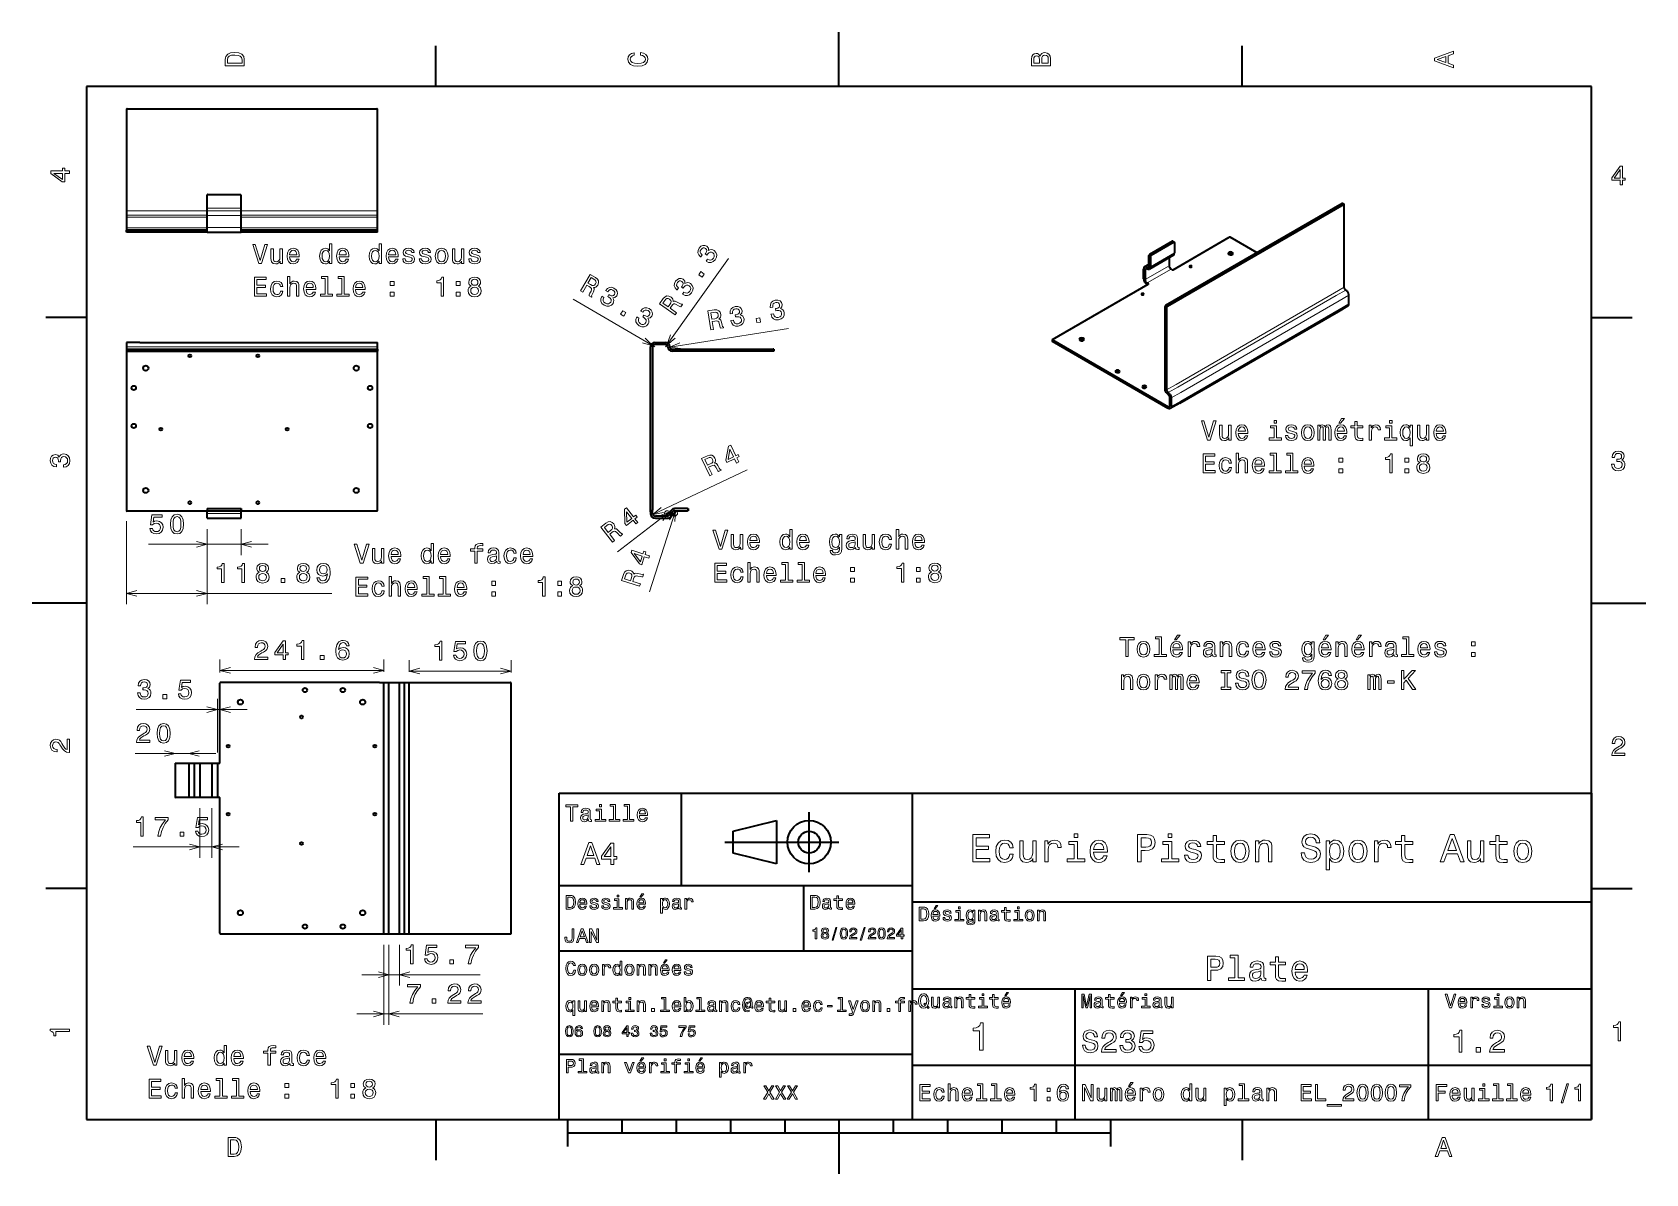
# Model space of a CAD drawing. Extents: x 0 to 297, y 0 to 210.
import ezdxf

# ---------------------------------------------------------------- set-up
doc = ezdxf.new("R2010")
doc.units = 0

msp = doc.modelspace()

# ---------------------------------------------------------------- linework, layer by layer
at = {"color": 7, "lineweight": 35, "ltscale": 0.25}
for p, q in [((148.5, 200), (148.5, 210)), ((10, 105), (0, 105)), ((287, 105), (297, 105)), ((192, 10), (192, 20)), ((148.5, 10), (148.5, 0))]:
    msp.add_line(p, q, dxfattribs=at)
at = {"color": 7, "lineweight": 35, "ltscale": 0.1875}
for p, q in [((74.300003, 200), (74.300003, 207.5)), ((222.699997, 200), (222.699997, 207.5)), ((10, 157.5), (2.5, 157.5)), ((287, 157.5), (294.5, 157.5)), ((10, 52.5), (2.5, 52.5)), ((287, 52.5), (294.5, 52.5)), ((74.300003, 10), (74.300003, 2.5)), ((222.699997, 10), (222.699997, 2.5))]:
    msp.add_line(p, q, dxfattribs=at)
at = {"color": 7, "lineweight": 35}
for p, q in [((287, 200), (10, 200)), ((10, 200), (10, 10)), ((287, 10), (287, 200)), ((17.442295, 195.909088), (63.442295, 195.909088)), ((241.145447, 178.496429), (208.61853, 159.71701)), ((241.410614, 178.343338), (208.883698, 159.563919)), ((63.442295, 173.584091), (38.553917, 173.584091)), ((63.442295, 173.209091), (38.553917, 173.209091)), ((187.820755, 153.496323), (205.419495, 163.656967)), ((211.248505, 141.791656), (240.416656, 158.631897)), ((17.442295, 151.711624), (63.442295, 151.711624)), ((19.817295, 152.911636), (61.067295, 152.911636)), ((113.819359, 122.049133), (113.819359, 152.12413)), ((114.194359, 152.12413), (114.194359, 122.049133)), ((187.820755, 153.394272), (209.08699, 141.116196)), ((209.08699, 140.810013), (187.820755, 153.088074)), ((17.317295, 151.336639), (17.317295, 122.049133)), ((17.442295, 151.336624), (63.442295, 151.336624)), ((63.567295, 122.049133), (63.567295, 151.336639)), ((63.442295, 121.924133), (38.553917, 121.924133)), ((63.908005, 90.355095), (34.658005, 90.355095)), ((64.733002, 44.105095), (64.733002, 90.355095)), ((64.733002, 44.105095), (64.733002, 90.355095)), ((65.635132, 44.105095), (65.635132, 90.355095)), ((65.635132, 44.105095), (65.635132, 90.355095)), ((67.597633, 44.105095), (67.597633, 90.355095)), ((67.597633, 44.105095), (67.597633, 90.355095)), ((68.499756, 44.105095), (68.499756, 90.355095)), ((68.499756, 44.105095), (68.499756, 90.355095)), ((69.401878, 44.105095), (69.401878, 90.355095)), ((69.401878, 44.105095), (69.401878, 90.355095)), ((88.151878, 44.230095), (88.151878, 90.230095)), ((34.533005, 44.230095), (34.533005, 69.118469)), ((97, 10), (97, 70)), ((97, 70), (287, 70)), ((162, 10), (162, 70)), ((287, 70), (287, 10)), ((127.5, 61), (148.5, 61)), ((97, 53), (162, 53)), ((162, 50), (287, 50)), ((34.658005, 44.105095), (63.908005, 44.105095)), ((97, 41), (162, 41)), ((162, 34), (287, 34)), ((257, 10), (257, 34)), ((97, 22), (162, 22)), ((162, 20), (287, 20)), ((10, 10), (287, 10)), ((97, 10), (287, 10)), ((98.5, 7.5), (198.5, 7.5))]:
    msp.add_line(p, q, dxfattribs=at)
at = {"color": 7, "lineweight": 35, "ltscale": 0.465625}
for p, q in [((17.317295, 195.784088), (17.317295, 177.159088)), ((63.567295, 177.159088), (63.567295, 195.784088)), ((117.769356, 151.711624), (136.394363, 151.711624)), ((136.394363, 151.336624), (117.769356, 151.336624)), ((69.401878, 90.355095), (88.026878, 90.355095)), ((69.401878, 44.105095), (88.026878, 44.105095))]:
    msp.add_line(p, q, dxfattribs=at)
at = {"color": 7, "lineweight": 35, "ltscale": 0.059375}
for p, q in [((32.178921, 177.646591), (32.178921, 180.021591)), ((38.428917, 177.646591), (38.428917, 180.021591)), ((120.631859, 122.361633), (118.256859, 122.361633)), ((118.256859, 121.986633), (120.631859, 121.986633)), ((28.789131, 75.493469), (26.414131, 75.493469)), ((28.789131, 69.243469), (26.414131, 69.243469))]:
    msp.add_line(p, q, dxfattribs=at)
at = {"color": 7, "lineweight": 35, "ltscale": 0.15}
for p, q in [((32.303921, 180.146591), (38.303917, 180.146591)), ((32.303921, 122.361633), (38.303917, 122.361633)), ((32.303921, 121.986633), (38.303917, 121.986633)), ((26.289131, 75.368469), (26.289131, 69.368469))]:
    msp.add_line(p, q, dxfattribs=at)
at = {"color": 7, "lineweight": 13, "ltscale": 0.007655}
for p, q in [((241.410614, 178.343338), (241.145447, 178.496429)), ((210.14827, 171.388168), (209.883102, 171.54126)), ((205.817245, 168.785583), (205.552078, 168.938675)), ((205.90564, 168.938675), (205.640472, 169.091766)), ((208.795319, 159.410828), (208.530151, 159.563919)), ((208.883698, 159.563919), (208.61853, 159.71701)), ((187.820755, 153.088074), (187.820755, 153.394272))]:
    msp.add_line(p, q, dxfattribs=at)
at = {"color": 7, "lineweight": 35, "ltscale": 0.007655}
for p, q in [((241.473114, 178.349533), (241.207947, 178.502625)), ((210.21077, 171.394363), (209.945602, 171.547455)), ((187.784149, 153.139114), (187.784149, 153.445297))]:
    msp.add_line(p, q, dxfattribs=at)
at = {"color": 7, "lineweight": 35, "ltscale": 0.380181}
for p, q in [((241.498993, 163.085068), (241.498993, 178.292313)), ((208.530151, 144.356674), (208.530151, 159.563919)), ((208.795319, 159.410828), (208.795319, 144.203583))]:
    msp.add_line(p, q, dxfattribs=at)
at = {"color": 7, "lineweight": 13, "ltscale": 0.0625}
for p, q in [((19.817295, 177.159088), (17.317295, 177.159088)), ((19.817295, 176.371597), (17.317295, 176.371597)), ((19.817295, 175.959091), (17.317295, 175.959091)), ((61.067295, 177.159088), (63.567295, 177.159088)), ((61.067295, 176.371597), (63.567295, 176.371597)), ((61.067295, 175.959091), (63.567295, 175.959091)), ((19.817295, 173.996597), (17.317295, 173.996597)), ((61.067295, 173.996597), (63.567295, 173.996597)), ((19.817295, 152.12413), (17.317295, 152.12413)), ((61.067295, 152.12413), (63.567295, 152.12413))]:
    msp.add_line(p, q, dxfattribs=at)
at = {"color": 7, "lineweight": 35, "ltscale": 0.019687}
for p, q in [((17.317295, 177.159088), (17.317295, 176.371597)), ((63.567295, 176.371597), (63.567295, 177.159088))]:
    msp.add_line(p, q, dxfattribs=at)
at = {"color": 7, "lineweight": 35, "ltscale": 0.010313}
for p, q in [((17.317295, 176.371597), (17.317295, 175.959091)), ((63.567295, 175.959091), (63.567295, 176.371597)), ((17.317295, 173.996597), (17.317295, 173.584091)), ((63.567295, 173.584091), (63.567295, 173.996597)), ((17.317295, 152.12413), (17.317295, 151.711624)), ((63.567295, 151.711624), (63.567295, 152.12413))]:
    msp.add_line(p, q, dxfattribs=at)
at = {"color": 7, "lineweight": 35, "ltscale": 0.049062}
for p, q in [((17.317295, 175.959091), (17.317295, 173.996597)), ((63.567295, 173.996597), (63.567295, 175.959091))]:
    msp.add_line(p, q, dxfattribs=at)
at = {"color": 7, "lineweight": 13, "ltscale": 0.30904}
for p, q in [((19.817295, 177.159088), (32.178898, 177.159088)), ((19.817295, 176.371597), (32.178898, 176.371597)), ((19.817295, 175.959091), (32.178898, 175.959091)), ((19.817295, 173.996597), (32.178898, 173.996597))]:
    msp.add_line(p, q, dxfattribs=at)
at = {"color": 7, "lineweight": 13, "ltscale": 0.15625}
for p, q in [((32.178921, 177.646591), (38.428917, 177.646591)), ((32.178921, 177.146591), (38.428917, 177.146591)), ((32.178921, 176.271591), (38.428917, 176.271591)), ((32.178921, 174.084091), (38.428917, 174.084091)), ((32.178921, 121.486633), (38.428917, 121.486633))]:
    msp.add_line(p, q, dxfattribs=at)
at = {"color": 7, "lineweight": 35, "ltscale": 0.0125}
for p, q in [((32.178921, 177.146591), (32.178921, 177.646591)), ((38.428917, 177.146591), (38.428917, 177.646591)), ((32.178921, 121.486633), (32.178921, 121.986633)), ((38.428917, 121.486633), (38.428917, 121.986633))]:
    msp.add_line(p, q, dxfattribs=at)
at = {"color": 7, "lineweight": 35, "ltscale": 0.021875}
for p, q in [((32.178921, 176.271591), (32.178921, 177.146591)), ((38.428917, 176.271591), (38.428917, 177.146591)), ((32.178921, 173.209091), (32.178921, 174.084091)), ((38.428917, 173.209091), (38.428917, 174.084091)), ((32.178921, 120.611633), (32.178921, 121.486633)), ((38.428917, 120.611633), (38.428917, 121.486633))]:
    msp.add_line(p, q, dxfattribs=at)
at = {"color": 7, "lineweight": 35, "ltscale": 0.054688}
for p, q in [((32.178921, 174.084091), (32.178921, 176.271591)), ((38.428917, 174.084091), (38.428917, 176.271591)), ((116.881859, 120.986633), (114.694359, 120.986633)), ((114.694359, 120.611633), (116.881859, 120.611633))]:
    msp.add_line(p, q, dxfattribs=at)
at = {"color": 7, "lineweight": 13}
for p, q in [((38.428898, 176.371597), (61.067295, 176.371597)), ((38.428898, 175.959091), (61.067295, 175.959091)), ((38.428902, 177.159088), (61.067295, 177.159088)), ((38.428898, 173.996597), (61.067295, 173.996597)), ((239.731232, 162.064438), (210.56308, 145.224197)), ((240.022919, 161.559235), (210.854767, 144.718994)), ((240.579758, 160.594742), (211.411606, 143.754501)), ((240.579758, 158.992371), (211.411606, 142.15213)), ((117.361816, 152.060349), (139.214035, 155.480499)), ((19.817295, 152.12413), (61.067295, 152.12413)), ((21.387617, 115.795959), (43.428917, 115.795959)), ((17.317295, 106.770493), (55.136509, 106.770493)), ((34.533005, 92.587334), (64.733002, 92.587334)), ((19.148144, 85.384109), (39.533005, 85.384109)), ((60.635132, 36.61179), (82.453186, 36.61179)), ((59.733006, 29.393707), (82.953148, 29.393707))]:
    msp.add_line(p, q, dxfattribs=at)
at = {"color": 7, "lineweight": 35, "ltscale": 0.009375}
for p, q in [((17.317295, 173.209091), (17.317295, 173.584091)), ((63.567295, 173.209091), (63.567295, 173.584091)), ((17.317295, 151.711624), (17.317295, 151.336624)), ((63.567295, 151.711624), (63.567295, 151.336624)), ((136.519363, 151.711624), (136.519363, 151.336624)), ((32.178921, 122.361633), (32.178921, 121.986633)), ((38.428917, 122.361633), (38.428917, 121.986633)), ((113.819359, 121.924133), (114.194359, 121.924133)), ((120.756859, 122.361633), (120.756859, 121.986633))]:
    msp.add_line(p, q, dxfattribs=at)
at = {"color": 7, "lineweight": 35, "ltscale": 0.003125}
for p, q in [((17.442295, 173.584091), (17.317295, 173.584091)), ((17.442295, 173.209091), (17.317295, 173.209091)), ((32.178921, 173.584091), (32.053921, 173.584091)), ((32.178921, 173.209091), (32.053921, 173.209091)), ((38.553917, 173.584091), (38.428917, 173.584091)), ((38.553917, 173.209091), (38.428917, 173.209091)), ((63.567295, 173.584091), (63.442295, 173.584091)), ((63.567295, 173.209091), (63.442295, 173.209091)), ((17.442295, 151.711624), (17.317295, 151.711624)), ((63.567295, 151.711624), (63.442295, 151.711624)), ((136.519363, 151.711624), (136.394363, 151.711624)), ((17.442295, 151.336624), (17.317295, 151.336624)), ((63.567295, 151.336624), (63.442295, 151.336624)), ((136.519363, 151.336624), (136.394363, 151.336624)), ((32.178921, 122.361633), (32.303921, 122.361633)), ((32.303921, 121.986633), (32.178921, 121.986633)), ((38.303917, 122.361633), (38.428917, 122.361633)), ((38.428917, 121.986633), (38.303917, 121.986633)), ((113.819359, 121.924133), (113.819359, 122.049133)), ((113.819359, 121.799133), (113.819359, 121.924133)), ((114.194359, 121.924133), (114.194359, 122.049133)), ((114.194359, 121.799133), (114.194359, 121.924133)), ((120.631859, 122.361633), (120.756859, 122.361633)), ((120.756859, 121.986633), (120.631859, 121.986633))]:
    msp.add_line(p, q, dxfattribs=at)
at = {"color": 7, "lineweight": 13, "ltscale": 0.009375}
for p, q in [((17.442295, 173.209091), (17.442295, 173.584091)), ((32.053921, 173.209091), (32.053921, 173.584091)), ((38.553917, 173.209091), (38.553917, 173.584091)), ((63.442295, 173.209091), (63.442295, 173.584091)), ((17.442295, 151.711624), (17.442295, 151.336624)), ((63.442295, 151.711624), (63.442295, 151.336624)), ((136.394363, 151.711624), (136.394363, 151.336624)), ((32.303921, 122.361633), (32.303921, 121.986633)), ((38.303917, 122.361633), (38.303917, 121.986633)), ((113.819359, 122.049133), (114.194359, 122.049133)), ((113.819359, 121.799133), (114.194359, 121.799133)), ((120.631859, 122.361633), (120.631859, 121.986633))]:
    msp.add_line(p, q, dxfattribs=at)
at = {"color": 7, "lineweight": 35, "ltscale": 0.365291}
for p, q in [((32.053921, 173.584091), (17.442295, 173.584091)), ((32.053921, 173.209091), (17.442295, 173.209091)), ((32.053921, 121.924133), (17.442295, 121.924133)), ((34.533005, 75.618469), (34.533005, 90.230095))]:
    msp.add_line(p, q, dxfattribs=at)
at = {"color": 7, "lineweight": 35, "ltscale": 0.15625}
for p, q in [((32.178921, 173.209091), (38.428917, 173.209091)), ((32.178921, 120.611633), (38.428917, 120.611633)), ((28.789131, 75.493469), (28.789131, 69.243469)), ((28.789131, 75.493469), (28.789131, 69.243469)), ((29.828754, 75.493469), (29.828754, 69.243469)), ((29.828754, 75.493469), (29.828754, 69.243469)), ((30.868382, 75.493469), (30.868382, 69.243469)), ((30.868382, 75.493469), (30.868382, 69.243469)), ((33.055878, 75.493469), (33.055878, 69.243469)), ((33.055878, 75.493469), (33.055878, 69.243469)), ((34.095505, 75.493469), (34.095505, 69.243469)), ((34.095505, 75.493469), (34.095505, 69.243469))]:
    msp.add_line(p, q, dxfattribs=at)
at = {"color": 7, "lineweight": 35, "ltscale": 0.298259}
msp.add_line((210.015686, 166.310577), (220.347672, 172.275757), dxfattribs=at)
at = {"color": 7, "lineweight": 35, "ltscale": 0.142122}
msp.add_line((225.447693, 169.433304), (220.524445, 172.275757), dxfattribs=at)
at = {"color": 7, "lineweight": 35, "ltscale": 0.122474}
for p, q in [((209.883102, 171.54126), (205.640472, 169.091766)), ((210.14827, 171.388168), (205.90564, 168.938675))]:
    msp.add_line(p, q, dxfattribs=at)
at = {"color": 7, "lineweight": 13, "ltscale": 0.127578}
for p, q in [((210.236664, 169.397964), (205.817245, 166.846405)), ((209.264389, 167.050537), (204.844971, 164.498978)), ((209.61795, 166.438156), (205.198517, 163.886612))]:
    msp.add_line(p, q, dxfattribs=at)
at = {"color": 7, "lineweight": 35, "ltscale": 0.048479}
for p, q in [((210.236664, 171.337143), (210.236664, 169.397964)), ((205.552078, 166.999496), (205.552078, 168.938675)), ((205.817245, 168.785583), (205.817245, 166.846405))]:
    msp.add_line(p, q, dxfattribs=at)
at = {"color": 7, "lineweight": 13, "ltscale": 0.498915}
msp.add_line((116.569366, 152.12413), (128.182114, 168.354034), dxfattribs=at)
at = {"color": 7, "lineweight": 35, "ltscale": 0.044652}
for p, q in [((204.579803, 164.652069), (204.579803, 166.438156)), ((204.844971, 166.285065), (204.844971, 164.498978))]:
    msp.add_line(p, q, dxfattribs=at)
at = {"color": 7, "lineweight": 35, "ltscale": 0.022836}
msp.add_line((205.552078, 167.295425), (204.761017, 166.838715), dxfattribs=at)
at = {"color": 7, "lineweight": 13, "ltscale": 0.010206}
for p, q in [((205.198517, 166.489182), (204.844971, 166.285065)), ((205.552078, 166.999496), (205.198517, 166.79538))]:
    msp.add_line(p, q, dxfattribs=at)
at = {"color": 7, "lineweight": 35, "ltscale": 0.127578}
msp.add_line((210.05545, 168.997406), (205.636017, 166.445847), dxfattribs=at)
at = {"color": 7, "lineweight": 35, "ltscale": 0.037254}
msp.add_line((209.264389, 168.54068), (209.264389, 167.050537), dxfattribs=at)
at = {"color": 7, "lineweight": 35, "ltscale": 0.006379}
for p, q in [((209.61795, 166.438156), (209.838913, 166.310577)), ((205.198517, 163.886612), (205.419495, 163.759033))]:
    msp.add_line(p, q, dxfattribs=at)
at = {"color": 7, "lineweight": 35, "ltscale": 0.001276}
msp.add_line((205.242722, 163.554901), (205.198517, 163.580414), dxfattribs=at)
at = {"color": 7, "lineweight": 13, "ltscale": 0.002552}
msp.add_line((205.419495, 163.656967), (205.419495, 163.759033), dxfattribs=at)
at = {"color": 7, "lineweight": 13, "ltscale": 0.435439}
msp.add_line((114.606857, 152.12413), (99.571213, 160.916245), dxfattribs=at)
at = {"color": 7, "lineweight": 13, "ltscale": 0.051031}
for p, q in [((239.731232, 162.064438), (241.498993, 163.085068)), ((240.022919, 161.559235), (241.79068, 162.579849)), ((240.579758, 160.594742), (242.347534, 161.615372)), ((240.579758, 158.992371), (242.347534, 160.013)), ((210.56308, 145.224197), (208.795319, 144.203583)), ((210.854767, 144.718994), (209.08699, 143.698364)), ((211.411606, 143.754501), (209.643845, 142.733887)), ((211.411606, 142.15213), (209.643845, 141.131516))]:
    msp.add_line(p, q, dxfattribs=at)
at = {"color": 7, "lineweight": 35, "ltscale": 0.040059}
for p, q in [((242.347534, 160.013), (242.347534, 161.615372)), ((209.378677, 141.284607), (209.378677, 142.886978)), ((209.643845, 142.733887), (209.643845, 141.131516))]:
    msp.add_line(p, q, dxfattribs=at)
at = {"color": 7, "lineweight": 35, "ltscale": 0.051031}
for p, q in [((240.416656, 158.631897), (242.184418, 159.652512)), ((211.248505, 141.791656), (209.480728, 140.771027))]:
    msp.add_line(p, q, dxfattribs=at)
at = {"color": 7, "lineweight": 35, "ltscale": 0.0625}
for p, q in [((19.817295, 152.911636), (17.317295, 152.911636)), ((61.067295, 152.911636), (63.567295, 152.911636)), ((108.5, 10), (108.5, 7.5)), ((118.5, 10), (118.5, 7.5)), ((128.5, 10), (128.5, 7.5)), ((138.5, 10), (138.5, 7.5)), ((158.5, 10), (158.5, 7.5)), ((168.5, 10), (168.5, 7.5)), ((178.5, 10), (178.5, 7.5)), ((188.5, 10), (188.5, 7.5))]:
    msp.add_line(p, q, dxfattribs=at)
at = {"color": 7, "lineweight": 35, "ltscale": 0.019688}
for p, q in [((17.317295, 152.911636), (17.317295, 152.12413)), ((63.567295, 152.12413), (63.567295, 152.911636))]:
    msp.add_line(p, q, dxfattribs=at)
at = {"color": 7, "lineweight": 35, "ltscale": 0.049063}
for p, q in [((114.606857, 152.911636), (116.569359, 152.911636)), ((116.569359, 152.536636), (114.606857, 152.536636)), ((65.635132, 90.355095), (67.597633, 90.355095)), ((65.635132, 44.105095), (67.597633, 44.105095))]:
    msp.add_line(p, q, dxfattribs=at)
at = {"color": 7, "lineweight": 13, "ltscale": 0.00842}
msp.add_line((209.378677, 141.284607), (209.08699, 141.116196), dxfattribs=at)
at = {"color": 7, "lineweight": 13, "ltscale": 0.479953}
msp.add_line((114.242218, 121.273163), (131.602783, 129.469376), dxfattribs=at)
at = {"color": 7, "lineweight": 13, "ltscale": 0.301801}
msp.add_line((117.276657, 121.793442), (107.74456, 114.385788), dxfattribs=at)
at = {"color": 7, "lineweight": 13, "ltscale": 0.39115}
msp.add_line((118.41098, 121.96228), (113.588181, 107.078125), dxfattribs=at)
at = {"color": 7, "lineweight": 35, "ltscale": 0.007813}
for p, q in [((113.819359, 121.799133), (113.819359, 121.486633)), ((114.194359, 121.486633), (114.194359, 121.799133)), ((34.408005, 75.493469), (34.095505, 75.493469)), ((34.408005, 69.243469), (34.095505, 69.243469))]:
    msp.add_line(p, q, dxfattribs=at)
at = {"color": 7, "lineweight": 13, "ltscale": 0.381966}
msp.add_line((17.317295, 120.049133), (17.317295, 104.770493), dxfattribs=at)
at = {"color": 7, "lineweight": 13, "ltscale": 0.120392}
for p, q in [((32.178921, 118.611633), (32.178921, 113.795959)), ((38.428917, 118.611633), (38.428917, 113.795959))]:
    msp.add_line(p, q, dxfattribs=at)
at = {"color": 7, "lineweight": 13, "ltscale": 0.346029}
msp.add_line((32.178921, 118.611633), (32.178921, 104.770493), dxfattribs=at)
at = {"color": 7, "lineweight": 13, "ltscale": 0.058931}
msp.add_line((34.533005, 92.230095), (34.533005, 94.587334), dxfattribs=at)
at = {"color": 7, "lineweight": 13, "ltscale": 0.055806}
msp.add_line((64.733002, 92.355095), (64.733002, 94.587334), dxfattribs=at)
at = {"color": 7, "lineweight": 13, "ltscale": 0.053098}
msp.add_line((69.401878, 92.355095), (69.401878, 94.479034), dxfattribs=at)
at = {"color": 7, "lineweight": 13, "ltscale": 0.46875}
msp.add_line((69.401878, 92.479034), (88.151878, 92.479034), dxfattribs=at)
at = {"color": 7, "lineweight": 13, "ltscale": 0.056223}
msp.add_line((88.151878, 92.230095), (88.151878, 94.479034), dxfattribs=at)
at = {"color": 7, "lineweight": 35, "ltscale": 0.020625}
for p, q in [((63.908005, 90.355095), (64.733002, 90.355095)), ((63.908005, 44.105095), (64.733002, 44.105095))]:
    msp.add_line(p, q, dxfattribs=at)
at = {"color": 7, "lineweight": 35, "ltscale": 0.022553}
for p, q in [((64.733002, 90.355095), (65.635132, 90.355095)), ((67.597633, 90.355095), (68.499756, 90.355095)), ((68.499756, 90.355095), (69.401878, 90.355095)), ((64.733002, 44.105095), (65.635132, 44.105095)), ((67.597633, 44.105095), (68.499756, 44.105095)), ((68.499756, 44.105095), (69.401878, 44.105095))]:
    msp.add_line(p, q, dxfattribs=at)
at = {"color": 7, "lineweight": 13, "ltscale": 0.247266}
msp.add_line((34.095505, 77.493469), (34.095505, 87.384109), dxfattribs=at)
at = {"color": 7, "lineweight": 13, "ltscale": 0.371631}
msp.add_line((18.923908, 77.310425), (33.789131, 77.310425), dxfattribs=at)
at = {"color": 7, "lineweight": 35, "ltscale": 0.025991}
for p, q in [((29.828754, 75.493469), (28.789131, 75.493469)), ((30.868382, 75.493469), (29.828754, 75.493469)), ((34.095505, 75.493469), (33.055878, 75.493469)), ((29.828754, 69.243469), (28.789131, 69.243469)), ((30.868382, 69.243469), (29.828754, 69.243469)), ((34.095505, 69.243469), (33.055878, 69.243469))]:
    msp.add_line(p, q, dxfattribs=at)
at = {"color": 7, "lineweight": 35, "ltscale": 0.054687}
for p, q in [((33.055878, 75.493469), (30.868382, 75.493469)), ((33.055878, 69.243469), (30.868382, 69.243469))]:
    msp.add_line(p, q, dxfattribs=at)
at = {"color": 7, "lineweight": 35, "ltscale": 0.425}
msp.add_line((119.5, 53), (119.5, 70), dxfattribs=at)
at = {"color": 7, "lineweight": 13, "ltscale": 0.228206}
for p, q in [((30.868382, 67.243469), (30.868382, 58.115211)), ((33.055878, 67.243469), (33.055878, 58.115211))]:
    msp.add_line(p, q, dxfattribs=at)
at = {"color": 7, "lineweight": 35, "ltscale": 0.275}
msp.add_line((143, 55.5), (143, 66.5), dxfattribs=at)
at = {"color": 7, "lineweight": 35, "ltscale": 0.206155}
for p, q in [((129, 63), (137, 65)), ((137, 57), (129, 59))]:
    msp.add_line(p, q, dxfattribs=at)
at = {"color": 7, "lineweight": 35, "ltscale": 0.1}
msp.add_line((129, 59), (129, 63), dxfattribs=at)
at = {"color": 7, "lineweight": 35, "ltscale": 0.2}
msp.add_line((137, 65), (137, 57), dxfattribs=at)
at = {"color": 7, "lineweight": 13, "ltscale": 0.487514}
msp.add_line((18.555328, 60.115211), (38.055878, 60.115211), dxfattribs=at)
at = {"color": 7, "lineweight": 35, "ltscale": 0.3}
msp.add_line((142, 41), (142, 53), dxfattribs=at)
at = {"color": 7, "lineweight": 13, "ltscale": 0.367785}
for p, q in [((64.733002, 42.105095), (64.733002, 27.393707)), ((65.635132, 42.105095), (65.635132, 27.393707))]:
    msp.add_line(p, q, dxfattribs=at)
at = {"color": 7, "lineweight": 13, "ltscale": 0.187333}
for p, q in [((65.635132, 42.105095), (65.635132, 34.61179)), ((67.597633, 42.105095), (67.597633, 34.61179))]:
    msp.add_line(p, q, dxfattribs=at)
at = {"color": 7, "lineweight": 35, "ltscale": 0.35}
msp.add_line((192, 20), (192, 34), dxfattribs=at)
at = {"color": 7, "lineweight": 35, "ltscale": 0.125}
for p, q in [((98.5, 10), (98.5, 5)), ((198.5, 10), (198.5, 5))]:
    msp.add_line(p, q, dxfattribs=at)
at = {"color": 7, "lineweight": 13}
for points in [[(35.533215, 204.994965), (35.533215, 203.829971), (39.033215, 203.829971), (39.033215, 204.994965), (38.922264, 205.544678), (38.584366, 205.953171), (38.034657, 206.205338), (37.283215, 206.296112), (36.516644, 206.215424), (36.21405, 206.114563), (35.971977, 205.973343), (35.644165, 205.56485), (35.563473, 205.297562)], [(35.951801, 204.959656), (36.027451, 205.342941), (36.259438, 205.605194), (36.672985, 205.761536), (37.283215, 205.811966), (37.873272, 205.756485), (38.286816, 205.600143), (38.533936, 205.332855), (38.614628, 204.959656), (38.614628, 204.298996), (35.951801, 204.298996)], [(111.93206, 205.817017), (112.35569, 205.716141), (112.658287, 205.549713), (112.844887, 205.317734), (112.905403, 205.045395), (112.814629, 204.71759), (112.54229, 204.460388), (112.098488, 204.28891), (111.483215, 204.233429), (110.872986, 204.28891), (110.424141, 204.455338), (110.151802, 204.71254), (110.055984, 205.045395), (110.106415, 205.287476), (110.247627, 205.494247), (110.474571, 205.655624), (110.787247, 205.766571), (110.787247, 206.245682), (110.308144, 206.094391), (109.94503, 205.832138), (109.718086, 205.474075), (109.637398, 205.045395), (109.763474, 204.510818), (110.116501, 204.10231), (110.696472, 203.840057), (111.483215, 203.749283), (112.269958, 203.840057), (112.84993, 204.10231), (113.208, 204.510818), (113.329041, 205.045395), (113.233215, 205.51442), (112.965927, 205.892654), (112.527161, 206.159943), (111.93206, 206.301163)], [(185.542007, 205.630417), (185.249496, 205.983429), (185.052811, 206.074219), (184.81073, 206.104477), (184.432495, 206.03891), (184.160156, 205.842224), (183.993729, 205.524506), (183.933212, 205.080704), (183.933212, 203.835022), (187.433212, 203.835022), (187.433212, 205.151306), (187.36261, 205.620331), (187.155838, 205.968307), (186.828018, 206.185165), (186.384216, 206.260818), (186.08667, 206.215424), (185.839554, 206.094391), (185.65799, 205.897705)], [(185.385666, 204.984879), (185.385666, 204.298996), (184.351807, 204.298996), (184.351807, 205.025223), (184.382065, 205.297562), (184.472839, 205.489197), (184.629181, 205.605194), (184.86116, 205.645538), (185.093155, 205.600143), (185.254532, 205.479111), (185.355408, 205.272339)], [(187.014618, 205.095825), (187.014618, 204.298996), (185.809296, 204.298996), (185.809296, 205.050446), (185.844589, 205.368164), (185.9505, 205.595108), (186.132065, 205.731277), (186.394302, 205.776657), (186.671692, 205.731277), (186.863327, 205.605194), (186.979324, 205.393372)], [(261.633209, 203.466858), (261.633209, 203.930847), (260.604401, 204.298996), (260.604401, 205.695969), (261.633209, 206.064133), (261.633209, 206.538193), (258.128174, 205.257217), (258.128174, 204.742798)], [(260.17572, 204.460388), (258.632477, 205), (260.17572, 205.539627)], [(6.833213, 184.02739), (6.833213, 184.481277), (5.965778, 184.481277), (5.965778, 184.98056), (5.56232, 184.98056), (5.56232, 184.481277), (3.408862, 184.481277), (3.408862, 184.022339), (5.521974, 182.489197), (5.965778, 182.489197), (5.965778, 184.02739)], [(292.277374, 181.916794), (292.731262, 181.916794), (292.731262, 182.784225), (293.23056, 182.784225), (293.23056, 183.187683), (292.731262, 183.187683), (292.731262, 185.341141), (292.272339, 185.341141), (290.739197, 183.228027), (290.739197, 182.784225), (292.277374, 182.784225)], [(291.162842, 183.187683), (292.277374, 184.756134), (292.277374, 183.187683)], [(5.56232, 182.912827), (3.993876, 184.02739), (5.56232, 184.02739)], [(42.83783, 170.982513), (41.960308, 168.001953), (41.057568, 170.982513), (40.578461, 170.982513), (41.708145, 167.477463), (42.212467, 167.477463), (43.316936, 170.982513)], [(46.040279, 170.185669), (45.596474, 170.185669), (45.596474, 168.622269), (45.546043, 168.259171), (45.399788, 167.996918), (45.172844, 167.835526), (44.875294, 167.785095), (44.63826, 167.825439), (44.486965, 167.946487), (44.40123, 168.153259), (44.381058, 168.445755), (44.381058, 170.185669), (43.937252, 170.185669), (43.937252, 168.405411), (43.952381, 168.047348), (44.048203, 167.749802), (44.34071, 167.477463), (44.809731, 167.381638), (45.06189, 167.416946), (45.278751, 167.507721), (45.465351, 167.664063), (45.616646, 167.891006), (45.616646, 167.477463), (46.040279, 167.477463)], [(47.376732, 168.702972), (49.151951, 168.702972), (49.156994, 168.909744), (49.076302, 169.489716), (48.854401, 169.923431), (48.501373, 170.185669), (48.032352, 170.281494), (47.573418, 170.180634), (47.220394, 169.898209), (46.993446, 169.439285), (46.912758, 168.834091), (46.988403, 168.213776), (47.215351, 167.759888), (47.563332, 167.477463), (48.017223, 167.381638), (48.410595, 167.447205), (48.73336, 167.618668), (48.970394, 167.891006), (49.10656, 168.25412), (48.667801, 168.25412), (48.577023, 168.052383), (48.445896, 167.901093), (48.072701, 167.78006), (47.785236, 167.835526), (47.568375, 168.012039), (47.427166, 168.299515), (47.376732, 168.687836)], [(47.376732, 169.076172), (47.432209, 169.424149), (47.568375, 169.681351), (47.775146, 169.837692), (48.047482, 169.893173), (48.314774, 169.837692), (48.521545, 169.681351), (48.647629, 169.424149), (48.693016, 169.076172)], [(54.724716, 167.896057), (54.724716, 167.477463), (55.168518, 167.477463), (55.168518, 171.098495), (54.729759, 171.098495), (54.729759, 169.772125), (54.391861, 170.155411), (54.185089, 170.246201), (53.948059, 170.281494), (53.519386, 170.180634), (53.186531, 169.898209), (52.969673, 169.444321), (52.894024, 168.834091), (52.969673, 168.223862), (53.186531, 167.764923), (53.519386, 167.477463), (53.948059, 167.381638), (54.185089, 167.416946), (54.396904, 167.507721)], [(54.023708, 169.883087), (54.316216, 169.812469), (54.538116, 169.615784), (54.669243, 169.287979), (54.719673, 168.834091), (54.669243, 168.375153), (54.538116, 168.047348), (54.316216, 167.845612), (54.023708, 167.78006), (53.74633, 167.845612), (53.534515, 168.047348), (53.393303, 168.380203), (53.347916, 168.834091), (53.393303, 169.282944), (53.534515, 169.610748), (53.74633, 169.812469)], [(56.484802, 168.702972), (58.260017, 168.702972), (58.26506, 168.909744), (58.184372, 169.489716), (57.962471, 169.923431), (57.609444, 170.185669), (57.140423, 170.281494), (56.681488, 170.180634), (56.328461, 169.898209), (56.101517, 169.439285), (56.020824, 168.834091), (56.096474, 168.213776), (56.323418, 167.759888), (56.671402, 167.477463), (57.12529, 167.381638), (57.518665, 167.447205), (57.841431, 167.618668), (58.078461, 167.891006), (58.21463, 168.25412), (57.775871, 168.25412), (57.685089, 168.052383), (57.553967, 167.901093), (57.180771, 167.78006), (56.893303, 167.835526), (56.676445, 168.012039), (56.535233, 168.299515), (56.484802, 168.687836)], [(56.484802, 169.076172), (56.540276, 169.424149), (56.676445, 169.681351), (56.883217, 169.837692), (57.155552, 169.893173), (57.422844, 169.837692), (57.629616, 169.681351), (57.755695, 169.424149), (57.801086, 169.076172)], [(63.832787, 167.896057), (63.832787, 167.477463), (64.276588, 167.477463), (64.276588, 171.098495), (63.83783, 171.098495), (63.83783, 169.772125), (63.499931, 170.155411), (63.293159, 170.246201), (63.056129, 170.281494), (62.627457, 170.180634), (62.294601, 169.898209), (62.077744, 169.444321), (62.002094, 168.834091), (62.077744, 168.223862), (62.294601, 167.764923), (62.627457, 167.477463), (63.056129, 167.381638), (63.293159, 167.416946), (63.504974, 167.507721)], [(63.131779, 169.883087), (63.424286, 169.812469), (63.646187, 169.615784), (63.777313, 169.287979), (63.827744, 168.834091), (63.777313, 168.375153), (63.646187, 168.047348), (63.424286, 167.845612), (63.131779, 167.78006), (62.854401, 167.845612), (62.642586, 168.047348), (62.501373, 168.380203), (62.455986, 168.834091), (62.501373, 169.282944), (62.642586, 169.610748), (62.854401, 169.812469)], [(65.592873, 168.702972), (67.368088, 168.702972), (67.373131, 168.909744), (67.292442, 169.489716), (67.070541, 169.923431), (66.717514, 170.185669), (66.248489, 170.281494), (65.789558, 170.180634), (65.436531, 169.898209), (65.209587, 169.439285), (65.128891, 168.834091), (65.204544, 168.213776), (65.431488, 167.759888), (65.779472, 167.477463), (66.23336, 167.381638), (66.626732, 167.447205), (66.949501, 167.618668), (67.186531, 167.891006), (67.322701, 168.25412), (66.883942, 168.25412), (66.793159, 168.052383), (66.662033, 167.901093), (66.288834, 167.78006), (66.001373, 167.835526), (65.784515, 168.012039), (65.643303, 168.299515), (65.592873, 168.687836)], [(65.592873, 169.076172), (65.648346, 169.424149), (65.784515, 169.681351), (65.991287, 169.837692), (66.263626, 169.893173), (66.530914, 169.837692), (66.737686, 169.681351), (66.86377, 169.424149), (66.909157, 169.076172)], [(69.566933, 169.056), (69.13826, 169.15686), (68.820541, 169.272858), (68.71463, 169.509888), (68.744888, 169.676315), (68.8508, 169.797348), (69.022263, 169.873001), (69.269386, 169.903259), (69.506416, 169.873001), (69.693016, 169.782211), (69.814056, 169.646057), (69.864487, 169.464493), (70.298203, 169.464493), (70.298203, 169.474579), (70.222557, 169.802383), (70.015778, 170.059601), (69.693016, 170.220978), (69.269386, 170.281494), (68.840714, 170.220978), (68.52803, 170.05455), (68.331345, 169.807434), (68.270828, 169.494751), (68.316216, 169.192154), (68.457428, 168.980347), (68.689415, 168.829041), (69.027313, 168.723145), (69.521545, 168.602097), (69.824142, 168.476028), (69.904831, 168.375153), (69.935089, 168.223862), (69.889702, 168.037262), (69.768661, 167.896057), (69.571976, 167.805267), (69.309731, 167.775009), (69.032349, 167.805267), (68.830627, 167.911179), (68.694458, 168.082657), (68.638977, 168.319687), (68.210304, 168.319687), (68.280914, 167.916229), (68.487686, 167.623718), (68.815491, 167.447205), (69.269386, 167.381638), (69.743446, 167.447205), (70.091431, 167.623718), (70.303246, 167.906143), (70.378891, 168.274292), (70.323418, 168.59201), (70.167076, 168.808868), (69.909874, 168.950089)], [(72.602959, 169.056), (72.174286, 169.15686), (71.85656, 169.272858), (71.750656, 169.509888), (71.780914, 169.676315), (71.886818, 169.797348), (72.058289, 169.873001), (72.305405, 169.903259), (72.542435, 169.873001), (72.729034, 169.782211), (72.850075, 169.646057), (72.900513, 169.464493), (73.334229, 169.464493), (73.334229, 169.474579), (73.258575, 169.802383), (73.051804, 170.059601), (72.729034, 170.220978), (72.305405, 170.281494), (71.876732, 170.220978), (71.564056, 170.05455), (71.367371, 169.807434), (71.306847, 169.494751), (71.352234, 169.192154), (71.493446, 168.980347), (71.725433, 168.829041), (72.063332, 168.723145), (72.557571, 168.602097), (72.860161, 168.476028), (72.940857, 168.375153), (72.971115, 168.223862), (72.92572, 168.037262), (72.804688, 167.896057), (72.608002, 167.805267), (72.345749, 167.775009), (72.068375, 167.805267), (71.866646, 167.911179), (71.730476, 168.082657), (71.675003, 168.319687), (71.24633, 168.319687), (71.316933, 167.916229), (71.523705, 167.623718), (71.851517, 167.447205), (72.305405, 167.381638), (72.779465, 167.447205), (73.127457, 167.623718), (73.339264, 167.906143), (73.414917, 168.274292), (73.359436, 168.59201), (73.203102, 168.808868), (72.945892, 168.950089)], [(74.181488, 168.829041), (74.262177, 168.213776), (74.494171, 167.759888), (74.86232, 167.477463), (75.35656, 167.381638), (75.845749, 167.477463), (76.213905, 167.754837), (76.445892, 168.208725), (76.531631, 168.829041), (76.445892, 169.444321), (76.213905, 169.903259), (75.845749, 170.180634), (75.35656, 170.281494), (74.86232, 170.180634), (74.494171, 169.898209), (74.262177, 169.444321)], [(74.635376, 168.834091), (74.680771, 169.287979), (74.821976, 169.615784), (75.04892, 169.81752), (75.35656, 169.888123), (75.659149, 169.81752), (75.886093, 169.620834), (76.027313, 169.287979), (76.077744, 168.834091), (76.027313, 168.375153), (75.886093, 168.042297), (75.659149, 167.840576), (75.35656, 167.775009), (75.04892, 167.840576), (74.821976, 168.042297), (74.680771, 168.375153)], [(79.436523, 170.185669), (78.992722, 170.185669), (78.992722, 168.622269), (78.942291, 168.259171), (78.796036, 167.996918), (78.569092, 167.835526), (78.271545, 167.785095), (78.034515, 167.825439), (77.883209, 167.946487), (77.797478, 168.153259), (77.777306, 168.445755), (77.777306, 170.185669), (77.333504, 170.185669), (77.333504, 168.405411), (77.348633, 168.047348), (77.444458, 167.749802), (77.736961, 167.477463), (78.205978, 167.381638), (78.458145, 167.416946), (78.675003, 167.507721), (78.861603, 167.664063), (79.012894, 167.891006), (79.012894, 167.477463), (79.436523, 167.477463)], [(81.711029, 169.056), (81.282349, 169.15686), (80.96463, 169.272858), (80.858719, 169.509888), (80.888977, 169.676315), (80.994888, 169.797348), (81.166351, 169.873001), (81.413467, 169.903259), (81.650505, 169.873001), (81.837105, 169.782211), (81.958145, 169.646057), (82.008575, 169.464493), (82.442291, 169.464493), (82.442291, 169.474579), (82.366638, 169.802383), (82.159866, 170.059601), (81.837105, 170.220978), (81.413467, 170.281494), (80.984802, 170.220978), (80.672119, 170.05455), (80.475433, 169.807434), (80.414917, 169.494751), (80.460304, 169.192154), (80.601517, 168.980347), (80.833496, 168.829041), (81.171402, 168.723145), (81.665634, 168.602097), (81.968231, 168.476028), (82.04892, 168.375153), (82.079178, 168.223862), (82.033791, 168.037262), (81.91275, 167.896057), (81.716064, 167.805267), (81.453819, 167.775009), (81.176437, 167.805267), (80.974716, 167.911179), (80.838547, 168.082657), (80.783066, 168.319687), (80.354401, 168.319687), (80.425003, 167.916229), (80.631775, 167.623718), (80.959579, 167.447205), (81.413467, 167.381638), (81.887535, 167.447205), (82.235519, 167.623718), (82.447334, 167.906143), (82.52298, 168.274292), (82.467506, 168.59201), (82.311172, 168.808868), (82.053963, 168.950089)], [(124.038612, 167.889481), (124.067322, 167.868942), (124.508018, 167.652832), (124.941246, 167.634308), (125.347076, 167.802826), (125.704399, 168.154877), (125.93988, 168.631317), (125.988319, 169.080353), (125.847954, 169.490845), (125.531647, 169.828796), (125.266182, 169.969131), (125.004745, 170.01976), (124.747345, 169.980698), (124.495743, 169.863052), (124.465019, 170.288116), (124.179794, 170.634842), (123.815857, 170.802216), (123.447678, 170.798996), (123.0905, 170.620483), (122.755455, 170.264893), (122.556961, 169.848801), (122.534935, 169.436676), (122.689972, 169.046692), (123.02739, 168.71225), (123.056099, 168.691696), (123.317284, 169.056732), (123.07827, 169.277359), (122.965904, 169.518997), (122.974319, 169.773422), (123.106445, 170.044754), (123.291862, 170.234558), (123.48951, 170.328781), (123.696457, 170.323334), (123.911537, 170.22525), (124.08609, 170.04454), (124.151009, 169.849274), (124.109787, 169.618317), (123.967117, 169.366928), (123.848564, 169.2099), (124.172577, 168.978058), (124.308174, 169.184906), (124.529968, 169.416885), (124.766335, 169.539215), (125.008461, 169.539612), (125.246979, 169.430954), (125.452583, 169.215637), (125.543846, 168.97049), (125.519592, 168.702591), (125.377487, 168.425995), (125.151588, 168.196945), (124.893555, 168.096313), (124.61158, 168.11824), (124.308601, 168.266815)], [(40.90123, 161.430634), (43.120251, 161.430634), (43.120251, 161.854263), (41.365204, 161.854263), (41.365204, 163.039429), (42.928608, 163.039429), (42.928608, 163.458008), (41.365204, 163.458008), (41.365204, 164.507004), (43.079903, 164.507004), (43.079903, 164.930634), (40.90123, 164.930634)], [(45.677166, 163.24115), (46.115925, 163.24115), (46.025146, 163.644608), (45.808289, 163.962341), (45.470394, 164.159027), (45.031631, 164.234665), (44.547482, 164.133804), (44.179325, 163.851379), (43.947338, 163.392456), (43.866646, 162.777176), (43.942295, 162.166946), (44.169239, 161.713058), (44.527309, 161.430634), (45.016502, 161.334808), (45.450218, 161.410461), (45.788116, 161.622269), (46.020103, 161.955124), (46.120968, 162.398926), (45.697338, 162.398926), (45.621689, 162.116516), (45.48048, 161.904694), (45.278751, 161.773575), (45.031631, 161.733231), (44.723995, 161.798782), (44.502094, 162.000519), (44.365925, 162.328323), (44.320538, 162.792297), (44.365925, 163.246201), (44.507137, 163.574005), (44.734081, 163.775742), (45.031631, 163.846344), (45.29388, 163.800949), (45.490566, 163.684952), (45.621689, 163.493317)], [(46.988403, 161.430634), (47.432209, 161.430634), (47.432209, 162.994034), (47.477596, 163.352097), (47.623852, 163.614349), (47.850796, 163.775742), (48.153389, 163.836258), (48.395466, 163.785828), (48.546761, 163.649658), (48.62241, 163.422714), (48.647629, 163.120117), (48.647629, 161.430634), (49.091431, 161.430634), (49.091431, 163.210892), (49.071259, 163.56897), (48.98048, 163.866516), (48.68293, 164.13884), (48.218952, 164.234665), (47.966789, 164.199371), (47.749931, 164.103546), (47.568375, 163.95224), (47.432209, 163.745468), (47.432209, 165.051666), (46.988403, 165.051666)], [(50.412758, 162.656143), (52.187973, 162.656143), (52.193016, 162.862915), (52.112324, 163.442886), (51.890423, 163.876602), (51.537395, 164.13884), (51.068375, 164.234665), (50.609444, 164.133804), (50.256416, 163.851379), (50.029472, 163.392456), (49.94878, 162.787262), (50.024429, 162.166946), (50.251373, 161.713058), (50.599358, 161.430634), (51.053246, 161.334808), (51.446617, 161.400375), (51.769386, 161.571838), (52.006416, 161.844177), (52.142586, 162.207291), (51.703823, 162.207291), (51.613045, 162.005554), (51.481918, 161.854263), (51.108723, 161.733231), (50.821259, 161.788696), (50.604401, 161.96521), (50.463188, 162.252686), (50.412758, 162.641006)], [(50.412758, 163.029343), (50.468231, 163.377319), (50.604401, 163.634521), (50.811172, 163.790863), (51.083504, 163.846344), (51.350796, 163.790863), (51.557571, 163.634521), (51.683651, 163.377319), (51.729038, 163.029343)], [(53.943016, 164.678467), (53.943016, 161.803833), (53.03019, 161.803833), (53.03019, 161.430634), (55.294601, 161.430634), (55.294601, 161.803833), (54.386818, 161.803833), (54.386818, 165.051666), (53.247051, 165.051666), (53.247051, 164.678467)], [(56.979038, 164.678467), (56.979038, 161.803833), (56.066216, 161.803833), (56.066216, 161.430634), (58.330624, 161.430634), (58.330624, 161.803833), (57.422844, 161.803833), (57.422844, 165.051666), (56.283073, 165.051666), (56.283073, 164.678467)], [(59.520828, 162.656143), (61.296043, 162.656143), (61.301086, 162.862915), (61.220394, 163.442886), (60.998489, 163.876602), (60.645466, 164.13884), (60.176445, 164.234665), (59.717514, 164.133804), (59.364487, 163.851379), (59.137543, 163.392456), (59.056847, 162.787262), (59.1325, 162.166946), (59.359444, 161.713058), (59.707428, 161.430634), (60.161316, 161.334808), (60.554688, 161.400375), (60.877457, 161.571838), (61.114487, 161.844177), (61.250652, 162.207291), (60.81189, 162.207291), (60.721115, 162.005554), (60.589989, 161.854263), (60.216789, 161.733231), (59.929329, 161.788696), (59.712471, 161.96521), (59.571259, 162.252686), (59.520828, 162.641006)], [(59.520828, 163.029343), (59.576302, 163.377319), (59.712471, 163.634521), (59.919243, 163.790863), (60.191574, 163.846344), (60.458866, 163.790863), (60.665638, 163.634521), (60.791718, 163.377319), (60.837109, 163.029343)], [(65.900513, 163.387405), (66.596474, 163.387405), (66.596474, 164.13884), (65.900513, 164.13884)], [(75.265778, 161.430634), (75.724716, 161.430634), (75.724716, 164.955856), (75.381775, 164.955856), (75.291, 164.648209), (75.109436, 164.441437), (74.832062, 164.320404), (74.448776, 164.28006), (74.448776, 163.921982), (75.265778, 163.921982)], [(78.044601, 163.387405), (78.740562, 163.387405), (78.740562, 164.13884), (78.044601, 164.13884)], [(80.803238, 163.316803), (80.546036, 163.175583), (80.369522, 162.978897), (80.258575, 162.731781), (80.223267, 162.434235), (80.303963, 161.985382), (80.53595, 161.637405), (80.914192, 161.415497), (81.428604, 161.329773), (81.937973, 161.415497), (82.316208, 161.637405), (82.548203, 161.985382), (82.633934, 162.434235), (82.59359, 162.731781), (82.487686, 162.978897), (82.306122, 163.175583), (82.053963, 163.316803), (82.255692, 163.437836), (82.396904, 163.604263), (82.482635, 163.806), (82.512894, 164.053116), (82.432205, 164.411179), (82.22039, 164.698639), (81.877449, 164.885239), (81.428604, 164.955856), (80.974716, 164.885239), (80.631775, 164.698639), (80.414917, 164.411179), (80.339264, 164.053116), (80.364487, 163.806), (80.450218, 163.604263)], [(80.818375, 164.012772), (80.858719, 164.234665), (80.979752, 164.406143), (81.171402, 164.512039), (81.428604, 164.552399), (81.680763, 164.512039), (81.872406, 164.406143), (81.993439, 164.234665), (82.038834, 164.012772), (81.993439, 163.785828), (81.872406, 163.609314), (81.680763, 163.493317), (81.428604, 163.458008), (81.171402, 163.498352), (80.979752, 163.609314), (80.858719, 163.785828)], [(100.920357, 162.444168), (101.325241, 162.207413), (102.071136, 163.483002), (102.484726, 163.24115), (102.781837, 163.049896), (102.937752, 162.876938), (102.958229, 162.672165), (102.851563, 162.389847), (102.644218, 161.985306), (102.520142, 161.713165), (102.483284, 161.530243), (102.940399, 161.262939), (102.98877, 161.345657), (102.959923, 161.526108), (103.057472, 161.772858), (103.312119, 162.278275), (103.449402, 162.682907), (103.415466, 162.854645), (103.307106, 163.029007), (103.544891, 163.036026), (103.75589, 163.117111), (103.946266, 163.262848), (104.107315, 163.478302), (104.260208, 163.879639), (104.246445, 164.255753), (104.055847, 164.589203), (103.697128, 164.874908), (102.687103, 165.46553)], [(103.367546, 164.57106), (103.617836, 164.389648), (103.756668, 164.197464), (103.78511, 163.976349), (103.68428, 163.713989), (103.493095, 163.486938), (103.286446, 163.403305), (103.040359, 163.442047), (102.753357, 163.580658), (102.287529, 163.853058), (102.875595, 164.858719)], [(119.69062, 161.812759), (119.71933, 161.792221), (120.160027, 161.576111), (120.593262, 161.557587), (120.999092, 161.726105), (121.356415, 162.078156), (121.591896, 162.554596), (121.640335, 163.003632), (121.499962, 163.414139), (121.183655, 163.752075), (120.91819, 163.89241), (120.656761, 163.943039), (120.399361, 163.903976), (120.147758, 163.786346), (120.117027, 164.211411), (119.831802, 164.558121), (119.467865, 164.725494), (119.099693, 164.72229), (118.742516, 164.543762), (118.407471, 164.188171), (118.208969, 163.772095), (118.186943, 163.35997), (118.341988, 162.969971), (118.679405, 162.635529), (118.708115, 162.61499), (118.969299, 162.980011), (118.730278, 163.200653), (118.617912, 163.442276), (118.626328, 163.696716), (118.758461, 163.968048), (118.943871, 164.157837), (119.141518, 164.25206), (119.348465, 164.246628), (119.563545, 164.148544), (119.738106, 163.967834), (119.803024, 163.772552), (119.761795, 163.541595), (119.619125, 163.290207), (119.50058, 163.133179), (119.824593, 162.901352), (119.96019, 163.108185), (120.181984, 163.340164), (120.41835, 163.462509), (120.660477, 163.462891), (120.898994, 163.354233), (121.104599, 163.138916), (121.195854, 162.893784), (121.1716, 162.625885), (121.029495, 162.349274), (120.803604, 162.120239), (120.545563, 162.019608), (120.263588, 162.041534), (119.960609, 162.190094)], [(123.295776, 164.961929), (123.70076, 165.527939), (123.089645, 165.965195), (122.684662, 165.3992)], [(65.900513, 161.430634), (66.596474, 161.430634), (66.596474, 162.182068), (65.900513, 162.182068)], [(78.044601, 161.430634), (78.740562, 161.430634), (78.740562, 162.182068), (78.044601, 162.182068)], [(80.70742, 162.444321), (80.752808, 162.711609), (80.899063, 162.913345), (81.126007, 163.044464), (81.428604, 163.089859), (81.726151, 163.044464), (81.953094, 162.913345), (82.09935, 162.711609), (82.14978, 162.444321), (82.09935, 162.15686), (81.953094, 161.940002), (81.726151, 161.798782), (81.428604, 161.753403), (81.126007, 161.798782), (80.899063, 161.940002), (80.752808, 162.15686)], [(104.83316, 161.429749), (104.815338, 161.399277), (104.640602, 160.940598), (104.661926, 160.507492), (104.866982, 160.118851), (105.250351, 159.795349), (105.746399, 159.604614), (106.19799, 159.597595), (106.593864, 159.775055), (106.901352, 160.121048), (107.016716, 160.398285), (107.043137, 160.663254), (106.980598, 160.915985), (106.840363, 161.155731), (107.260818, 161.225342), (107.57988, 161.541199), (107.713142, 161.918961), (107.67614, 162.285278), (107.465584, 162.624573), (107.080742, 162.925552), (106.648193, 163.085007), (106.235779, 163.069107), (105.861671, 162.878922), (105.559616, 162.512238), (105.541794, 162.48175), (105.92926, 162.255188), (106.127014, 162.513443), (106.357315, 162.647522), (106.611443, 162.662491), (106.893761, 162.555832), (107.099777, 162.388626), (107.211746, 162.20047), (107.225327, 161.993896), (107.147408, 161.770721), (106.983482, 161.580307), (106.794983, 161.497742), (106.561226, 161.517593), (106.297798, 161.636566), (106.130554, 161.740204), (105.929443, 161.396286), (106.147858, 161.280243), (106.399216, 161.080688), (106.54274, 160.856552), (106.565353, 160.615479), (106.479057, 160.367996), (106.283508, 160.143494), (106.047791, 160.030106), (105.778793, 160.029663), (105.490318, 160.145782), (105.241501, 160.349701), (105.117607, 160.597412), (105.113556, 160.880203), (105.233681, 161.195541)], [(118.321281, 158.009613), (118.5942, 158.391052), (117.392479, 159.2509), (117.671272, 159.640549), (117.889, 159.918839), (118.075546, 160.058212), (118.281326, 160.059814), (118.552658, 159.927673), (118.936462, 159.684067), (119.196053, 159.535538), (119.374825, 159.48204), (119.682961, 159.912689), (119.605034, 159.968445), (119.422699, 159.956284), (119.185944, 160.07608), (118.706039, 160.376053), (118.315727, 160.549896), (118.141594, 160.53186), (117.958015, 160.439972), (117.97287, 160.677399), (117.911484, 160.894958), (117.783844, 161.0979), (117.584076, 161.278046), (117.198471, 161.467133), (116.822693, 161.487961), (116.473152, 161.328781), (116.155708, 160.997803), (115.474869, 160.046265)], [(116.428032, 160.641724), (116.631653, 160.874298), (116.835777, 160.994904), (117.058563, 161.00293), (117.310555, 160.878433), (117.519089, 160.667206), (117.583405, 160.453766), (117.52224, 160.212265), (117.357864, 159.939209), (117.043854, 159.500351), (116.09642, 160.178253)], [(135.979416, 158.111404), (135.984863, 158.076523), (136.13945, 157.610672), (136.429779, 157.288574), (136.834366, 157.117096), (137.335922, 157.10881), (137.840851, 157.274612), (138.195175, 157.554672), (138.389709, 157.942444), (138.40921, 158.404922), (138.323349, 158.692657), (138.1763, 158.914658), (137.968063, 159.070938), (137.707855, 159.16803), (137.989609, 159.487778), (138.03714, 159.934219), (137.901566, 160.311157), (137.641312, 160.571609), (137.263672, 160.70137), (136.775208, 160.691284), (136.339264, 160.541367), (136.02977, 160.268326), (135.860153, 159.88446), (135.857941, 159.409378), (135.863388, 159.374496), (136.306839, 159.443909), (136.296783, 159.769028), (136.390472, 160.018509), (136.577896, 160.190765), (136.864075, 160.286606), (137.12941, 160.287292), (137.335114, 160.212296), (137.476227, 160.060822), (137.556946, 159.838654), (137.550323, 159.587479), (137.456467, 159.404343), (137.262802, 159.271942), (136.983475, 159.197586), (136.788376, 159.172165), (136.849976, 158.778534), (137.09256, 158.826721), (137.413483, 158.830994), (137.666382, 158.748077), (137.836304, 158.575592), (137.925903, 158.329269), (137.916321, 158.031708), (137.805359, 157.794846), (137.597229, 157.624435), (137.300308, 157.532028), (136.978607, 157.532715), (136.726013, 157.646332), (136.544083, 157.862869), (136.437805, 158.183151)], [(108.299988, 158.128922), (108.90078, 157.777603), (109.28009, 158.426285), (108.679306, 158.777603)], [(111.283371, 157.657974), (111.265549, 157.627502), (111.090813, 157.168839), (111.112137, 156.735733), (111.317192, 156.347076), (111.700562, 156.02359), (112.196609, 155.83284), (112.648201, 155.825821), (113.044083, 156.003296), (113.351563, 156.349289), (113.466927, 156.626511), (113.493347, 156.891479), (113.430809, 157.144211), (113.290581, 157.383957), (113.711029, 157.453568), (114.03009, 157.769424), (114.163361, 158.147186), (114.12635, 158.513519), (113.915794, 158.852798), (113.530952, 159.153778), (113.098404, 159.313248), (112.685997, 159.297348), (112.311882, 159.107147), (112.009827, 158.740463), (111.992004, 158.709991), (112.379471, 158.483414), (112.577225, 158.741669), (112.807526, 158.875748), (113.061653, 158.890732), (113.343971, 158.784058), (113.549988, 158.616852), (113.661964, 158.428696), (113.675537, 158.222122), (113.597618, 157.998947), (113.433693, 157.808533), (113.245201, 157.725967), (113.011436, 157.745819), (112.748009, 157.864807), (112.580765, 157.968445), (112.379654, 157.624512), (112.598068, 157.508484), (112.849426, 157.308914), (112.99295, 157.084778), (113.015564, 156.843704), (112.929268, 156.596222), (112.733727, 156.371719), (112.498001, 156.258347), (112.229004, 156.257904), (111.940529, 156.374008), (111.691711, 156.577927), (111.567825, 156.825638), (111.563766, 157.108429), (111.683891, 157.423767)], [(124.924255, 155.268311), (125.387634, 155.340836), (125.159142, 156.800735), (125.632492, 156.874817), (125.983612, 156.914459), (126.21376, 156.879013), (126.359077, 156.733307), (126.45491, 156.447128), (126.550011, 156.002594), (126.625916, 155.713303), (126.712997, 155.548279), (127.236168, 155.630157), (127.221352, 155.724823), (127.084915, 155.846405), (127.004509, 156.099258), (126.882286, 156.65184), (126.732857, 157.052139), (126.597984, 157.163757), (126.403793, 157.230347), (126.583603, 157.386108), (126.695816, 157.582336), (126.75119, 157.815598), (126.739754, 158.084351), (126.604492, 158.491974), (126.356056, 158.774689), (125.997574, 158.912552), (125.539009, 158.907135), (124.383049, 158.726212)], [(125.475746, 158.463348), (125.784363, 158.481018), (126.013428, 158.419876), (126.175255, 158.266556), (126.262985, 157.999527), (126.258392, 157.702744), (126.151154, 157.507294), (125.935997, 157.381729), (125.625992, 157.307693), (125.092857, 157.224243), (124.912712, 158.375229)], [(128.597229, 156.955994), (128.602692, 156.921112), (128.757278, 156.455261), (129.047607, 156.133179), (129.452194, 155.961685), (129.953735, 155.9534), (130.458679, 156.119202), (130.813004, 156.399261), (131.007538, 156.787048), (131.027039, 157.249512), (130.941162, 157.537247), (130.794113, 157.759247), (130.585892, 157.915527), (130.325668, 158.012634), (130.607422, 158.332382), (130.654968, 158.778809), (130.519394, 159.155762), (130.25914, 159.416199), (129.8815, 159.545959), (129.393036, 159.535873), (128.957077, 159.385956), (128.647598, 159.112915), (128.477966, 158.72905), (128.475754, 158.253967), (128.481216, 158.219086), (128.924667, 158.288498), (128.914612, 158.613617), (129.008286, 158.863098), (129.195724, 159.035355), (129.481903, 159.131195), (129.747223, 159.131882), (129.952942, 159.056885), (130.094055, 158.905411), (130.174774, 158.683243), (130.168137, 158.432068), (130.074295, 158.248932), (129.88063, 158.116531), (129.601303, 158.042175), (129.406189, 158.016754), (129.467804, 157.623123), (129.710388, 157.67131), (130.031311, 157.675598), (130.28421, 157.592667), (130.454132, 157.420181), (130.543732, 157.173859), (130.534149, 156.876297), (130.423187, 156.639435), (130.215042, 156.469025), (129.918137, 156.376617), (129.596436, 156.377319), (129.343842, 156.490921), (129.161911, 156.707458), (129.055634, 157.02774)], [(133.370132, 156.59021), (134.057739, 156.69783), (133.941528, 157.440231), (133.253937, 157.332611)], [(217.46138, 138.489594), (216.583847, 135.509033), (215.681122, 138.489594), (215.202011, 138.489594), (216.331696, 134.984543), (216.836014, 134.984543), (217.940475, 138.489594)], [(220.663818, 137.692749), (220.220016, 137.692749), (220.220016, 136.129349), (220.169586, 135.766251), (220.023331, 135.503998), (219.796387, 135.342606), (219.49884, 135.292175), (219.26181, 135.33252), (219.110504, 135.453568), (219.02478, 135.660339), (219.004608, 135.952835), (219.004608, 137.692749), (218.560791, 137.692749), (218.560791, 135.912491), (218.575928, 135.554428), (218.671753, 135.256882), (218.964264, 134.984543), (219.433273, 134.888718), (219.68544, 134.924026), (219.902298, 135.014801), (220.088898, 135.171143), (220.240189, 135.398087), (220.240189, 134.984543), (220.663818, 134.984543)], [(222.000275, 136.210052), (223.775497, 136.210052), (223.780533, 136.416824), (223.699844, 136.996796), (223.477951, 137.430511), (223.124924, 137.692749), (222.655899, 137.788574), (222.19696, 137.687714), (221.843933, 137.405289), (221.616989, 136.946365), (221.536301, 136.341171), (221.611954, 135.720856), (221.838898, 135.266968), (222.186874, 134.984543), (222.640778, 134.888718), (223.034149, 134.954285), (223.356903, 135.125748), (223.593933, 135.398087), (223.730103, 135.7612), (223.291351, 135.7612), (223.200562, 135.559464), (223.069443, 135.408173), (222.696243, 135.28714), (222.408783, 135.342606), (222.191925, 135.519119), (222.050705, 135.806595), (222.000275, 136.194916)], [(222.000275, 136.583252), (222.055756, 136.931229), (222.191925, 137.188431), (222.398697, 137.344772), (222.671036, 137.400253), (222.938324, 137.344772), (223.145096, 137.188431), (223.271179, 136.931229), (223.316559, 136.583252)], [(229.040619, 135.357742), (229.040619, 137.601974), (227.900848, 137.601974), (227.900848, 137.22374), (228.596817, 137.22374), (228.596817, 135.357742), (227.689041, 135.357742), (227.689041, 134.984543), (229.958496, 134.984543), (229.958496, 135.357742)], [(229.055756, 138.605576), (228.586731, 138.605576), (228.586731, 138.101257), (229.055756, 138.101257)], [(232.046387, 136.56308), (231.617722, 136.66394), (231.299988, 136.779938), (231.194092, 137.016968), (231.22435, 137.183395), (231.330246, 137.304428), (231.501724, 137.380081), (231.74884, 137.410339), (231.98587, 137.380081), (232.17247, 137.289291), (232.293503, 137.153137), (232.343933, 136.971573), (232.777664, 136.971573), (232.777664, 136.981659), (232.702011, 137.309464), (232.495239, 137.566681), (232.17247, 137.728058), (231.74884, 137.788574), (231.32016, 137.728058), (231.007477, 137.56163), (230.810791, 137.314514), (230.750275, 137.001831), (230.79567, 136.699234), (230.936874, 136.487427), (231.168869, 136.336121), (231.50676, 136.230225), (232.001007, 136.109177), (232.303589, 135.983109), (232.384277, 135.882233), (232.414551, 135.730942), (232.369156, 135.544342), (232.248123, 135.403137), (232.051437, 135.312347), (231.789185, 135.282089), (231.51181, 135.312347), (231.310074, 135.418259), (231.17392, 135.589737), (231.118439, 135.826767), (230.689758, 135.826767), (230.760361, 135.423309), (230.967133, 135.130798), (231.294952, 134.954285), (231.74884, 134.888718), (232.2229, 134.954285), (232.570892, 135.130798), (232.7827, 135.413223), (232.858353, 135.781372), (232.802872, 136.099091), (232.64653, 136.315948), (232.389328, 136.457169)], [(233.624924, 136.336121), (233.705612, 135.720856), (233.937592, 135.266968), (234.305756, 134.984543), (234.799988, 134.888718), (235.289185, 134.984543), (235.657349, 135.261917), (235.889328, 135.715805), (235.975067, 136.336121), (235.889328, 136.951401), (235.657349, 137.410339), (235.289185, 137.687714), (234.799988, 137.788574), (234.305756, 137.687714), (233.937592, 137.405289), (233.705612, 136.951401)], [(234.078812, 136.341171), (234.124207, 136.795059), (234.265411, 137.122864), (234.492355, 137.3246), (234.799988, 137.395203), (235.102585, 137.3246), (235.329529, 137.127914), (235.470734, 136.795059), (235.521179, 136.341171), (235.470734, 135.882233), (235.329529, 135.549377), (235.102585, 135.347656), (234.799988, 135.282089), (234.492355, 135.347656), (234.265411, 135.549377), (234.124207, 135.882233)], [(236.615555, 134.984543), (237.024063, 134.984543), (237.024063, 136.795059), (237.049271, 137.067398), (237.124924, 137.264084), (237.240921, 137.380081), (237.392212, 137.425461), (237.513245, 137.385117), (237.593933, 137.284256), (237.634293, 137.112778), (237.649414, 136.885834), (237.649414, 134.984543), (238.0327, 134.984543), (238.0327, 136.795059), (238.057922, 137.062347), (238.13356, 137.259033), (238.254608, 137.380081), (238.405899, 137.425461), (238.526932, 137.385117), (238.607635, 137.284256), (238.658066, 136.885834), (238.658066, 134.984543), (239.066559, 134.984543), (239.066559, 136.855576), (239.041351, 137.243912), (238.960663, 137.541458), (238.799271, 137.723022), (238.537018, 137.788574), (238.229385, 137.687714), (237.992355, 137.395203), (237.805756, 137.682663), (237.493073, 137.788574), (237.205612, 137.687714), (237.008926, 137.405289), (237.008926, 137.692749), (236.615555, 137.692749)], [(240.216415, 136.210052), (241.991638, 136.210052), (241.996674, 136.416824), (241.915985, 136.996796), (241.694092, 137.430511), (241.341064, 137.692749), (240.87204, 137.788574), (240.413101, 137.687714), (240.060074, 137.405289), (239.83313, 136.946365), (239.752441, 136.341171), (239.828094, 135.720856), (240.055038, 135.266968), (240.403015, 134.984543), (240.856903, 134.888718), (241.250275, 134.954285), (241.573044, 135.125748), (241.810074, 135.398087), (241.946243, 135.7612), (241.507477, 135.7612), (241.416702, 135.559464), (241.285583, 135.408173), (240.912384, 135.28714), (240.624924, 135.342606), (240.408066, 135.519119), (240.266846, 135.806595), (240.216415, 136.194916)], [(240.216415, 136.583252), (240.271896, 136.931229), (240.408066, 137.188431), (240.614838, 137.344772), (240.887177, 137.400253), (241.154465, 137.344772), (241.361237, 137.188431), (241.487305, 136.931229), (241.5327, 136.583252)], [(240.524048, 138.060913), (240.821609, 138.060913), (241.522614, 138.918259), (241.028381, 138.918259)], [(243.459213, 137.22374), (243.459213, 135.867111), (243.489471, 135.428345), (243.630676, 135.125748), (243.913101, 134.949234), (244.392212, 134.888718), (244.916702, 134.91394), (244.916702, 135.297226), (244.533417, 135.266968), (244.18544, 135.307312), (243.99884, 135.433395), (243.918152, 135.645203), (243.903015, 135.942749), (243.903015, 137.22374), (244.916702, 137.22374), (244.916702, 137.601974), (243.903015, 137.601974), (243.903015, 138.393768), (243.459213, 138.393768), (243.459213, 137.601974), (242.692642, 137.601974), (242.692642, 137.22374)], [(246.066559, 134.984543), (246.510361, 134.984543), (246.510361, 136.532806), (246.555756, 136.906006), (246.691925, 137.173309), (246.913818, 137.334686), (247.211365, 137.390167), (247.433273, 137.354858), (247.599701, 137.253998), (247.700562, 137.08252), (247.73587, 136.85054), (248.184723, 136.85054), (248.124207, 137.259033), (247.957764, 137.551544), (247.680389, 137.728058), (247.302155, 137.788574), (247.044952, 137.74823), (246.823044, 137.647369), (246.626358, 137.475891), (246.470016, 137.243912), (246.470016, 137.692749), (246.066559, 137.692749)], [(250.292786, 135.357742), (250.292786, 137.601974), (249.153015, 137.601974), (249.153015, 137.22374), (249.848984, 137.22374), (249.848984, 135.357742), (248.941193, 135.357742), (248.941193, 134.984543), (251.210648, 134.984543), (251.210648, 135.357742)], [(250.307922, 138.605576), (249.838898, 138.605576), (249.838898, 138.101257), (250.307922, 138.101257)], [(253.636444, 137.27417), (253.480103, 137.501114), (253.303589, 137.662491), (253.096817, 137.753281), (252.859787, 137.788574), (252.431122, 137.687714), (252.098267, 137.405289), (251.881409, 136.951401), (251.805756, 136.341171), (251.881409, 135.725891), (252.098267, 135.272003), (252.431122, 134.984543), (252.859787, 134.888718), (253.096817, 134.918976), (253.298553, 135.004715), (253.475067, 135.161057), (253.636444, 135.398087), (253.636444, 133.935547), (254.080246, 133.935547), (254.080246, 137.692749), (253.636444, 137.692749)], [(252.259644, 136.341171), (252.305023, 136.790024), (252.446243, 137.117828), (252.658051, 137.31955), (252.93544, 137.390167), (253.227936, 137.31955), (253.449844, 137.122864), (253.580963, 136.795059), (253.631409, 136.341171), (253.580963, 135.882233), (253.449844, 135.554428), (253.227936, 135.352692), (252.93544, 135.28714), (252.658051, 135.352692), (252.446243, 135.554428), (252.305023, 135.887283)], [(257.0961, 137.692749), (256.652283, 137.692749), (256.652283, 136.129349), (256.601868, 135.766251), (256.455597, 135.503998), (256.228668, 135.342606), (255.931107, 135.292175), (255.694077, 135.33252), (255.542786, 135.453568), (255.457047, 135.660339), (255.436874, 135.952835), (255.436874, 137.692749), (254.993073, 137.692749), (254.993073, 135.912491), (255.008209, 135.554428), (255.104019, 135.256882), (255.39653, 134.984543), (255.865555, 134.888718), (256.117706, 134.924026), (256.334564, 135.014801), (256.521179, 135.171143), (256.672455, 135.398087), (256.672455, 134.984543), (257.0961, 134.984543)], [(258.432556, 136.210052), (260.207764, 136.210052), (260.212799, 136.416824), (260.132111, 136.996796), (259.910217, 137.430511), (259.55719, 137.692749), (259.088165, 137.788574), (258.629242, 137.687714), (258.276215, 137.405289), (258.049255, 136.946365), (257.968567, 136.341171), (258.04422, 135.720856), (258.271179, 135.266968), (258.619141, 134.984543), (259.073029, 134.888718), (259.466431, 134.954285), (259.789185, 135.125748), (260.026215, 135.398087), (260.162384, 135.7612), (259.723633, 135.7612), (259.632843, 135.559464), (259.501709, 135.408173), (259.12851, 135.28714), (258.841064, 135.342606), (258.624207, 135.519119), (258.482971, 135.806595), (258.432556, 136.194916)], [(258.432556, 136.583252), (258.488037, 136.931229), (258.624207, 137.188431), (258.830963, 137.344772), (259.103302, 137.400253), (259.370605, 137.344772), (259.577362, 137.188431), (259.70343, 136.931229), (259.74884, 136.583252)], [(129.627045, 130.748291), (130.037491, 130.942062), (129.66716, 131.726471), (130.118652, 131.939636), (129.946396, 132.304474), (129.494904, 132.091309), (128.575531, 134.038666), (128.160522, 133.842728), (127.676277, 131.277328), (127.865753, 130.876007), (129.256714, 131.5327)], [(5.73379, 129.979111), (5.769093, 129.979111), (6.253242, 130.059799), (6.616354, 130.296829), (6.848343, 130.670029), (6.934078, 131.164276), (6.848343, 131.688766), (6.626441, 132.082138), (6.273415, 132.334305), (5.819525, 132.425079), (5.521974, 132.384735), (5.279899, 132.273788), (5.0933, 132.092224), (4.957133, 131.850143), (4.684798, 132.177963), (4.251081, 132.293961), (3.857709, 132.218307), (3.560158, 132.00145), (3.373559, 131.648422), (3.307997, 131.164276), (3.388689, 130.710388), (3.610591, 130.362396), (3.963617, 130.135452), (4.432637, 130.059799), (4.46794, 130.059799), (4.46794, 130.508652), (4.145173, 130.548996), (3.913184, 130.680115), (3.771974, 130.891937), (3.721542, 131.189484), (3.761888, 131.451736), (3.867795, 131.643372), (4.039265, 131.759369), (4.271254, 131.804764), (4.518372, 131.759369), (4.684798, 131.638336), (4.785663, 131.426514), (4.815922, 131.139053), (4.810879, 130.942368), (5.209294, 130.942368), (5.199208, 131.189484), (5.244596, 131.507217), (5.365634, 131.744247), (5.56232, 131.885452), (5.819525, 131.935883), (6.112032, 131.880417), (6.328891, 131.734161), (6.465058, 131.502167), (6.510447, 131.194534), (6.460014, 130.876801), (6.308718, 130.644821), (6.066643, 130.498566), (5.73379, 130.443085)], [(124.709496, 128.426636), (125.133629, 128.626877), (124.502769, 129.963104), (124.93602, 130.167648), (125.261711, 130.304688), (125.492523, 130.335571), (125.673027, 130.236755), (125.845665, 129.989212), (126.062241, 129.589523), (126.216637, 129.333374), (126.346725, 129.1996), (126.825577, 129.425674), (126.784668, 129.512314), (126.619492, 129.590485), (126.471046, 129.81041), (126.197975, 130.306122), (125.941742, 130.648041), (125.780869, 130.717102), (125.575783, 130.726227), (125.704376, 130.926361), (125.756706, 131.146271), (125.744064, 131.385696), (125.65731, 131.64032), (125.412605, 131.993256), (125.094536, 132.194443), (124.711723, 132.225647), (124.273293, 132.091156), (123.215248, 131.591629)], [(124.33773, 131.647522), (124.628838, 131.751495), (124.865852, 131.757431), (125.064346, 131.655945), (125.223808, 131.4245), (125.303085, 131.138458), (125.25531, 130.920715), (125.084274, 130.739578), (124.807732, 130.581131), (124.319756, 130.350739), (123.822388, 131.404221)], [(128.076584, 131.421707), (128.414841, 133.315857), (129.084457, 131.897537)], [(215.52478, 128.937714), (217.74379, 128.937714), (217.74379, 129.361343), (215.988754, 129.361343), (215.988754, 130.546509), (217.552155, 130.546509), (217.552155, 130.965088), (215.988754, 130.965088), (215.988754, 132.014084), (217.703445, 132.014084), (217.703445, 132.437714), (215.52478, 132.437714)], [(220.300705, 130.74823), (220.739471, 130.74823), (220.648697, 131.151688), (220.431839, 131.469421), (220.093933, 131.666107), (219.655182, 131.741745), (219.171036, 131.640884), (218.802872, 131.358459), (218.570892, 130.899536), (218.490189, 130.284256), (218.565842, 129.674026), (218.792786, 129.220139), (219.150848, 128.937714), (219.640045, 128.841888), (220.073761, 128.917542), (220.411667, 129.129349), (220.643646, 129.462204), (220.744522, 129.906006), (220.320892, 129.906006), (220.245239, 129.623596), (220.104019, 129.411774), (219.902298, 129.280655), (219.655182, 129.240311), (219.347549, 129.305862), (219.125641, 129.507599), (218.989471, 129.835403), (218.944077, 130.299377), (218.989471, 130.753281), (219.130676, 131.081085), (219.357635, 131.282822), (219.655182, 131.353424), (219.917419, 131.308029), (220.114105, 131.192032), (220.245239, 131.000397)], [(221.611954, 128.937714), (222.055756, 128.937714), (222.055756, 130.501114), (222.101151, 130.859177), (222.247391, 131.121429), (222.47435, 131.282822), (222.776932, 131.343338), (223.019012, 131.292908), (223.170303, 131.156738), (223.245956, 130.929794), (223.271179, 130.627197), (223.271179, 128.937714), (223.714981, 128.937714), (223.714981, 130.717972), (223.694809, 131.07605), (223.604019, 131.373596), (223.306473, 131.64592), (222.842499, 131.741745), (222.590332, 131.706451), (222.373474, 131.610626), (222.191925, 131.45932), (222.055756, 131.252548), (222.055756, 132.558746), (221.611954, 132.558746)], [(225.036301, 130.163223), (226.811523, 130.163223), (226.816559, 130.369995), (226.73587, 130.949966), (226.513962, 131.383682), (226.16095, 131.64592), (225.691925, 131.741745), (225.232986, 131.640884), (224.879959, 131.358459), (224.653015, 130.899536), (224.572327, 130.294342), (224.64798, 129.674026), (224.874924, 129.220139), (225.2229, 128.937714), (225.676788, 128.841888), (226.07016, 128.907455), (226.392929, 129.078918), (226.629959, 129.351257), (226.766129, 129.714371), (226.327362, 129.714371), (226.236588, 129.512634), (226.105469, 129.361343), (225.732269, 129.240311), (225.444809, 129.295776), (225.227951, 129.47229), (225.086731, 129.759766), (225.036301, 130.148087)], [(225.036301, 130.536423), (225.091782, 130.884399), (225.227951, 131.141602), (225.434723, 131.297943), (225.707047, 131.353424), (225.97435, 131.297943), (226.181122, 131.141602), (226.30719, 130.884399), (226.352585, 130.536423)], [(228.566559, 132.185547), (228.566559, 129.310913), (227.653732, 129.310913), (227.653732, 128.937714), (229.918152, 128.937714), (229.918152, 129.310913), (229.010361, 129.310913), (229.010361, 132.558746), (227.87059, 132.558746), (227.87059, 132.185547)], [(231.602585, 132.185547), (231.602585, 129.310913), (230.689758, 129.310913), (230.689758, 128.937714), (232.954163, 128.937714), (232.954163, 129.310913), (232.046387, 129.310913), (232.046387, 132.558746), (230.906616, 132.558746), (230.906616, 132.185547)], [(234.144379, 130.163223), (235.919586, 130.163223), (235.924637, 130.369995), (235.843933, 130.949966), (235.62204, 131.383682), (235.269012, 131.64592), (234.799988, 131.741745), (234.341064, 131.640884), (233.988037, 131.358459), (233.761093, 130.899536), (233.680389, 130.294342), (233.756042, 129.674026), (233.982986, 129.220139), (234.330978, 128.937714), (234.784866, 128.841888), (235.178238, 128.907455), (235.501007, 129.078918), (235.738037, 129.351257), (235.874207, 129.714371), (235.43544, 129.714371), (235.344666, 129.512634), (235.213531, 129.361343), (234.840332, 129.240311), (234.552872, 129.295776), (234.336014, 129.47229), (234.194809, 129.759766), (234.144379, 130.148087)], [(234.144379, 130.536423), (234.199844, 130.884399), (234.336014, 131.141602), (234.542786, 131.297943), (234.815125, 131.353424), (235.082413, 131.297943), (235.289185, 131.141602), (235.415268, 130.884399), (235.460663, 130.536423)], [(240.524048, 130.894485), (241.220016, 130.894485), (241.220016, 131.64592), (240.524048, 131.64592)], [(249.889328, 128.937714), (250.348267, 128.937714), (250.348267, 132.462936), (250.005325, 132.462936), (249.914551, 132.155289), (249.732986, 131.948517), (249.455612, 131.827484), (249.072327, 131.78714), (249.072327, 131.429062), (249.889328, 131.429062)], [(252.668152, 130.894485), (253.364105, 130.894485), (253.364105, 131.64592), (252.668152, 131.64592)], [(255.426788, 130.823883), (255.169586, 130.682663), (254.993073, 130.485977), (254.882126, 130.238861), (254.846817, 129.941315), (254.927505, 129.492462), (255.1595, 129.144485), (255.537735, 128.922577), (256.052155, 128.836853), (256.561523, 128.922577), (256.939758, 129.144485), (257.171753, 129.492462), (257.257477, 129.941315), (257.217133, 130.238861), (257.111237, 130.485977), (256.929688, 130.682663), (256.677521, 130.823883), (256.879242, 130.944916), (257.020447, 131.111343), (257.106171, 131.31308), (257.136444, 131.560196), (257.055756, 131.918259), (256.843933, 132.205719), (256.501007, 132.392319), (256.052155, 132.462936), (255.598267, 132.392319), (255.25531, 132.205719), (255.038452, 131.918259), (254.962814, 131.560196), (254.988037, 131.31308), (255.073761, 131.111343)], [(255.441925, 131.519852), (255.482269, 131.741745), (255.603302, 131.913223), (255.794952, 132.019119), (256.052155, 132.059479), (256.304321, 132.019119), (256.495941, 131.913223), (256.617004, 131.741745), (256.662384, 131.519852), (256.617004, 131.292908), (256.495941, 131.116394), (256.304321, 131.000397), (256.052155, 130.965088), (255.794952, 131.005432), (255.603302, 131.116394), (255.482269, 131.292908)], [(290.729126, 130.51622), (290.729126, 130.480911), (290.809814, 129.996765), (291.046844, 129.633652), (291.420044, 129.401657), (291.914276, 129.315933), (292.438782, 129.401657), (292.832153, 129.623566), (293.08429, 129.976593), (293.175079, 130.430481), (293.134735, 130.728027), (293.023773, 130.970108), (292.842224, 131.156708), (292.600159, 131.292877), (292.927948, 131.565216), (293.043945, 131.998932), (292.968292, 132.392303), (292.751434, 132.68985), (292.398407, 132.87645), (291.914276, 132.942017), (291.460388, 132.861313), (291.112396, 132.63942), (290.885468, 132.286392), (290.809814, 131.817368), (290.809814, 131.782074), (291.258636, 131.782074), (291.299011, 132.104828), (291.430115, 132.336823), (291.641937, 132.478027), (291.939484, 132.528473), (292.201721, 132.488113), (292.393372, 132.382217), (292.509369, 132.210739), (292.554749, 131.97876), (292.509369, 131.731628), (292.388336, 131.565216), (292.176514, 131.46434), (291.889069, 131.434082), (291.692383, 131.439133), (291.692383, 131.04071), (291.939484, 131.050797), (292.257202, 131.005417), (292.494232, 130.884369), (292.635468, 130.687683), (292.685883, 130.430481), (292.630402, 130.13797), (292.484161, 129.921112), (292.252167, 129.784943), (291.944519, 129.739563), (291.626801, 129.789993), (291.394806, 129.941284), (291.248566, 130.183365), (291.193085, 130.51622)], [(240.524048, 128.937714), (241.220016, 128.937714), (241.220016, 129.689148), (240.524048, 129.689148)], [(252.668152, 128.937714), (253.364105, 128.937714), (253.364105, 129.689148), (252.668152, 129.689148)], [(255.330963, 129.951401), (255.376358, 130.218689), (255.522614, 130.420425), (255.749557, 130.551544), (256.052155, 130.596939), (256.349701, 130.551544), (256.57666, 130.420425), (256.7229, 130.218689), (256.773315, 129.951401), (256.7229, 129.66394), (256.57666, 129.447083), (256.349701, 129.305862), (256.052155, 129.260483), (255.749557, 129.305862), (255.522614, 129.447083), (255.376358, 129.66394)], [(111.121811, 119.543259), (111.480202, 119.821777), (110.947922, 120.506699), (111.342155, 120.813072), (111.094582, 121.131638), (110.700356, 120.825272), (109.378944, 122.52565), (109.016571, 122.244034), (109.102654, 119.63475), (109.374977, 119.284325), (110.589531, 120.228188)], [(109.461906, 119.862846), (109.379532, 121.785202), (110.341965, 120.546753)], [(21.654907, 118.708786), (21.76586, 118.295242), (22.012978, 117.972481), (22.376089, 117.770752), (22.840067, 117.695099), (23.349432, 117.785881), (23.747849, 118.032997), (24.00001, 118.426369), (24.095831, 118.930695), (24.010096, 119.399712), (23.768021, 119.767868), (23.389778, 120.004898), (22.900585, 120.090637), (22.522343, 120.030121), (22.229836, 119.863693), (22.371046, 120.806778), (23.904188, 120.806778), (23.904188, 121.220322), (22.03315, 121.220322), (21.755774, 119.36441), (22.159231, 119.36441), (22.451738, 119.60144), (22.824938, 119.68718), (23.147703, 119.631699), (23.394821, 119.470322), (23.551163, 119.223198), (23.606638, 118.905472), (23.551163, 118.587753), (23.389778, 118.340637), (23.14266, 118.184296), (22.824938, 118.128815), (22.557646, 118.164124), (22.350874, 118.280121), (22.199577, 118.46167), (22.123928, 118.708786)], [(25.426233, 119.505623), (25.501883, 118.713837), (25.738914, 118.148994), (26.117157, 117.806053), (26.641651, 117.695099), (27.161104, 117.806053), (27.539347, 118.148994), (27.771336, 118.713837), (27.852026, 119.505623), (27.771336, 120.292366), (27.675514, 120.605042), (27.539347, 120.862251), (27.161104, 121.205185), (26.641651, 121.321182), (26.117157, 121.205185), (25.738914, 120.857208), (25.501883, 120.292366)], [(25.910383, 119.505623), (25.950729, 120.115852), (26.076809, 120.554611), (26.303755, 120.811813), (26.641651, 120.902596), (26.974504, 120.811813), (27.20145, 120.554611), (27.32753, 120.115852), (27.367876, 119.505623), (27.32753, 118.89035), (27.20145, 118.451584), (26.974504, 118.194382), (26.641651, 118.108643), (26.303755, 118.194382), (26.076809, 118.451584), (25.950729, 118.89035)], [(106.827927, 116.206367), (107.198265, 116.494171), (106.291534, 117.660934), (106.669838, 117.954926), (106.957878, 118.159599), (107.176414, 118.240013), (107.374107, 118.182877), (107.596512, 117.978874), (107.894943, 117.635956), (108.101418, 117.419579), (108.257515, 117.317337), (108.675636, 117.642273), (108.616837, 117.717934), (108.438599, 117.758255), (108.245819, 117.940567), (107.871353, 118.364914), (107.546799, 118.642822), (107.374748, 118.675179), (107.172592, 118.639435), (107.254517, 118.86277), (107.257706, 119.088791), (107.193214, 119.31971), (107.053093, 119.549332), (106.737396, 119.840508), (106.383148, 119.967598), (106.002731, 119.914673), (105.604111, 119.687927), (104.680252, 118.969971)], [(105.763618, 119.268982), (106.025093, 119.433861), (106.255127, 119.491272), (106.470955, 119.435448), (106.677002, 119.244286), (106.816666, 118.982376), (106.817459, 118.759445), (106.689987, 118.54541), (106.454582, 118.330536), (106.028496, 117.999413), (105.313637, 118.919289)], [(61.515236, 115.832222), (60.637714, 112.851677), (59.734974, 115.832222), (59.255867, 115.832222), (60.385551, 112.327179), (60.889874, 112.327179), (61.994343, 115.832222)], [(73.402122, 112.745766), (73.402122, 112.327179), (73.845924, 112.327179), (73.845924, 115.948219), (73.407166, 115.948219), (73.407166, 114.621849), (73.069267, 115.005135), (72.862495, 115.095909), (72.625465, 115.13121), (72.196793, 115.03035), (71.863937, 114.747925), (71.647079, 114.294037), (71.571434, 113.683807), (71.647079, 113.073578), (71.863937, 112.614639), (72.196793, 112.327179), (72.625465, 112.231361), (72.862495, 112.266663), (73.07431, 112.357437)], [(81.461197, 114.566376), (81.461197, 112.327179), (81.905006, 112.327179), (81.905006, 114.566376), (82.913651, 114.566376), (82.913651, 114.944611), (81.905006, 114.944611), (81.905006, 115.111038), (81.940308, 115.312767), (82.056305, 115.448936), (82.252991, 115.529625), (82.535408, 115.559891), (82.913651, 115.539719), (82.913651, 115.923004), (82.43454, 115.948219), (82.000824, 115.902824), (81.698235, 115.766663), (81.516678, 115.529625), (81.461197, 115.191734), (81.461197, 114.944611), (80.649246, 114.944611), (80.649246, 114.566376)], [(127.56488, 118.385048), (126.687363, 115.404503), (125.784622, 118.385048), (125.305519, 118.385048), (126.435204, 114.880005), (126.939522, 114.880005), (128.043991, 118.385048)], [(130.767334, 117.588219), (130.323532, 117.588219), (130.323532, 116.024818), (130.273102, 115.661705), (130.126846, 115.39946), (129.899902, 115.238075), (129.602341, 115.187645), (129.365311, 115.227989), (129.21402, 115.349022), (129.128281, 115.555794), (129.108109, 115.848305), (129.108109, 117.588219), (128.664307, 117.588219), (128.664307, 115.807961), (128.679443, 115.44989), (128.775253, 115.152336), (129.067764, 114.880005), (129.536789, 114.784187), (129.78894, 114.819489), (130.005798, 114.910263), (130.192398, 115.066605), (130.343704, 115.293549), (130.343704, 114.880005), (130.767334, 114.880005)], [(132.10379, 116.105507), (133.878998, 116.105507), (133.884048, 116.312279), (133.80336, 116.89225), (133.581451, 117.325974), (133.228424, 117.588219), (132.759415, 117.684036), (132.300476, 117.583176), (131.947449, 117.300751), (131.720505, 116.84182), (131.639816, 116.236633), (131.715454, 115.616318), (131.942398, 115.162422), (132.29039, 114.880005), (132.744278, 114.784187), (133.13765, 114.849747), (133.460419, 115.021217), (133.697449, 115.293549), (133.833618, 115.656662), (133.394852, 115.656662), (133.304077, 115.454933), (133.172958, 115.303635), (132.799759, 115.182602), (132.512283, 115.238075), (132.295425, 115.414589), (132.154221, 115.702049), (132.10379, 116.090378)], [(132.10379, 116.478706), (132.159271, 116.826691), (132.295425, 117.083893), (132.502197, 117.240234), (132.774536, 117.295708), (133.041824, 117.240234), (133.248596, 117.083893), (133.37468, 116.826691), (133.420074, 116.478706)], [(139.451767, 115.298592), (139.451767, 114.880005), (139.895569, 114.880005), (139.895569, 118.501045), (139.456818, 118.501045), (139.456818, 117.174675), (139.118912, 117.557961), (138.91214, 117.648735), (138.67511, 117.684036), (138.246445, 117.583176), (137.913589, 117.300751), (137.696732, 116.846863), (137.621078, 116.236633), (137.696732, 115.626404), (137.913589, 115.167465), (138.246445, 114.880005), (138.67511, 114.784187), (138.91214, 114.819489), (139.123962, 114.910263)], [(138.750763, 117.285622), (139.043274, 117.215019), (139.265167, 117.018333), (139.396301, 116.690521), (139.446732, 116.236633), (139.396301, 115.777702), (139.265167, 115.44989), (139.043274, 115.248161), (138.750763, 115.182602), (138.473389, 115.248161), (138.261566, 115.44989), (138.120361, 115.782745), (138.074966, 116.236633), (138.120361, 116.685478), (138.261566, 117.01329), (138.473389, 117.215019)], [(141.211853, 116.105507), (142.987076, 116.105507), (142.992111, 116.312279), (142.911423, 116.89225), (142.689529, 117.325974), (142.336502, 117.588219), (141.867477, 117.684036), (141.408539, 117.583176), (141.055511, 117.300751), (140.828568, 116.84182), (140.747879, 116.236633), (140.823532, 115.616318), (141.050476, 115.162422), (141.398453, 114.880005), (141.852341, 114.784187), (142.245728, 114.849747), (142.568481, 115.021217), (142.805511, 115.293549), (142.941681, 115.656662), (142.50293, 115.656662), (142.41214, 115.454933), (142.281021, 115.303635), (141.907822, 115.182602), (141.620361, 115.238075), (141.403503, 115.414589), (141.262283, 115.702049), (141.211853, 116.090378)], [(141.211853, 116.478706), (141.267334, 116.826691), (141.403503, 117.083893), (141.610275, 117.240234), (141.882599, 117.295708), (142.149902, 117.240234), (142.356674, 117.083893), (142.482758, 116.826691), (142.528137, 116.478706)], [(149.003647, 115.001045), (149.003647, 117.588219), (148.580017, 117.588219), (148.580017, 117.14946), (148.232025, 117.547874), (148.020218, 117.648735), (147.783188, 117.684036), (147.354507, 117.583176), (147.021652, 117.300751), (146.804794, 116.846863), (146.729156, 116.236633), (146.804794, 115.621361), (147.021652, 115.167465), (147.354507, 114.880005), (147.783188, 114.784187), (148.025253, 114.819489), (148.22699, 114.910263), (148.580017, 115.293549), (148.580017, 114.910263), (148.539673, 114.607674), (148.428711, 114.390808), (148.216904, 114.264732), (147.89917, 114.219345), (147.621796, 114.249603), (147.42511, 114.325249), (147.309113, 114.456375), (147.273819, 114.632889), (146.845139, 114.632889), (146.845139, 114.612717), (146.910706, 114.289948), (147.112427, 114.047874), (147.435196, 113.891533), (147.873962, 113.83606), (148.398453, 113.911705), (148.746445, 114.12352), (148.94313, 114.491676)], [(147.18808, 116.236633), (147.233475, 116.685478), (147.369644, 117.018333), (147.581451, 117.215019), (147.863876, 117.285622), (148.161423, 117.215019), (148.383331, 117.018333), (148.519501, 116.685478), (148.569931, 116.236633), (148.519501, 115.777702), (148.383331, 115.44989), (148.161423, 115.248161), (147.863876, 115.182602), (147.581451, 115.248161), (147.369644, 115.44989), (147.233475, 115.782745)], [(151.54039, 115.233032), (151.54039, 115.217903), (151.565598, 115.046432), (151.641251, 114.925392), (151.958969, 114.829575), (152.2061, 114.869919), (152.2061, 115.21286), (152.100189, 115.197731), (151.958969, 115.26329), (151.933762, 115.465019), (151.933762, 116.867035), (151.873245, 117.225105), (151.696732, 117.477264), (151.389099, 117.628563), (150.955368, 117.684036), (150.531738, 117.62352), (150.219055, 117.452049), (150.022369, 117.184761), (149.956818, 116.831734), (149.956818, 116.801476), (150.355225, 116.801476), (150.390533, 117.01329), (150.50148, 117.164589), (150.683044, 117.255363), (150.940247, 117.290665), (151.187363, 117.26545), (151.363876, 117.189804), (151.469788, 117.058678), (151.505081, 116.877121), (151.484909, 116.665306), (151.404221, 116.559402), (151.202484, 116.508965), (150.824249, 116.46862), (150.390533, 116.377846), (150.082901, 116.216461), (149.901337, 115.964302), (149.845856, 115.591103), (149.896301, 115.258247), (150.052643, 115.011131), (150.304794, 114.85479), (150.652786, 114.799316), (151.121796, 114.90522)], [(151.48996, 115.828133), (151.429443, 115.565887), (151.268051, 115.364151), (151.02597, 115.233032), (150.728424, 115.187645), (150.536789, 115.21286), (150.40062, 115.293549), (150.31488, 115.434761), (150.289673, 115.631447), (150.309845, 115.807961), (150.390533, 115.934036), (150.713303, 116.075249), (151.121796, 116.135765), (151.48996, 116.256805)], [(155.055511, 117.588219), (154.61171, 117.588219), (154.61171, 116.024818), (154.561279, 115.661705), (154.415024, 115.39946), (154.18808, 115.238075), (153.890533, 115.187645), (153.653503, 115.227989), (153.502197, 115.349022), (153.416473, 115.555794), (153.396301, 115.848305), (153.396301, 117.588219), (152.952484, 117.588219), (152.952484, 115.807961), (152.967621, 115.44989), (153.063446, 115.152336), (153.355957, 114.880005), (153.824966, 114.784187), (154.077133, 114.819489), (154.293991, 114.910263), (154.480591, 115.066605), (154.631882, 115.293549), (154.631882, 114.880005), (155.055511, 114.880005)], [(157.728424, 116.690521), (158.167191, 116.690521), (158.076416, 117.093979), (157.859558, 117.411705), (157.521652, 117.608391), (157.082886, 117.684036), (156.59874, 117.583176), (156.230591, 117.300751), (155.998596, 116.84182), (155.917908, 116.226547), (155.993561, 115.616318), (156.220505, 115.162422), (156.578568, 114.880005), (157.067764, 114.784187), (157.50148, 114.859833), (157.839386, 115.071648), (158.071365, 115.404503), (158.172226, 115.848305), (157.748596, 115.848305), (157.672943, 115.565887), (157.531738, 115.354065), (157.330017, 115.222946), (157.082886, 115.182602), (156.775253, 115.248161), (156.55336, 115.44989), (156.417191, 115.777702), (156.371796, 116.241676), (156.417191, 116.695564), (156.558395, 117.023376), (156.785339, 117.225105), (157.082886, 117.295708), (157.345139, 117.25032), (157.541824, 117.134331), (157.672943, 116.942688)], [(159.039673, 114.880005), (159.483459, 114.880005), (159.483459, 116.443405), (159.528854, 116.801476), (159.67511, 117.063721), (159.902054, 117.225105), (160.204651, 117.285622), (160.446716, 117.235191), (160.598022, 117.099022), (160.673676, 116.872078), (160.698883, 116.569489), (160.698883, 114.880005), (161.1427, 114.880005), (161.1427, 116.660263), (161.122513, 117.018333), (161.031738, 117.315887), (160.734192, 117.588219), (160.270218, 117.684036), (160.018051, 117.648735), (159.801193, 117.552917), (159.619629, 117.401619), (159.483459, 117.194847), (159.483459, 118.501045), (159.039673, 118.501045)], [(162.46402, 116.105507), (164.239227, 116.105507), (164.244278, 116.312279), (164.163574, 116.89225), (163.941681, 117.325974), (163.588654, 117.588219), (163.119629, 117.684036), (162.660706, 117.583176), (162.307678, 117.300751), (162.080734, 116.84182), (162.000031, 116.236633), (162.075684, 115.616318), (162.302628, 115.162422), (162.65062, 114.880005), (163.104507, 114.784187), (163.497879, 114.849747), (163.820648, 115.021217), (164.057678, 115.293549), (164.193848, 115.656662), (163.755081, 115.656662), (163.664307, 115.454933), (163.533173, 115.303635), (163.159973, 115.182602), (162.872513, 115.238075), (162.655655, 115.414589), (162.51445, 115.702049), (162.46402, 116.090378)], [(162.46402, 116.478706), (162.519485, 116.826691), (162.655655, 117.083893), (162.862427, 117.240234), (163.134766, 117.295708), (163.402054, 117.240234), (163.608826, 117.083893), (163.734909, 116.826691), (163.780304, 116.478706)], [(64.717682, 115.035393), (64.27388, 115.035393), (64.27388, 113.471992), (64.22345, 113.108879), (64.077194, 112.846634), (63.85025, 112.685249), (63.5527, 112.634819), (63.315666, 112.675163), (63.164371, 112.796196), (63.078636, 113.002968), (63.058464, 113.295479), (63.058464, 115.035393), (62.614658, 115.035393), (62.614658, 113.255135), (62.629787, 112.897064), (62.725609, 112.59951), (63.018116, 112.327179), (63.487137, 112.231361), (63.739296, 112.266663), (63.956158, 112.357437), (64.142754, 112.513779), (64.294052, 112.740723), (64.294052, 112.327179), (64.717682, 112.327179)], [(66.054138, 113.552681), (67.829353, 113.552681), (67.834396, 113.759453), (67.753708, 114.339424), (67.531807, 114.773148), (67.17878, 115.035393), (66.709763, 115.13121), (66.250824, 115.03035), (65.897797, 114.747925), (65.670853, 114.288994), (65.590164, 113.683807), (65.66581, 113.063492), (65.892754, 112.609596), (66.240738, 112.327179), (66.694626, 112.231361), (67.087997, 112.296921), (67.410767, 112.468391), (67.647797, 112.740723), (67.783966, 113.103836), (67.345207, 113.103836), (67.254425, 112.902107), (67.123306, 112.750809), (66.750107, 112.629776), (66.462639, 112.685249), (66.245781, 112.861763), (66.104568, 113.149223), (66.054138, 113.537552)], [(66.054138, 113.92588), (66.109619, 114.273865), (66.245781, 114.531067), (66.452553, 114.687408), (66.724892, 114.742882), (66.99218, 114.687408), (67.198952, 114.531067), (67.325035, 114.273865), (67.370422, 113.92588)], [(72.701111, 114.732796), (72.993622, 114.662193), (73.215523, 114.465508), (73.346649, 114.137695), (73.397079, 113.683807), (73.346649, 113.224876), (73.215523, 112.897064), (72.993622, 112.695335), (72.701111, 112.629776), (72.423737, 112.695335), (72.211922, 112.897064), (72.070709, 113.229919), (72.025322, 113.683807), (72.070709, 114.132652), (72.211922, 114.460464), (72.423737, 114.662193)], [(75.162209, 113.552681), (76.937424, 113.552681), (76.942467, 113.759453), (76.861778, 114.339424), (76.639877, 114.773148), (76.28685, 115.035393), (75.817825, 115.13121), (75.358894, 115.03035), (75.005867, 114.747925), (74.778923, 114.288994), (74.698235, 113.683807), (74.77388, 113.063492), (75.000824, 112.609596), (75.348808, 112.327179), (75.802696, 112.231361), (76.196075, 112.296921), (76.518837, 112.468391), (76.755867, 112.740723), (76.892036, 113.103836), (76.453278, 113.103836), (76.362495, 112.902107), (76.231369, 112.750809), (75.858177, 112.629776), (75.570709, 112.685249), (75.353851, 112.861763), (75.212639, 113.149223), (75.162209, 113.537552)], [(75.162209, 113.92588), (75.217682, 114.273865), (75.353851, 114.531067), (75.560623, 114.687408), (75.832962, 114.742882), (76.10025, 114.687408), (76.307022, 114.531067), (76.433105, 114.273865), (76.478493, 113.92588)], [(85.490738, 112.680206), (85.490738, 112.665077), (85.515953, 112.493607), (85.591606, 112.372566), (85.909325, 112.276749), (86.156448, 112.317093), (86.156448, 112.660034), (86.050537, 112.644905), (85.909325, 112.710464), (85.884109, 112.912193), (85.884109, 114.314209), (85.823593, 114.672279), (85.647079, 114.924438), (85.339447, 115.075737), (84.905724, 115.13121), (84.482094, 115.070694), (84.169418, 114.899223), (83.972733, 114.631935), (83.907166, 114.278908), (83.907166, 114.24865), (84.30558, 114.24865), (84.340881, 114.460464), (84.451836, 114.611763), (84.633392, 114.702538), (84.890594, 114.737839), (85.137711, 114.712624), (85.314224, 114.636978), (85.420135, 114.505852), (85.455437, 114.324295), (85.435265, 114.11248), (85.354568, 114.006577), (85.152847, 113.956139), (84.774597, 113.915794), (84.340881, 113.82502), (84.033249, 113.663635), (83.851692, 113.411476), (83.796219, 113.038277), (83.846649, 112.705421), (84.002991, 112.458305), (84.25515, 112.301964), (84.603134, 112.24649), (85.072151, 112.352394)], [(85.440308, 113.275307), (85.379791, 113.013062), (85.218407, 112.811325), (84.976334, 112.680206), (84.67878, 112.634819), (84.487137, 112.660034), (84.350967, 112.740723), (84.265236, 112.881935), (84.240021, 113.078621), (84.260193, 113.255135), (84.340881, 113.38121), (84.663651, 113.522423), (85.072151, 113.582939), (85.440308, 113.703979)], [(88.642754, 114.137695), (89.081512, 114.137695), (88.990738, 114.541153), (88.77388, 114.858879), (88.435982, 115.055565), (87.997223, 115.13121), (87.513077, 115.03035), (87.144913, 114.747925), (86.912933, 114.288994), (86.832237, 113.673721), (86.907883, 113.063492), (87.134827, 112.609596), (87.492905, 112.327179), (87.982094, 112.231361), (88.41581, 112.307007), (88.753708, 112.518822), (88.985695, 112.851677), (89.086563, 113.295479), (88.662933, 113.295479), (88.58728, 113.013062), (88.446068, 112.801239), (88.244339, 112.67012), (87.997223, 112.629776), (87.68959, 112.695335), (87.467682, 112.897064), (87.331512, 113.224876), (87.286125, 113.68885), (87.331512, 114.142738), (87.472725, 114.470551), (87.699677, 114.672279), (87.997223, 114.742882), (88.259468, 114.697495), (88.456154, 114.581505), (88.58728, 114.389862)], [(90.342323, 113.552681), (92.117538, 113.552681), (92.122581, 113.759453), (92.041885, 114.339424), (91.819992, 114.773148), (91.466965, 115.035393), (90.99794, 115.13121), (90.539009, 115.03035), (90.185982, 114.747925), (89.959038, 114.288994), (89.878342, 113.683807), (89.953995, 113.063492), (90.180939, 112.609596), (90.528923, 112.327179), (90.982811, 112.231361), (91.37619, 112.296921), (91.698952, 112.468391), (91.935982, 112.740723), (92.072151, 113.103836), (91.633392, 113.103836), (91.54261, 112.902107), (91.411484, 112.750809), (91.038284, 112.629776), (90.750824, 112.685249), (90.533966, 112.861763), (90.392754, 113.149223), (90.342323, 113.537552)], [(90.342323, 113.92588), (90.397797, 114.273865), (90.533966, 114.531067), (90.740738, 114.687408), (91.013077, 114.742882), (91.280365, 114.687408), (91.487137, 114.531067), (91.61322, 114.273865), (91.6586, 113.92588)], [(113.48307, 113.242081), (113.622978, 113.673874), (112.797783, 113.941254), (112.951683, 114.416222), (112.567871, 114.540588), (112.413963, 114.065613), (110.365364, 114.729408), (110.2239, 114.292824), (111.761536, 112.182983), (112.183731, 112.046173), (112.657867, 113.50946)], [(111.930504, 112.573547), (110.781982, 114.117294), (112.274055, 113.633827)], [(34.847603, 108.770493), (35.306538, 108.770493), (35.306538, 112.2957), (34.963596, 112.2957), (34.872818, 111.988068), (34.691261, 111.781296), (34.413887, 111.660263), (34.030602, 111.619911), (34.030602, 111.261841), (34.847603, 111.261841)], [(38.583626, 108.770493), (39.042561, 108.770493), (39.042561, 112.2957), (38.699623, 112.2957), (38.608841, 111.988068), (38.427284, 111.781296), (38.14991, 111.660263), (37.766624, 111.619911), (37.766624, 111.261841), (38.583626, 111.261841)], [(41.785065, 110.656654), (41.527863, 110.515442), (41.351349, 110.318756), (41.240398, 110.07164), (41.205093, 109.774094), (41.285789, 109.325241), (41.517776, 108.977264), (41.896019, 108.755356), (42.410427, 108.669624), (42.919792, 108.755356), (43.298035, 108.977264), (43.530022, 109.325241), (43.615761, 109.774094), (43.575413, 110.07164), (43.469505, 110.318756), (43.287949, 110.515442), (43.035789, 110.656654), (43.237518, 110.777695), (43.378727, 110.944122), (43.464462, 111.145844), (43.49472, 111.392967), (43.414032, 111.751038), (43.202217, 112.038498), (42.859276, 112.225098), (42.410427, 112.2957), (41.956535, 112.225098), (41.613598, 112.038498), (41.396736, 111.751038), (41.321091, 111.392967), (41.346306, 111.145844), (41.432041, 110.944122)], [(41.689247, 109.78418), (41.734634, 110.051468), (41.88089, 110.253197), (42.107834, 110.384323), (42.410427, 110.42971), (42.707977, 110.384323), (42.934921, 110.253197), (43.081177, 110.051468), (43.131607, 109.78418), (43.081177, 109.496712), (42.934921, 109.279854), (42.707977, 109.138641), (42.410427, 109.093254), (42.107834, 109.138641), (41.88089, 109.279854), (41.734634, 109.496712)], [(41.800198, 111.352623), (41.840546, 111.574524), (41.961578, 111.745995), (42.153221, 111.851898), (42.410427, 111.892242), (42.66259, 111.851898), (42.854233, 111.745995), (42.975269, 111.574524), (43.02066, 111.352623), (42.975269, 111.125671), (42.854233, 110.949158), (42.66259, 110.833168), (42.410427, 110.797867), (42.153221, 110.838211), (41.961578, 110.949158), (41.840546, 111.125671)], [(49.257111, 110.656654), (48.999908, 110.515442), (48.823395, 110.318756), (48.712444, 110.07164), (48.677139, 109.774094), (48.757835, 109.325241), (48.989822, 108.977264), (49.368065, 108.755356), (49.882473, 108.669624), (50.391838, 108.755356), (50.770081, 108.977264), (51.002068, 109.325241), (51.087807, 109.774094), (51.047459, 110.07164), (50.941551, 110.318756), (50.759995, 110.515442), (50.507835, 110.656654), (50.709564, 110.777695), (50.850773, 110.944122), (50.936508, 111.145844), (50.966766, 111.392967), (50.886078, 111.751038), (50.674263, 112.038498), (50.331322, 112.225098), (49.882473, 112.2957), (49.428581, 112.225098), (49.085644, 112.038498), (48.868782, 111.751038), (48.793137, 111.392967), (48.818352, 111.145844), (48.904087, 110.944122)], [(49.161293, 109.78418), (49.20668, 110.051468), (49.352936, 110.253197), (49.57988, 110.384323), (49.882473, 110.42971), (50.180023, 110.384323), (50.406967, 110.253197), (50.553223, 110.051468), (50.603653, 109.78418), (50.553223, 109.496712), (50.406967, 109.279854), (50.180023, 109.138641), (49.882473, 109.093254), (49.57988, 109.138641), (49.352936, 109.279854), (49.20668, 109.496712)], [(49.272243, 111.352623), (49.312592, 111.574524), (49.433624, 111.745995), (49.625267, 111.851898), (49.882473, 111.892242), (50.134636, 111.851898), (50.326279, 111.745995), (50.447315, 111.574524), (50.492706, 111.352623), (50.447315, 111.125671), (50.326279, 110.949158), (50.134636, 110.833168), (49.882473, 110.797867), (49.625267, 110.838211), (49.433624, 110.949158), (49.312592, 111.125671)], [(52.408123, 109.637924), (52.483768, 109.23951), (52.70063, 108.93187), (53.043568, 108.740234), (53.497459, 108.669624), (53.79501, 108.704926), (54.062302, 108.7957), (54.289246, 108.952042), (54.480888, 109.17395), (54.632187, 109.451324), (54.743137, 109.794266), (54.808697, 110.187637), (54.833916, 110.641525), (54.74818, 111.352623), (54.50106, 111.87207), (54.107689, 112.184753), (53.568066, 112.2957), (53.07383, 112.204926), (52.70063, 111.962852), (52.458553, 111.589653), (52.377861, 111.120636), (52.458553, 110.636482), (52.695587, 110.268326), (53.048611, 110.036339), (53.497459, 109.960693), (53.971523, 110.056511), (54.32959, 110.349014), (54.248901, 109.789215), (54.087517, 109.390808), (53.840397, 109.153778), (53.502502, 109.078125), (53.240253, 109.113434), (53.048611, 109.22438), (52.922531, 109.400894), (52.872097, 109.637924)], [(52.867054, 111.125671), (52.917488, 111.438354), (53.058697, 111.685471), (53.280602, 111.841812), (53.568066, 111.897293), (53.865616, 111.841812), (54.09256, 111.685471), (54.233768, 111.443398), (54.289246, 111.130722), (54.233768, 110.812996), (54.09256, 110.575966), (53.860573, 110.42971), (53.552933, 110.37928), (53.275558, 110.42971), (53.058697, 110.575966), (52.917488, 110.807953)], [(65.66581, 106.28035), (66.109619, 106.28035), (66.109619, 107.84375), (66.155006, 108.20182), (66.301254, 108.464066), (66.528206, 108.62545), (66.830795, 108.685966), (67.072868, 108.635536), (67.224167, 108.499367), (67.29982, 108.272423), (67.325035, 107.969833), (67.325035, 106.28035), (67.768837, 106.28035), (67.768837, 108.060608), (67.748665, 108.418678), (67.657883, 108.716232), (67.360336, 108.988564), (66.896362, 109.084381), (66.644196, 109.04908), (66.427338, 108.953262), (66.245781, 108.801964), (66.109619, 108.595192), (66.109619, 109.90139), (65.66581, 109.90139)], [(72.620422, 109.528191), (72.620422, 106.653549), (71.707596, 106.653549), (71.707596, 106.28035), (73.972008, 106.28035), (73.972008, 106.653549), (73.064224, 106.653549), (73.064224, 109.90139), (71.924454, 109.90139), (71.924454, 109.528191)], [(75.656448, 109.528191), (75.656448, 106.653549), (74.743622, 106.653549), (74.743622, 106.28035), (77.008026, 106.28035), (77.008026, 106.653549), (76.10025, 106.653549), (76.10025, 109.90139), (74.96048, 109.90139), (74.96048, 109.528191)], [(111.806816, 108.068832), (111.951393, 108.515015), (110.545677, 108.970505), (110.693359, 109.426277), (110.816574, 109.757446), (110.952141, 109.946785), (111.147774, 110.010628), (111.446381, 109.966888), (111.885941, 109.850967), (112.178329, 109.788033), (112.364899, 109.791199), (112.52813, 110.294952), (112.436974, 110.324486), (112.266884, 110.257668), (112.004967, 110.300125), (111.456749, 110.440643), (111.03212, 110.488113), (110.871628, 110.418182), (110.724503, 110.275009), (110.666748, 110.505783), (110.542358, 110.694519), (110.359238, 110.849281), (110.114288, 110.960457), (109.689522, 111.023872), (109.325089, 110.929901), (109.040176, 110.672333), (108.837898, 110.26075), (108.477242, 109.14769)], [(109.205284, 110.003876), (109.328896, 110.287201), (109.486893, 110.463966), (109.696785, 110.539093), (109.974648, 110.496773), (110.237366, 110.358627), (110.363312, 110.174683), (110.378159, 109.92601), (110.304214, 109.615982), (110.137878, 109.102638), (109.029617, 109.461739)], [(125.628281, 108.833176), (127.847305, 108.833176), (127.847305, 109.256805), (126.092262, 109.256805), (126.092262, 110.441963), (127.655663, 110.441963), (127.655663, 110.86055), (126.092262, 110.86055), (126.092262, 111.909546), (127.806961, 111.909546), (127.806961, 112.333176), (125.628281, 112.333176)], [(130.404221, 110.643692), (130.842987, 110.643692), (130.752197, 111.04715), (130.535339, 111.364876), (130.197449, 111.561562), (129.758682, 111.637207), (129.274536, 111.536346), (128.906387, 111.253922), (128.674393, 110.794991), (128.593704, 110.179718), (128.669342, 109.569489), (128.896301, 109.115593), (129.254364, 108.833176), (129.743561, 108.737358), (130.177277, 108.813004), (130.515167, 109.024818), (130.747162, 109.357674), (130.848022, 109.801476), (130.424393, 109.801476), (130.34874, 109.519058), (130.207535, 109.307236), (130.005798, 109.176117), (129.758682, 109.135773), (129.45105, 109.201332), (129.229141, 109.403061), (129.092987, 109.730873), (129.047592, 110.194847), (129.092987, 110.648735), (129.234192, 110.976547), (129.461136, 111.178276), (129.758682, 111.248878), (130.020935, 111.203491), (130.217621, 111.087502), (130.34874, 110.895859)], [(131.715454, 108.833176), (132.159271, 108.833176), (132.159271, 110.396576), (132.204651, 110.754646), (132.350906, 111.016891), (132.57785, 111.178276), (132.880447, 111.238792), (133.122513, 111.188362), (133.273819, 111.052193), (133.349472, 110.825249), (133.37468, 110.522659), (133.37468, 108.833176), (133.818481, 108.833176), (133.818481, 110.613434), (133.798309, 110.971504), (133.707535, 111.269058), (133.409988, 111.541389), (132.946014, 111.637207), (132.693848, 111.601906), (132.47699, 111.506088), (132.295425, 111.35479), (132.159271, 111.148018), (132.159271, 112.454216), (131.715454, 112.454216)], [(135.139816, 110.058678), (136.915024, 110.058678), (136.920074, 110.26545), (136.839386, 110.845421), (136.617477, 111.279144), (136.26445, 111.541389), (135.795425, 111.637207), (135.336502, 111.536346), (134.983475, 111.253922), (134.756531, 110.794991), (134.675827, 110.189804), (134.75148, 109.569489), (134.978424, 109.115593), (135.326416, 108.833176), (135.780304, 108.737358), (136.173676, 108.802917), (136.496445, 108.974388), (136.733475, 109.246719), (136.869644, 109.609833), (136.430878, 109.609833), (136.340103, 109.408104), (136.208969, 109.256805), (135.83577, 109.135773), (135.548309, 109.191246), (135.331451, 109.36776), (135.190247, 109.65522), (135.139816, 110.043549)], [(135.139816, 110.431877), (135.195282, 110.779861), (135.331451, 111.037064), (135.538223, 111.193405), (135.810562, 111.248878), (136.07785, 111.193405), (136.284622, 111.037064), (136.410706, 110.779861), (136.4561, 110.431877)], [(138.670074, 112.081017), (138.670074, 109.206375), (137.757248, 109.206375), (137.757248, 108.833176), (140.021652, 108.833176), (140.021652, 109.206375), (139.113876, 109.206375), (139.113876, 112.454216), (137.974106, 112.454216), (137.974106, 112.081017)], [(141.706085, 112.081017), (141.706085, 109.206375), (140.793274, 109.206375), (140.793274, 108.833176), (143.057678, 108.833176), (143.057678, 109.206375), (142.149902, 109.206375), (142.149902, 112.454216), (141.010132, 112.454216), (141.010132, 112.081017)], [(144.247879, 110.058678), (146.023102, 110.058678), (146.028137, 110.26545), (145.947449, 110.845421), (145.72554, 111.279144), (145.372528, 111.541389), (144.903503, 111.637207), (144.444565, 111.536346), (144.091537, 111.253922), (143.864594, 110.794991), (143.783905, 110.189804), (143.859558, 109.569489), (144.086502, 109.115593), (144.434479, 108.833176), (144.888367, 108.737358), (145.281738, 108.802917), (145.604507, 108.974388), (145.841537, 109.246719), (145.977707, 109.609833), (145.53894, 109.609833), (145.448166, 109.408104), (145.317047, 109.256805), (144.943848, 109.135773), (144.656387, 109.191246), (144.439529, 109.36776), (144.298309, 109.65522), (144.247879, 110.043549)], [(144.247879, 110.431877), (144.30336, 110.779861), (144.439529, 111.037064), (144.646301, 111.193405), (144.918625, 111.248878), (145.185913, 111.193405), (145.3927, 111.037064), (145.518768, 110.779861), (145.564163, 110.431877)], [(150.627563, 110.789948), (151.323532, 110.789948), (151.323532, 111.541389), (150.627563, 111.541389)], [(159.992828, 108.833176), (160.451767, 108.833176), (160.451767, 112.358391), (160.108826, 112.358391), (160.018051, 112.050758), (159.836487, 111.843979), (159.559113, 111.722946), (159.175827, 111.682602), (159.175827, 111.324532), (159.992828, 111.324532)], [(162.771652, 110.789948), (163.467621, 110.789948), (163.467621, 111.541389), (162.771652, 111.541389)], [(165.530304, 110.719345), (165.273102, 110.578133), (165.096588, 110.381447), (164.985626, 110.134331), (164.950317, 109.836777), (165.031021, 109.387932), (165.263, 109.039948), (165.641251, 108.818047), (166.155655, 108.732307), (166.665024, 108.818047), (167.043274, 109.039948), (167.275253, 109.387932), (167.360992, 109.836777), (167.320648, 110.134331), (167.214737, 110.381447), (167.033173, 110.578133), (166.781021, 110.719345), (166.982742, 110.840378), (167.123962, 111.006805), (167.209686, 111.208534), (167.23996, 111.455658), (167.159256, 111.813721), (166.947449, 112.101189), (166.604507, 112.287788), (166.155655, 112.358391), (165.701767, 112.287788), (165.358826, 112.101189), (165.141968, 111.813721), (165.066315, 111.455658), (165.091537, 111.208534), (165.177277, 111.006805)], [(165.434479, 109.846863), (165.479858, 110.114159), (165.626114, 110.315887), (165.853058, 110.447006), (166.155655, 110.492401), (166.453217, 110.447006), (166.680145, 110.315887), (166.826416, 110.114159), (166.876831, 109.846863), (166.826416, 109.559402), (166.680145, 109.342545), (166.453217, 109.201332), (166.155655, 109.155945), (165.853058, 109.201332), (165.626114, 109.342545), (165.479858, 109.559402)], [(165.545425, 111.415306), (165.58577, 111.637207), (165.706818, 111.808678), (165.898453, 111.914589), (166.155655, 111.954933), (166.407822, 111.914589), (166.599457, 111.808678), (166.72049, 111.637207), (166.765884, 111.415306), (166.72049, 111.188362), (166.599457, 111.011848), (166.407822, 110.895859), (166.155655, 110.86055), (165.898453, 110.900902), (165.706818, 111.011848), (165.58577, 111.188362)], [(45.79847, 108.770493), (46.494431, 108.770493), (46.494431, 109.521927), (45.79847, 109.521927)], [(59.578636, 106.28035), (61.797657, 106.28035), (61.797657, 106.703979), (60.04261, 106.703979), (60.04261, 107.889137), (61.606014, 107.889137), (61.606014, 108.307724), (60.04261, 108.307724), (60.04261, 109.35672), (61.757309, 109.35672), (61.757309, 109.78035), (59.578636, 109.78035)], [(64.354568, 108.090866), (64.793335, 108.090866), (64.702553, 108.494324), (64.485695, 108.81205), (64.147797, 109.008736), (63.709038, 109.084381), (63.224888, 108.983521), (62.856731, 108.701096), (62.624744, 108.242165), (62.544052, 107.626892), (62.619701, 107.016663), (62.846645, 106.562767), (63.204716, 106.28035), (63.693909, 106.184532), (64.127625, 106.260178), (64.465523, 106.471992), (64.69751, 106.804848), (64.798378, 107.24865), (64.374748, 107.24865), (64.299095, 106.966232), (64.157883, 106.75441), (63.956158, 106.623291), (63.709038, 106.582947), (63.401402, 106.648506), (63.179501, 106.850235), (63.043331, 107.178047), (62.997944, 107.642021), (63.043331, 108.095909), (63.184544, 108.423721), (63.411488, 108.62545), (63.709038, 108.696053), (63.971287, 108.650665), (64.167969, 108.534676), (64.299095, 108.343033)], [(69.090164, 107.505852), (70.865379, 107.505852), (70.870422, 107.712624), (70.789734, 108.292595), (70.567825, 108.726318), (70.214806, 108.988564), (69.745781, 109.084381), (69.28685, 108.983521), (68.933823, 108.701096), (68.706879, 108.242165), (68.626183, 107.636978), (68.701836, 107.016663), (68.92878, 106.562767), (69.276764, 106.28035), (69.730652, 106.184532), (70.124023, 106.250092), (70.446793, 106.421562), (70.683823, 106.693893), (70.819992, 107.057007), (70.381226, 107.057007), (70.290451, 106.855278), (70.159325, 106.703979), (69.786125, 106.582947), (69.498665, 106.63842), (69.281807, 106.814934), (69.140594, 107.102394), (69.090164, 107.490723)], [(69.090164, 107.879051), (69.145638, 108.227036), (69.281807, 108.484238), (69.488579, 108.640579), (69.76091, 108.696053), (70.028206, 108.640579), (70.234978, 108.484238), (70.361053, 108.227036), (70.406448, 107.879051)], [(78.198235, 107.505852), (79.97345, 107.505852), (79.978493, 107.712624), (79.897797, 108.292595), (79.675896, 108.726318), (79.322876, 108.988564), (78.853851, 109.084381), (78.39492, 108.983521), (78.041893, 108.701096), (77.814949, 108.242165), (77.734253, 107.636978), (77.809906, 107.016663), (78.03685, 106.562767), (78.384834, 106.28035), (78.838722, 106.184532), (79.232094, 106.250092), (79.554863, 106.421562), (79.791893, 106.693893), (79.928055, 107.057007), (79.489296, 107.057007), (79.398521, 106.855278), (79.267395, 106.703979), (78.894196, 106.582947), (78.606735, 106.63842), (78.389877, 106.814934), (78.248665, 107.102394), (78.198235, 107.490723)], [(78.198235, 107.879051), (78.253708, 108.227036), (78.389877, 108.484238), (78.596649, 108.640579), (78.86898, 108.696053), (79.136276, 108.640579), (79.343048, 108.484238), (79.469124, 108.227036), (79.514511, 107.879051)], [(84.577911, 108.237122), (85.27388, 108.237122), (85.27388, 108.988564), (84.577911, 108.988564)], [(84.577911, 106.28035), (85.27388, 106.28035), (85.27388, 107.031792), (84.577911, 107.031792)], [(93.943192, 106.28035), (94.402115, 106.28035), (94.402115, 109.805565), (94.059181, 109.805565), (93.968399, 109.497932), (93.78685, 109.291153), (93.509468, 109.17012), (93.126183, 109.129776), (93.126183, 108.771706), (93.943192, 108.771706)], [(96.722, 108.237122), (97.417969, 108.237122), (97.417969, 108.988564), (96.722, 108.988564)], [(96.722, 106.28035), (97.417969, 106.28035), (97.417969, 107.031792), (96.722, 107.031792)], [(99.480652, 108.166519), (99.22345, 108.025307), (99.046936, 107.828621), (98.935982, 107.581505), (98.900681, 107.283951), (98.981369, 106.835106), (99.213356, 106.487122), (99.591599, 106.265221), (100.10601, 106.179482), (100.615372, 106.265221), (100.993622, 106.487122), (101.225601, 106.835106), (101.31134, 107.283951), (101.270996, 107.581505), (101.165085, 107.828621), (100.983536, 108.025307), (100.731369, 108.166519), (100.933098, 108.287552), (101.07431, 108.453979), (101.160042, 108.655708), (101.190308, 108.902832), (101.109612, 109.260895), (100.897797, 109.548363), (100.554855, 109.734962), (100.10601, 109.805565), (99.652115, 109.734962), (99.309174, 109.548363), (99.092316, 109.260895), (99.01667, 108.902832), (99.041885, 108.655708), (99.127625, 108.453979)], [(99.384827, 107.294037), (99.430222, 107.561333), (99.576469, 107.763062), (99.803421, 107.89418), (100.10601, 107.939575), (100.403564, 107.89418), (100.630508, 107.763062), (100.776764, 107.561333), (100.827194, 107.294037), (100.776764, 107.006577), (100.630508, 106.789719), (100.403564, 106.648506), (100.10601, 106.603119), (99.803421, 106.648506), (99.576469, 106.789719), (99.430222, 107.006577)], [(99.495773, 108.86248), (99.536125, 109.084381), (99.657166, 109.255852), (99.848801, 109.361763), (100.10601, 109.402107), (100.35817, 109.361763), (100.549812, 109.255852), (100.670853, 109.084381), (100.71624, 108.86248), (100.670853, 108.635536), (100.549812, 108.459023), (100.35817, 108.343033), (100.10601, 108.307724), (99.848801, 108.348076), (99.657166, 108.459023), (99.536125, 108.635536)], [(150.627563, 108.833176), (151.323532, 108.833176), (151.323532, 109.584618), (150.627563, 109.584618)], [(162.771652, 108.833176), (163.467621, 108.833176), (163.467621, 109.584618), (162.771652, 109.584618)], [(40.930412, 94.587334), (43.336029, 94.587334), (43.336029, 95.021049), (41.434734, 95.021049), (41.540642, 95.258087), (41.722198, 95.454773), (42.281998, 95.812836), (42.579548, 95.964134), (42.912399, 96.180992), (43.149433, 96.433159), (43.285599, 96.730705), (43.336029, 97.068604), (43.250298, 97.492233), (43.013268, 97.825089), (42.650154, 98.036903), (42.181133, 98.112549), (41.696983, 98.026817), (41.328827, 97.789787), (41.091797, 97.411545), (41.011105, 96.912262), (41.011105, 96.84166), (41.470039, 96.84166), (41.470039, 96.882004), (41.515427, 97.224945), (41.651596, 97.477104), (41.868454, 97.638489), (42.155914, 97.693962), (42.448425, 97.643532), (42.665283, 97.517448), (42.806496, 97.320763), (42.856926, 97.073647), (42.821625, 96.84166), (42.7258, 96.644974), (42.564419, 96.473503), (42.342514, 96.322205), (42.044968, 96.16082), (41.550728, 95.848145), (41.202747, 95.515289), (40.995972, 95.111832), (40.930412, 94.602463)], [(46.174362, 94.587334), (46.62825, 94.587334), (46.62825, 95.454773), (47.127533, 95.454773), (47.127533, 95.858231), (46.62825, 95.858231), (46.62825, 98.011688), (46.169319, 98.011688), (44.636177, 95.898575), (44.636177, 95.454773), (46.174362, 95.454773)], [(49.542229, 94.587334), (50.00116, 94.587334), (50.00116, 98.112549), (49.658222, 98.112549), (49.567444, 97.804916), (49.385887, 97.598145), (49.108509, 97.477104), (48.725224, 97.43676), (48.725224, 97.07869), (49.542229, 97.07869)], [(58.315426, 97.144249), (58.219604, 97.55275), (57.997704, 97.855347), (57.654762, 98.046989), (57.21096, 98.112549), (56.91341, 98.077248), (56.656204, 97.98143), (56.42926, 97.825089), (56.237617, 97.603188), (56.086319, 97.325806), (55.975368, 96.987915), (55.904762, 96.589493), (55.88459, 96.140648), (55.965282, 95.424507), (56.212399, 94.90506), (56.610817, 94.592377), (57.155483, 94.486473), (57.644676, 94.577248), (58.017876, 94.814278), (58.259949, 95.187477), (58.345684, 95.661545), (58.259949, 96.140648), (58.027962, 96.508804), (57.669891, 96.740791), (57.226089, 96.821487), (56.746983, 96.720619), (56.388912, 96.433159), (56.464561, 96.987915), (56.625946, 97.386322), (56.873062, 97.62336), (57.216003, 97.704048), (57.468163, 97.663704), (57.659805, 97.557793), (57.785889, 97.381287), (57.851448, 97.144249)], [(201.286026, 95.143372), (201.75, 95.143372), (201.75, 98.219742), (202.809082, 98.219742), (202.809082, 98.643372), (200.221909, 98.643372), (200.221909, 98.219742), (201.286026, 98.219742)], [(207.42868, 98.391212), (207.42868, 95.516571), (206.515854, 95.516571), (206.515854, 95.143372), (208.780258, 95.143372), (208.780258, 95.516571), (207.872482, 95.516571), (207.872482, 98.764412), (206.732712, 98.764412), (206.732712, 98.391212)], [(210.278091, 98.219742), (210.575653, 98.219742), (211.276657, 99.077087), (210.782425, 99.077087)], [(237.602295, 98.219742), (237.899857, 98.219742), (238.600861, 99.077087), (238.106628, 99.077087)], [(243.674347, 98.219742), (243.971893, 98.219742), (244.672913, 99.077087), (244.178665, 99.077087)], [(252.969009, 98.391212), (252.969009, 95.516571), (252.056183, 95.516571), (252.056183, 95.143372), (254.320602, 95.143372), (254.320602, 95.516571), (253.412811, 95.516571), (253.412811, 98.764412), (252.273041, 98.764412), (252.273041, 98.391212)], [(45.059807, 95.858231), (46.174362, 97.426674), (46.174362, 95.858231)], [(53.021046, 94.587334), (53.71701, 94.587334), (53.71701, 95.338776), (53.021046, 95.338776)], [(57.856491, 95.656502), (57.801018, 95.338776), (57.659805, 95.096703), (57.432861, 94.935318), (57.15044, 94.884888), (56.85289, 94.935318), (56.625946, 95.09166), (56.479691, 95.333733), (56.434303, 95.651459), (56.484734, 95.964134), (56.625946, 96.201164), (56.857933, 96.352463), (57.170612, 96.407944), (57.442947, 96.352463), (57.659805, 96.206207), (57.801018, 95.969177)], [(74.950081, 94.479034), (75.409012, 94.479034), (75.409012, 98.00425), (75.066071, 98.00425), (74.975296, 97.696617), (74.793739, 97.489845), (74.516365, 97.368805), (74.13308, 97.328461), (74.13308, 96.97039), (74.950081, 96.97039)], [(77.526161, 95.391861), (77.637115, 94.978317), (77.884232, 94.655548), (78.247345, 94.453819), (78.711319, 94.378174), (79.220688, 94.468948), (79.619102, 94.716064), (79.871262, 95.109436), (79.967087, 95.613762), (79.881348, 96.082779), (79.639275, 96.450935), (79.261032, 96.687973), (78.771835, 96.773705), (78.393593, 96.713188), (78.101089, 96.546761), (78.242294, 97.489845), (79.775436, 97.489845), (79.775436, 97.903389), (77.904404, 97.903389), (77.627022, 96.047478), (78.030487, 96.047478), (78.32299, 96.284508), (78.69619, 96.370247), (79.018951, 96.314774), (79.266075, 96.153389), (79.422417, 95.906265), (79.47789, 95.588547), (79.422417, 95.270821), (79.261032, 95.023705), (79.013916, 94.867363), (78.69619, 94.81189), (78.428894, 94.847191), (78.222122, 94.963188), (78.070831, 95.144745), (77.995178, 95.391861)], [(81.297485, 96.18869), (81.373138, 95.396904), (81.610168, 94.832062), (81.988403, 94.48912), (82.512901, 94.378174), (83.032356, 94.48912), (83.410599, 94.832062), (83.642586, 95.396904), (83.723282, 96.18869), (83.642586, 96.975433), (83.546768, 97.288116), (83.410599, 97.545319), (83.032356, 97.88826), (82.512901, 98.00425), (81.988403, 97.88826), (81.610168, 97.540276), (81.373138, 96.975433)], [(81.781631, 96.18869), (81.821983, 96.79892), (81.948059, 97.237679), (82.175003, 97.494888), (82.512901, 97.585663), (82.845757, 97.494888), (83.072701, 97.237679), (83.198784, 96.79892), (83.239128, 96.18869), (83.198784, 95.573418), (83.072701, 95.134659), (82.845757, 94.877449), (82.512901, 94.791718), (82.175003, 94.877449), (81.948059, 95.134659), (81.821983, 95.573418)], [(203.378967, 96.494957), (203.459656, 95.879684), (203.69165, 95.425789), (204.059799, 95.143372), (204.554031, 95.047554), (205.043228, 95.143372), (205.411377, 95.420746), (205.643372, 95.874641), (205.729111, 96.494957), (205.643372, 97.110229), (205.411377, 97.56916), (205.043228, 97.846542), (204.554031, 97.947403), (204.059799, 97.846542), (203.69165, 97.564117), (203.459656, 97.110229)], [(203.832855, 96.5), (203.878235, 96.953888), (204.019455, 97.2817), (204.246399, 97.483429), (204.554031, 97.554031), (204.856628, 97.483429), (205.083572, 97.286743), (205.224777, 96.953888), (205.275223, 96.5), (205.224777, 96.041069), (205.083572, 95.708214), (204.856628, 95.506485), (204.554031, 95.440926), (204.246399, 95.506485), (204.019455, 95.708214), (203.878235, 96.041069)], [(209.970459, 96.368874), (211.745682, 96.368874), (211.750717, 96.575645), (211.670029, 97.155617), (211.44812, 97.58934), (211.095108, 97.851585), (210.626083, 97.947403), (210.167145, 97.846542), (209.814117, 97.564117), (209.587173, 97.105186), (209.506485, 96.5), (209.582138, 95.879684), (209.809082, 95.425789), (210.157059, 95.143372), (210.610947, 95.047554), (211.004318, 95.113113), (211.327087, 95.284584), (211.564117, 95.556915), (211.700287, 95.920029), (211.261536, 95.920029), (211.170746, 95.7183), (211.039627, 95.567001), (210.666428, 95.445969), (210.378967, 95.501442), (210.162109, 95.677956), (210.020889, 95.965416), (209.970459, 96.353745)], [(209.970459, 96.742073), (210.02594, 97.090057), (210.162109, 97.34726), (210.368881, 97.503601), (210.641205, 97.559074), (210.908508, 97.503601), (211.11528, 97.34726), (211.241348, 97.090057), (211.286743, 96.742073)], [(212.784576, 95.143372), (213.228394, 95.143372), (213.228394, 96.691643), (213.273773, 97.064842), (213.409943, 97.33213), (213.631851, 97.493515), (213.929398, 97.548988), (214.151291, 97.513687), (214.317719, 97.412827), (214.418594, 97.241356), (214.453888, 97.009369), (214.90274, 97.009369), (214.842224, 97.41787), (214.675797, 97.710373), (214.398422, 97.886887), (214.020172, 97.947403), (213.76297, 97.907059), (213.541061, 97.806198), (213.344376, 97.634727), (213.188034, 97.40274), (213.188034, 97.851585), (212.784576, 97.851585)], [(217.26297, 95.496399), (217.26297, 95.48127), (217.288177, 95.309799), (217.363831, 95.188759), (217.681549, 95.092941), (217.92868, 95.133286), (217.92868, 95.476227), (217.822769, 95.461098), (217.681549, 95.526657), (217.656342, 95.728386), (217.656342, 97.130402), (217.595825, 97.488472), (217.419312, 97.740631), (217.111664, 97.89193), (216.677948, 97.947403), (216.254318, 97.886887), (215.94165, 97.715416), (215.744965, 97.448128), (215.679398, 97.0951), (215.679398, 97.064842), (216.077805, 97.064842), (216.113113, 97.276657), (216.22406, 97.427956), (216.405624, 97.51873), (216.662827, 97.554031), (216.909943, 97.528816), (217.086456, 97.453171), (217.192368, 97.322044), (217.227661, 97.140488), (217.207489, 96.928673), (217.126801, 96.822769), (216.925079, 96.772331), (216.546829, 96.731987), (216.113113, 96.641212), (215.805481, 96.479828), (215.623917, 96.227669), (215.568451, 95.854469), (215.618881, 95.521614), (215.775223, 95.274498), (216.027374, 95.118156), (216.375366, 95.062683), (216.844376, 95.168587)], [(217.21254, 96.091499), (217.152023, 95.829254), (216.990631, 95.627518), (216.748566, 95.496399), (216.451004, 95.451012), (216.259369, 95.476227), (216.123199, 95.556915), (216.03746, 95.698128), (216.012253, 95.894814), (216.032425, 96.071327), (216.113113, 96.197403), (216.435883, 96.338615), (216.844376, 96.399132), (217.21254, 96.520172)], [(218.690201, 95.143372), (219.134003, 95.143372), (219.134003, 96.706772), (219.179398, 97.064842), (219.325653, 97.327087), (219.552597, 97.488472), (219.855194, 97.548988), (220.09726, 97.498558), (220.248566, 97.362389), (220.324203, 97.135445), (220.349426, 96.832855), (220.349426, 95.143372), (220.793228, 95.143372), (220.793228, 96.92363), (220.773056, 97.2817), (220.682281, 97.579254), (220.384735, 97.851585), (219.920746, 97.947403), (219.663544, 97.912102), (219.446686, 97.816284), (219.260086, 97.6549), (219.113831, 97.438042), (219.113831, 97.851585), (218.690201, 97.851585)], [(223.451004, 96.953888), (223.889771, 96.953888), (223.798996, 97.357346), (223.582138, 97.675072), (223.244232, 97.871758), (222.805481, 97.947403), (222.32132, 97.846542), (221.953171, 97.564117), (221.721191, 97.105186), (221.640488, 96.489914), (221.716141, 95.879684), (221.943085, 95.425789), (222.301147, 95.143372), (222.790344, 95.047554), (223.22406, 95.123199), (223.561966, 95.335014), (223.793945, 95.66787), (223.894806, 96.111671), (223.471191, 96.111671), (223.395538, 95.829254), (223.254318, 95.617432), (223.052597, 95.486313), (222.805481, 95.445969), (222.497833, 95.511528), (222.27594, 95.713257), (222.139771, 96.041069), (222.094376, 96.505043), (222.139771, 96.958931), (222.280975, 97.286743), (222.507935, 97.488472), (222.805481, 97.559074), (223.067719, 97.513687), (223.264404, 97.397697), (223.395538, 97.206055)], [(225.150574, 96.368874), (226.925797, 96.368874), (226.930832, 96.575645), (226.850143, 97.155617), (226.628235, 97.58934), (226.275223, 97.851585), (225.806198, 97.947403), (225.34726, 97.846542), (224.994232, 97.564117), (224.767288, 97.105186), (224.6866, 96.5), (224.762253, 95.879684), (224.989197, 95.425789), (225.337173, 95.143372), (225.791061, 95.047554), (226.184433, 95.113113), (226.507202, 95.284584), (226.744232, 95.556915), (226.880402, 95.920029), (226.44165, 95.920029), (226.350861, 95.7183), (226.219742, 95.567001), (225.846542, 95.445969), (225.559082, 95.501442), (225.342224, 95.677956), (225.201004, 95.965416), (225.150574, 96.353745)], [(225.150574, 96.742073), (225.206055, 97.090057), (225.342224, 97.34726), (225.548996, 97.503601), (225.82132, 97.559074), (226.088623, 97.503601), (226.295395, 97.34726), (226.421478, 97.090057), (226.466858, 96.742073)], [(229.124634, 96.721901), (228.695969, 96.822769), (228.378235, 96.938759), (228.272339, 97.175789), (228.302597, 97.342216), (228.408508, 97.463257), (228.579971, 97.538902), (228.827087, 97.56916), (229.064117, 97.538902), (229.250717, 97.448128), (229.371765, 97.311958), (229.422195, 97.130402), (229.855911, 97.130402), (229.855911, 97.140488), (229.780258, 97.4683), (229.573486, 97.725502), (229.250717, 97.886887), (228.827087, 97.947403), (228.398407, 97.886887), (228.085739, 97.720459), (227.889053, 97.473343), (227.828522, 97.16066), (227.873917, 96.85807), (228.015137, 96.646255), (228.247116, 96.494957), (228.585022, 96.389046), (229.079254, 96.268013), (229.381836, 96.14193), (229.46254, 96.041069), (229.492798, 95.889771), (229.447403, 95.703171), (229.32637, 95.561958), (229.129684, 95.471184), (228.867432, 95.440926), (228.590057, 95.471184), (228.388336, 95.577087), (228.252167, 95.748558), (228.196686, 95.985588), (227.768005, 95.985588), (227.838623, 95.58213), (228.045395, 95.289627), (228.373199, 95.113113), (228.827087, 95.047554), (229.301147, 95.113113), (229.649139, 95.289627), (229.860947, 95.572044), (229.9366, 95.940201), (229.881119, 96.257927), (229.724777, 96.474785), (229.467575, 96.615997)], [(235.978394, 95.264412), (235.978394, 97.851585), (235.554749, 97.851585), (235.554749, 97.412827), (235.206772, 97.811241), (234.994949, 97.912102), (234.757919, 97.947403), (234.329254, 97.846542), (233.996399, 97.564117), (233.779541, 97.110229), (233.703888, 96.5), (233.779541, 95.884727), (233.996399, 95.430832), (234.329254, 95.143372), (234.757919, 95.047554), (235, 95.082855), (235.201721, 95.17363), (235.554749, 95.556915), (235.554749, 95.17363), (235.514404, 94.87104), (235.403458, 94.654175), (235.191635, 94.528099), (234.873917, 94.482712), (234.596542, 94.51297), (234.399857, 94.588615), (234.283859, 94.719742), (234.248566, 94.896255), (233.819885, 94.896255), (233.819885, 94.876083), (233.885437, 94.553314), (234.087173, 94.311241), (234.409943, 94.1549), (234.848694, 94.099426), (235.373199, 94.175072), (235.721176, 94.386887), (235.917862, 94.755043)], [(234.162827, 96.5), (234.208206, 96.948845), (234.344376, 97.2817), (234.556198, 97.478386), (234.838623, 97.548988), (235.136169, 97.478386), (235.358063, 97.2817), (235.494232, 96.948845), (235.544662, 96.5), (235.494232, 96.041069), (235.358063, 95.713257), (235.136169, 95.511528), (234.838623, 95.445969), (234.556198, 95.511528), (234.344376, 95.713257), (234.208206, 96.046112)], [(237.294662, 96.368874), (239.069885, 96.368874), (239.074921, 96.575645), (238.994232, 97.155617), (238.772339, 97.58934), (238.419312, 97.851585), (237.950287, 97.947403), (237.491348, 97.846542), (237.138321, 97.564117), (236.911377, 97.105186), (236.830688, 96.5), (236.906342, 95.879684), (237.133286, 95.425789), (237.481262, 95.143372), (237.93515, 95.047554), (238.328522, 95.113113), (238.651291, 95.284584), (238.888321, 95.556915), (239.02449, 95.920029), (238.585724, 95.920029), (238.494949, 95.7183), (238.363831, 95.567001), (237.990631, 95.445969), (237.703171, 95.501442), (237.486313, 95.677956), (237.345093, 95.965416), (237.294662, 96.353745)], [(237.294662, 96.742073), (237.350143, 97.090057), (237.486313, 97.34726), (237.693085, 97.503601), (237.965424, 97.559074), (238.232712, 97.503601), (238.439484, 97.34726), (238.565552, 97.090057), (238.610947, 96.742073)], [(239.942352, 95.143372), (240.386169, 95.143372), (240.386169, 96.706772), (240.431549, 97.064842), (240.577805, 97.327087), (240.804749, 97.488472), (241.107346, 97.548988), (241.349426, 97.498558), (241.500717, 97.362389), (241.57637, 97.135445), (241.601578, 96.832855), (241.601578, 95.143372), (242.04538, 95.143372), (242.04538, 96.92363), (242.025208, 97.2817), (241.934433, 97.579254), (241.636887, 97.851585), (241.172913, 97.947403), (240.91571, 97.912102), (240.698853, 97.816284), (240.512238, 97.6549), (240.365997, 97.438042), (240.365997, 97.851585), (239.942352, 97.851585)], [(243.366714, 96.368874), (245.141922, 96.368874), (245.146973, 96.575645), (245.066284, 97.155617), (244.844376, 97.58934), (244.491348, 97.851585), (244.022339, 97.947403), (243.5634, 97.846542), (243.210373, 97.564117), (242.983429, 97.105186), (242.90274, 96.5), (242.978378, 95.879684), (243.205322, 95.425789), (243.553314, 95.143372), (244.007202, 95.047554), (244.400574, 95.113113), (244.723343, 95.284584), (244.960373, 95.556915), (245.096542, 95.920029), (244.657776, 95.920029), (244.567001, 95.7183), (244.435883, 95.567001), (244.062683, 95.445969), (243.775208, 95.501442), (243.55835, 95.677956), (243.417145, 95.965416), (243.366714, 96.353745)], [(243.366714, 96.742073), (243.42218, 97.090057), (243.55835, 97.34726), (243.765121, 97.503601), (244.03746, 97.559074), (244.304749, 97.503601), (244.51152, 97.34726), (244.637604, 97.090057), (244.682983, 96.742073)], [(246.180832, 95.143372), (246.624634, 95.143372), (246.624634, 96.691643), (246.670029, 97.064842), (246.806183, 97.33213), (247.028091, 97.493515), (247.325638, 97.548988), (247.547546, 97.513687), (247.713974, 97.412827), (247.814835, 97.241356), (247.850143, 97.009369), (248.298981, 97.009369), (248.238464, 97.41787), (248.072037, 97.710373), (247.794662, 97.886887), (247.416412, 97.947403), (247.15921, 97.907059), (246.937317, 97.806198), (246.740631, 97.634727), (246.58429, 97.40274), (246.58429, 97.851585), (246.180832, 97.851585)], [(250.65921, 95.496399), (250.65921, 95.48127), (250.684433, 95.309799), (250.760071, 95.188759), (251.077805, 95.092941), (251.324921, 95.133286), (251.324921, 95.476227), (251.219009, 95.461098), (251.077805, 95.526657), (251.052582, 95.728386), (251.052582, 97.130402), (250.992065, 97.488472), (250.815552, 97.740631), (250.507919, 97.89193), (250.074203, 97.947403), (249.650574, 97.886887), (249.337891, 97.715416), (249.141205, 97.448128), (249.075638, 97.0951), (249.075638, 97.064842), (249.47406, 97.064842), (249.509369, 97.276657), (249.620316, 97.427956), (249.801865, 97.51873), (250.059067, 97.554031), (250.306183, 97.528816), (250.482697, 97.453171), (250.588608, 97.322044), (250.623917, 97.140488), (250.603745, 96.928673), (250.523041, 96.822769), (250.32132, 96.772331), (249.943085, 96.731987), (249.509369, 96.641212), (249.201721, 96.479828), (249.020172, 96.227669), (248.964691, 95.854469), (249.015121, 95.521614), (249.171463, 95.274498), (249.42363, 95.118156), (249.771606, 95.062683), (250.240631, 95.168587)], [(250.60878, 96.091499), (250.548264, 95.829254), (250.386887, 95.627518), (250.144806, 95.496399), (249.84726, 95.451012), (249.655609, 95.476227), (249.51944, 95.556915), (249.433716, 95.698128), (249.408493, 95.894814), (249.428665, 96.071327), (249.509369, 96.197403), (249.832123, 96.338615), (250.240631, 96.399132), (250.60878, 96.520172)], [(255.510803, 96.368874), (257.286011, 96.368874), (257.291046, 96.575645), (257.210358, 97.155617), (256.988464, 97.58934), (256.635437, 97.851585), (256.166412, 97.947403), (255.707489, 97.846542), (255.354462, 97.564117), (255.127518, 97.105186), (255.046814, 96.5), (255.122467, 95.879684), (255.349411, 95.425789), (255.697403, 95.143372), (256.151276, 95.047554), (256.544678, 95.113113), (256.867432, 95.284584), (257.104462, 95.556915), (257.240631, 95.920029), (256.80188, 95.920029), (256.71109, 95.7183), (256.579956, 95.567001), (256.206757, 95.445969), (255.919296, 95.501442), (255.702438, 95.677956), (255.561234, 95.965416), (255.510803, 96.353745)], [(255.510803, 96.742073), (255.566269, 97.090057), (255.702438, 97.34726), (255.90921, 97.503601), (256.181549, 97.559074), (256.448853, 97.503601), (256.655609, 97.34726), (256.781677, 97.090057), (256.827087, 96.742073)], [(259.484863, 96.721901), (259.056183, 96.822769), (258.738464, 96.938759), (258.632568, 97.175789), (258.662811, 97.342216), (258.768738, 97.463257), (258.940186, 97.538902), (259.187317, 97.56916), (259.424347, 97.538902), (259.610931, 97.448128), (259.731995, 97.311958), (259.78241, 97.130402), (260.216125, 97.130402), (260.216125, 97.140488), (260.140472, 97.4683), (259.933716, 97.725502), (259.610931, 97.886887), (259.187317, 97.947403), (258.758636, 97.886887), (258.445953, 97.720459), (258.249268, 97.473343), (258.188751, 97.16066), (258.234131, 96.85807), (258.375366, 96.646255), (258.60733, 96.494957), (258.945251, 96.389046), (259.439484, 96.268013), (259.742065, 96.14193), (259.822754, 96.041069), (259.853027, 95.889771), (259.807617, 95.703171), (259.686584, 95.561958), (259.489899, 95.471184), (259.227661, 95.440926), (258.950287, 95.471184), (258.748535, 95.577087), (258.612396, 95.748558), (258.556915, 95.985588), (258.128235, 95.985588), (258.198853, 95.58213), (258.405609, 95.289627), (258.733429, 95.113113), (259.187317, 95.047554), (259.661377, 95.113113), (260.009369, 95.289627), (260.221161, 95.572044), (260.296814, 95.940201), (260.241333, 96.257927), (260.085022, 96.474785), (259.827789, 96.615997)], [(264.926514, 97.100143), (265.622467, 97.100143), (265.622467, 97.851585), (264.926514, 97.851585)], [(264.926514, 95.143372), (265.622467, 95.143372), (265.622467, 95.894814), (264.926514, 95.894814)], [(219.502167, 89.520172), (218.856628, 89.520172), (218.856628, 89.096542), (220.611664, 89.096542), (220.611664, 89.520172), (219.966141, 89.520172), (219.966141, 92.172913), (220.611664, 92.172913), (220.611664, 92.596542), (218.856628, 92.596542), (218.856628, 92.172913), (219.502167, 92.172913)], [(221.973343, 90.251442), (221.514404, 90.251442), (221.61528, 89.716858), (221.867432, 89.323486), (222.255768, 89.086456), (222.780258, 89.000725), (223.299713, 89.081413), (223.688049, 89.303314), (223.935165, 89.651299), (224.02594, 90.110229), (223.950287, 90.523773), (223.73848, 90.791069), (223.395538, 90.967583), (222.9366, 91.098701), (222.543228, 91.194527), (222.286026, 91.305473), (222.139771, 91.466858), (222.094376, 91.719025), (222.139771, 91.945969), (222.270889, 92.117439), (222.472626, 92.233429), (222.75, 92.273773), (223.032425, 92.223343), (223.254318, 92.087173), (223.400574, 91.860229), (223.471191, 91.552597), (223.930115, 91.552597), (223.930115, 91.562683), (223.849426, 92.036743), (223.612396, 92.389771), (223.239197, 92.611671), (222.734879, 92.687317), (222.280975, 92.611671), (221.927948, 92.399857), (221.701004, 92.072044), (221.620316, 91.648415), (221.685883, 91.270172), (221.877518, 91.01297), (222.180115, 90.841499), (222.593658, 90.710373), (223.002167, 90.594383), (223.309799, 90.483429), (223.496399, 90.322044), (223.561966, 90.059799), (223.501434, 89.792511), (223.345108, 89.590782), (223.108063, 89.464699), (222.80043, 89.424355), (222.457489, 89.479828), (222.195251, 89.641212), (222.028824, 89.903458)], [(224.510086, 90.846542), (224.600861, 90.059799), (224.863113, 89.479828), (225.271606, 89.121758), (225.806198, 89.000725), (226.335739, 89.121758), (226.749283, 89.479828), (227.006485, 90.059799), (227.10231, 90.846542), (227.006485, 91.628242), (226.895538, 91.945969), (226.749283, 92.208214), (226.335739, 92.566284), (226.083572, 92.657059), (225.806198, 92.692368), (225.266571, 92.566284), (224.858063, 92.213257), (224.600861, 91.633286)], [(224.994232, 90.846542), (225.049713, 91.456772), (225.216141, 91.905617), (225.473343, 92.177956), (225.806198, 92.273773), (226.134003, 92.177956), (226.391205, 91.900574), (226.557632, 91.451729), (226.618164, 90.846542), (226.557632, 90.236313), (226.391205, 89.787468), (226.134003, 89.515129), (225.806198, 89.424355), (225.473343, 89.515129), (225.216141, 89.787468), (225.049713, 90.23127)], [(230.64769, 89.096542), (233.053314, 89.096542), (233.053314, 89.530258), (231.152008, 89.530258), (231.257919, 89.767288), (231.439484, 89.963974), (231.999283, 90.322044), (232.296829, 90.473343), (232.629684, 90.690201), (232.866714, 90.942368), (233.002884, 91.239914), (233.053314, 91.577812), (232.967575, 92.001442), (232.730545, 92.334297), (232.367432, 92.546112), (231.898407, 92.621758), (231.414261, 92.536026), (231.046112, 92.298988), (230.809082, 91.920753), (230.728394, 91.421471), (230.728394, 91.350868), (231.187317, 91.350868), (231.187317, 91.391212), (231.232712, 91.734154), (231.368881, 91.986313), (231.585739, 92.147697), (231.873199, 92.203171), (232.16571, 92.15274), (232.382568, 92.026657), (232.523773, 91.829971), (232.574203, 91.582855), (232.53891, 91.350868), (232.443085, 91.154182), (232.281708, 90.982712), (232.059799, 90.831413), (231.762253, 90.670029), (231.268005, 90.357346), (230.920029, 90.024498), (230.713257, 89.62104), (230.64769, 89.111671)], [(234.213257, 89.096542), (234.722626, 89.096542), (234.889038, 89.928673), (235.181549, 90.70533), (235.595093, 91.426514), (236.13472, 92.102303), (236.13472, 92.520897), (233.734146, 92.520897), (233.734146, 92.061958), (235.650574, 92.061958), (235.095825, 91.381126), (234.677231, 90.670029), (234.38472, 89.913544)], [(239.16066, 91.653458), (239.064835, 92.061958), (238.842941, 92.364555), (238.5, 92.556198), (238.056198, 92.621758), (237.758636, 92.586456), (237.501434, 92.490631), (237.27449, 92.334297), (237.082855, 92.112396), (236.931549, 91.835014), (236.820602, 91.497116), (236.75, 91.098701), (236.729828, 90.649857), (236.810516, 89.933716), (237.057632, 89.414268), (237.456055, 89.101585), (238.000717, 88.995674), (238.489914, 89.086456), (238.863113, 89.323486), (239.105179, 89.696686), (239.190918, 90.170753), (239.105179, 90.649857), (238.873199, 91.018013), (238.515121, 91.25), (238.07132, 91.330688), (237.592224, 91.229828), (237.234146, 90.942368), (237.309799, 91.497116), (237.471176, 91.895531), (237.718292, 92.132568), (238.061234, 92.213257), (238.3134, 92.172913), (238.505035, 92.067001), (238.631119, 91.890488), (238.696686, 91.653458)], [(240.360947, 90.982712), (240.103745, 90.841499), (239.927231, 90.644814), (239.816284, 90.397697), (239.780975, 90.100143), (239.861664, 89.651299), (240.093658, 89.303314), (240.471893, 89.081413), (240.986313, 88.995674), (241.495667, 89.081413), (241.873917, 89.303314), (242.105896, 89.651299), (242.191635, 90.100143), (242.151291, 90.397697), (242.04538, 90.644814), (241.863831, 90.841499), (241.611664, 90.982712), (241.8134, 91.103745), (241.954605, 91.270172), (242.040344, 91.471901), (242.070602, 91.719025), (241.989914, 92.077087), (241.778091, 92.364555), (241.43515, 92.551155), (240.986313, 92.621758), (240.53241, 92.551155), (240.189484, 92.364555), (239.972626, 92.077087), (239.896973, 91.719025), (239.92218, 91.471901), (240.007919, 91.270172)], [(240.376068, 91.678673), (240.416428, 91.900574), (240.53746, 92.072044), (240.729095, 92.177956), (240.986313, 92.2183), (241.238464, 92.177956), (241.430115, 92.072044), (241.551147, 91.900574), (241.596542, 91.678673), (241.551147, 91.451729), (241.430115, 91.275215), (241.238464, 91.159225), (240.986313, 91.123917), (240.729095, 91.164268), (240.53746, 91.275215), (240.416428, 91.451729)], [(252.036011, 89.096542), (252.5, 89.096542), (252.5, 90.342216), (252.913544, 90.786026), (254.088608, 89.096542), (254.653442, 89.096542), (253.241348, 91.123917), (254.613098, 92.596542), (253.997833, 92.596542), (252.5, 90.977669), (252.5, 92.596542), (252.036011, 92.596542)], [(19.395264, 88.483536), (19.395264, 88.448235), (19.475952, 87.964081), (19.712986, 87.600967), (20.086185, 87.36898), (20.580421, 87.283249), (21.104916, 87.36898), (21.498287, 87.590881), (21.75045, 87.943909), (21.841228, 88.397797), (21.80088, 88.695351), (21.68993, 88.937424), (21.508373, 89.124023), (21.2663, 89.260193), (21.594109, 89.532524), (21.710102, 89.966248), (21.634457, 90.359619), (21.417595, 90.657166), (21.064571, 90.843765), (20.580421, 90.909325), (20.12653, 90.828636), (19.778545, 90.606735), (19.551601, 90.253708), (19.475952, 89.784691), (19.475952, 89.749382), (19.924801, 89.749382), (19.965145, 90.072151), (20.096272, 90.304138), (20.308086, 90.445351), (20.605637, 90.495781), (20.867886, 90.455437), (21.059528, 90.349525), (21.175522, 90.178062), (21.220909, 89.946068), (21.175522, 89.698952), (21.054485, 89.532524), (20.842667, 89.431664), (20.555202, 89.401405), (20.358517, 89.406448), (20.358517, 89.008034), (20.605637, 89.01812), (20.923359, 88.972725), (21.160393, 88.851692), (21.301601, 88.655006), (21.352036, 88.397797), (21.296558, 88.105293), (21.150307, 87.888435), (20.918316, 87.752266), (20.61068, 87.706879), (20.292957, 87.757309), (20.060966, 87.908607), (19.914715, 88.150681), (19.859238, 88.483536)], [(26.887482, 88.296936), (26.998432, 87.883392), (27.245548, 87.560623), (27.608662, 87.358894), (28.072639, 87.283249), (28.582005, 87.374023), (28.980419, 87.62114), (29.232582, 88.014511), (29.328403, 88.518837), (29.242668, 88.987854), (29.000591, 89.35601), (28.622353, 89.593048), (28.13316, 89.67878), (27.754917, 89.618263), (27.46241, 89.451836), (27.603619, 90.39492), (29.136761, 90.39492), (29.136761, 90.808464), (27.265724, 90.808464), (26.988346, 88.952553), (27.391804, 88.952553), (27.684311, 89.189583), (28.05751, 89.275322), (28.380276, 89.219849), (28.627396, 89.058464), (28.783733, 88.811348), (28.839211, 88.493622), (28.783733, 88.175896), (28.622353, 87.92878), (28.375233, 87.772438), (28.05751, 87.716965), (27.790218, 87.752266), (27.583447, 87.868263), (27.432148, 88.04982), (27.356503, 88.296936)], [(200.47406, 89.096542), (200.917862, 89.096542), (200.917862, 90.659943), (200.963257, 91.018013), (201.109512, 91.280258), (201.336456, 91.441643), (201.639053, 91.502159), (201.881119, 91.451729), (202.032425, 91.315559), (202.108063, 91.088615), (202.133286, 90.786026), (202.133286, 89.096542), (202.577087, 89.096542), (202.577087, 90.876801), (202.556915, 91.234871), (202.466141, 91.532425), (202.168594, 91.804756), (201.704605, 91.900574), (201.447403, 91.865273), (201.230545, 91.769455), (201.043945, 91.60807), (200.89769, 91.391212), (200.89769, 91.804756), (200.47406, 91.804756)], [(203.378967, 90.448128), (203.459656, 89.832855), (203.69165, 89.37896), (204.059799, 89.096542), (204.554031, 89.000725), (205.043228, 89.096542), (205.411377, 89.373917), (205.643372, 89.827812), (205.729111, 90.448128), (205.643372, 91.0634), (205.411377, 91.522331), (205.043228, 91.799713), (204.554031, 91.900574), (204.059799, 91.799713), (203.69165, 91.517288), (203.459656, 91.0634)], [(203.832855, 90.453171), (203.878235, 90.907059), (204.019455, 91.234871), (204.246399, 91.4366), (204.554031, 91.507202), (204.856628, 91.4366), (205.083572, 91.239914), (205.224777, 90.907059), (205.275223, 90.453171), (205.224777, 89.99424), (205.083572, 89.661385), (204.856628, 89.459656), (204.554031, 89.394096), (204.246399, 89.459656), (204.019455, 89.661385), (203.878235, 89.99424)], [(206.71254, 89.096542), (207.156342, 89.096542), (207.156342, 90.644814), (207.201736, 91.018013), (207.337891, 91.285301), (207.559799, 91.446686), (207.857346, 91.502159), (208.079254, 91.466858), (208.245682, 91.365997), (208.346542, 91.194527), (208.381851, 90.96254), (208.830688, 90.96254), (208.770172, 91.37104), (208.603745, 91.663544), (208.32637, 91.840057), (207.94812, 91.900574), (207.690918, 91.860229), (207.469025, 91.759369), (207.272339, 91.587898), (207.115997, 91.355911), (207.115997, 91.804756), (206.71254, 91.804756)], [(209.405624, 89.096542), (209.814117, 89.096542), (209.814117, 90.907059), (209.83934, 91.179398), (209.914978, 91.376083), (210.030975, 91.492073), (210.182281, 91.537468), (210.303314, 91.497116), (210.384003, 91.396255), (210.424347, 91.224785), (210.439484, 90.997841), (210.439484, 89.096542), (210.822769, 89.096542), (210.822769, 90.907059), (210.847977, 91.174355), (210.92363, 91.37104), (211.044662, 91.492073), (211.195969, 91.537468), (211.317001, 91.497116), (211.39769, 91.396255), (211.44812, 90.997841), (211.44812, 89.096542), (211.856628, 89.096542), (211.856628, 90.967583), (211.831406, 91.355911), (211.750717, 91.653458), (211.58934, 91.835014), (211.327087, 91.900574), (211.019455, 91.799713), (210.782425, 91.507202), (210.595825, 91.79467), (210.283142, 91.900574), (209.995682, 91.799713), (209.798996, 91.517288), (209.798996, 91.804756), (209.405624, 91.804756)], [(213.006485, 90.322044), (214.781708, 90.322044), (214.786743, 90.528816), (214.706055, 91.108788), (214.484146, 91.542511), (214.131119, 91.804756), (213.662109, 91.900574), (213.203171, 91.799713), (212.850143, 91.517288), (212.623199, 91.058357), (212.542511, 90.453171), (212.618164, 89.832855), (212.845108, 89.37896), (213.193085, 89.096542), (213.646973, 89.000725), (214.040344, 89.066284), (214.363113, 89.237755), (214.600143, 89.510086), (214.736313, 89.873199), (214.297546, 89.873199), (214.206772, 89.671471), (214.075653, 89.520172), (213.702454, 89.399139), (213.414978, 89.454613), (213.19812, 89.631126), (213.056915, 89.918587), (213.006485, 90.306915)], [(213.006485, 90.695244), (213.061966, 91.043228), (213.19812, 91.30043), (213.404907, 91.456772), (213.677231, 91.512245), (213.944519, 91.456772), (214.151291, 91.30043), (214.277374, 91.043228), (214.322769, 90.695244)], [(238.701721, 90.16571), (238.646255, 89.847984), (238.505035, 89.605911), (238.278091, 89.444527), (237.995667, 89.394096), (237.69812, 89.444527), (237.471176, 89.600868), (237.324921, 89.842941), (237.279541, 90.16066), (237.329971, 90.473343), (237.471176, 90.710373), (237.703171, 90.861671), (238.015839, 90.917145), (238.288177, 90.861671), (238.505035, 90.715416), (238.646255, 90.478386)], [(240.265121, 90.110229), (240.310516, 90.377525), (240.456772, 90.579254), (240.683716, 90.710373), (240.986313, 90.755768), (241.283859, 90.710373), (241.510803, 90.579254), (241.657059, 90.377525), (241.707489, 90.110229), (241.657059, 89.822769), (241.510803, 89.605911), (241.283859, 89.464699), (240.986313, 89.419312), (240.683716, 89.464699), (240.456772, 89.605911), (240.310516, 89.822769)], [(245.837891, 89.096542), (246.246399, 89.096542), (246.246399, 90.907059), (246.271606, 91.179398), (246.34726, 91.376083), (246.463257, 91.492073), (246.614548, 91.537468), (246.73558, 91.497116), (246.816284, 91.396255), (246.856628, 91.224785), (246.87175, 90.997841), (246.87175, 89.096542), (247.255035, 89.096542), (247.255035, 90.907059), (247.280258, 91.174355), (247.355896, 91.37104), (247.476944, 91.492073), (247.628235, 91.537468), (247.749268, 91.497116), (247.829971, 91.396255), (247.880402, 90.997841), (247.880402, 89.096542), (248.288895, 89.096542), (248.288895, 90.967583), (248.263687, 91.355911), (248.182983, 91.653458), (248.021606, 91.835014), (247.759369, 91.900574), (247.451721, 91.799713), (247.214691, 91.507202), (247.028091, 91.79467), (246.715408, 91.900574), (246.427948, 91.799713), (246.231262, 91.517288), (246.231262, 91.804756), (245.837891, 91.804756)], [(249.484146, 90.251442), (250.704605, 90.251442), (250.704605, 90.649857), (249.484146, 90.649857)], [(24.054195, 87.384109), (24.75016, 87.384109), (24.75016, 88.135551), (24.054195, 88.135551)], [(19.211372, 79.310425), (21.616993, 79.310425), (21.616993, 79.744141), (19.715694, 79.744141), (19.821602, 79.981178), (20.003159, 80.177864), (20.562958, 80.535934), (20.860508, 80.687225), (21.193359, 80.904083), (21.430393, 81.15625), (21.566559, 81.453796), (21.616993, 81.791695), (21.531258, 82.215324), (21.294224, 82.54818), (20.931114, 82.759995), (20.462093, 82.83564), (19.977943, 82.749908), (19.609787, 82.512878), (19.372757, 82.134636), (19.292065, 81.635353), (19.292065, 81.564751), (19.750999, 81.564751), (19.750999, 81.605095), (19.796387, 81.948036), (19.932552, 82.200195), (20.149414, 82.36158), (20.436878, 82.417053), (20.729385, 82.366623), (20.946243, 82.24054), (21.087452, 82.043854), (21.137886, 81.796738), (21.102581, 81.564751), (21.00676, 81.368065), (20.845379, 81.196594), (20.623474, 81.045296), (20.325924, 80.883911), (19.831688, 80.571236), (19.483707, 80.23838), (19.276936, 79.834923), (19.211372, 79.325554)], [(22.962524, 81.020081), (23.038174, 80.228294), (23.275204, 79.663452), (23.653446, 79.320511), (24.177944, 79.209564), (24.697395, 79.320511), (25.075638, 79.663452), (25.307625, 80.228294), (25.388317, 81.020081), (25.307625, 81.806824), (25.211803, 82.119507), (25.075638, 82.376709), (24.697395, 82.71965), (24.177944, 82.83564), (23.653446, 82.71965), (23.275204, 82.371666), (23.038174, 81.806824)], [(23.446674, 81.020081), (23.487022, 81.63031), (23.613102, 82.069069), (23.840046, 82.326279), (24.177944, 82.417053), (24.510796, 82.326279), (24.73774, 82.069069), (24.863823, 81.63031), (24.904167, 81.020081), (24.863823, 80.404808), (24.73774, 79.966049), (24.510796, 79.708839), (24.177944, 79.623108), (23.840046, 79.708839), (23.613102, 79.966049), (23.487022, 80.404808)], [(290.76947, 76.916786), (293.175079, 76.916786), (293.175079, 77.350502), (291.273773, 77.350502), (291.3797, 77.587532), (291.561249, 77.784218), (292.121033, 78.142288), (292.418579, 78.293587), (292.751434, 78.510445), (292.988464, 78.762604), (293.124634, 79.060158), (293.175079, 79.398056), (293.089355, 79.821686), (292.852325, 80.154541), (292.489197, 80.366356), (292.020172, 80.442001), (291.536041, 80.35627), (291.167877, 80.119232), (290.930847, 79.740997), (290.850159, 79.241714), (290.850159, 79.171112), (291.309082, 79.171112), (291.309082, 79.211456), (291.354462, 79.554398), (291.490631, 79.806557), (291.707489, 79.967941), (291.994965, 80.023415), (292.287476, 79.972984), (292.504333, 79.846901), (292.645538, 79.650215), (292.695984, 79.403099), (292.660675, 79.171112), (292.56485, 78.974426), (292.403473, 78.802956), (292.181549, 78.651657), (291.884003, 78.490273), (291.389771, 78.177589), (291.041779, 77.844742), (290.835022, 77.441284), (290.76947, 76.931915)], [(6.833213, 77.519447), (6.833213, 79.925072), (6.399496, 79.925072), (6.399496, 78.023773), (6.162464, 78.129684), (5.965778, 78.311241), (5.607709, 78.871033), (5.456412, 79.168587), (5.239553, 79.501442), (4.987392, 79.738472), (4.689842, 79.874641), (4.351945, 79.925072), (3.928314, 79.839333), (3.595461, 79.602303), (3.383646, 79.239189), (3.307997, 78.770172), (3.393732, 78.286018), (3.630764, 77.91787), (4.009006, 77.680832), (4.508286, 77.600143), (4.578891, 77.600143), (4.578891, 78.059074), (4.538545, 78.059074), (4.195605, 78.104462), (3.943444, 78.240631), (3.782061, 78.457489), (3.726585, 78.744957), (3.777017, 79.03746), (3.903098, 79.254318), (4.099784, 79.395531), (4.346902, 79.445961), (4.578891, 79.41066), (4.775577, 79.314842), (4.947046, 79.153458), (5.098343, 78.931557), (5.259727, 78.634003), (5.572406, 78.139771), (5.90526, 77.791786), (6.308718, 77.585014), (6.818084, 77.519447)], [(19.982563, 62.115211), (20.441494, 62.115211), (20.441494, 65.640427), (20.098557, 65.640427), (20.007778, 65.332794), (19.826221, 65.126022), (19.548843, 65.004982), (19.165558, 64.964638), (19.165558, 64.606567), (19.982563, 64.606567)], [(23.108353, 62.115211), (23.617722, 62.115211), (23.784145, 62.947346), (24.076653, 63.724003), (24.4902, 64.445183), (25.029823, 65.120979), (25.029823, 65.539566), (22.629246, 65.539566), (22.629246, 65.080627), (24.545673, 65.080627), (23.990917, 64.399796), (23.57233, 63.688698), (23.279823, 62.932217)], [(30.030689, 63.028038), (30.14164, 62.614494), (30.388756, 62.291725), (30.751869, 62.089996), (31.215847, 62.014351), (31.725212, 62.105125), (32.123627, 62.352245), (32.37579, 62.745617), (32.471611, 63.249939), (32.385876, 63.71896), (32.143799, 64.087112), (31.765558, 64.324142), (31.276367, 64.409882), (30.898125, 64.349365), (30.605618, 64.182938), (30.746826, 65.126022), (32.279968, 65.126022), (32.279968, 65.539566), (30.408932, 65.539566), (30.131554, 63.683655), (30.535011, 63.683655), (30.827518, 63.920689), (31.200718, 64.006424), (31.523483, 63.950951), (31.770601, 63.789566), (31.926943, 63.542446), (31.982418, 63.224724), (31.926943, 62.906998), (31.765558, 62.659882), (31.51844, 62.50354), (31.200718, 62.448067), (30.933426, 62.483368), (30.726654, 62.599365), (30.575356, 62.780922), (30.49971, 63.028038)], [(99.102303, 64.837173), (99.5, 64.837173), (99.5, 67.47406), (100.407784, 67.47406), (100.407784, 67.837173), (98.190201, 67.837173), (98.190201, 67.47406), (99.102303, 67.47406)], [(102.387611, 65.139771), (102.387611, 65.126801), (102.409225, 64.979828), (102.47406, 64.876076), (102.746399, 64.793945), (102.958214, 64.828529), (102.958214, 65.122475), (102.867432, 65.109505), (102.746399, 65.165703), (102.724785, 65.338615), (102.724785, 66.540344), (102.672913, 66.84726), (102.521614, 67.0634), (102.257927, 67.193085), (101.886169, 67.240631), (101.523056, 67.188759), (101.255043, 67.041786), (101.086456, 66.812675), (101.030258, 66.510086), (101.030258, 66.484146), (101.371758, 66.484146), (101.402016, 66.665703), (101.497116, 66.795387), (101.65274, 66.873199), (101.873199, 66.903458), (102.085014, 66.881844), (102.236313, 66.817001), (102.327087, 66.704605), (102.357346, 66.548988), (102.340057, 66.367432), (102.270897, 66.276657), (102.097984, 66.233429), (101.773773, 66.198845), (101.402016, 66.121033), (101.138329, 65.982704), (100.982712, 65.766571), (100.935158, 65.446686), (100.978386, 65.161385), (101.112389, 64.949562), (101.328529, 64.815559), (101.626801, 64.768013), (102.028816, 64.858788)], [(102.344383, 65.649857), (102.292511, 65.425072), (102.154182, 65.252159), (101.946686, 65.139771), (101.691643, 65.100861), (101.527374, 65.122475), (101.41066, 65.191643), (101.337173, 65.312675), (101.315559, 65.481262), (101.332855, 65.632561), (101.402016, 65.740631), (101.678673, 65.861671), (102.028816, 65.913544), (102.344383, 66.017288)], [(104.773773, 65.157059), (104.773773, 67.080688), (103.796829, 67.080688), (103.796829, 66.756485), (104.393372, 66.756485), (104.393372, 65.157059), (103.615273, 65.157059), (103.615273, 64.837173), (105.560516, 64.837173), (105.560516, 65.157059)], [(104.786743, 67.940918), (104.384727, 67.940918), (104.384727, 67.508644), (104.786743, 67.508644)], [(106.969742, 67.621033), (106.969742, 65.157059), (106.187317, 65.157059), (106.187317, 64.837173), (108.128242, 64.837173), (108.128242, 65.157059), (107.350143, 65.157059), (107.350143, 67.940918), (106.373199, 67.940918), (106.373199, 67.621033)], [(109.572044, 67.621033), (109.572044, 65.157059), (108.789627, 65.157059), (108.789627, 64.837173), (110.730545, 64.837173), (110.730545, 65.157059), (109.952454, 65.157059), (109.952454, 67.940918), (108.975502, 67.940918), (108.975502, 67.621033)], [(111.750717, 65.887604), (113.272339, 65.887604), (113.276657, 66.064842), (113.207497, 66.561958), (113.017288, 66.933716), (112.714699, 67.158501), (112.312683, 67.240631), (111.919312, 67.154175), (111.616714, 66.912102), (111.422188, 66.51873), (111.353027, 66), (111.41787, 65.4683), (111.612396, 65.079247), (111.91066, 64.837173), (112.299713, 64.755043), (112.636887, 64.811234), (112.913544, 64.958214), (113.116714, 65.191643), (113.233429, 65.502876), (112.857346, 65.502876), (112.779541, 65.329971), (112.667145, 65.200287), (112.34726, 65.096542), (112.100868, 65.144089), (111.914986, 65.295387), (111.793945, 65.541786), (111.750717, 65.874634)], [(111.750717, 66.207489), (111.798271, 66.50576), (111.914986, 66.726219), (112.092216, 66.860229), (112.325653, 66.907776), (112.554756, 66.860229), (112.731987, 66.726219), (112.840057, 66.50576), (112.878967, 66.207489)], [(27.197403, 62.115211), (27.893368, 62.115211), (27.893368, 62.866653), (27.197403, 62.866653)], [(173.109512, 57.381123), (176.279541, 57.381123), (176.279541, 57.986309), (173.772339, 57.986309), (173.772339, 59.679394), (176.005768, 59.679394), (176.005768, 60.277374), (173.772339, 60.277374), (173.772339, 61.775936), (176.221893, 61.775936), (176.221893, 62.381123), (173.109512, 62.381123)], [(192.439484, 62.554031), (191.769455, 62.554031), (191.769455, 61.833572), (192.439484, 61.833572)], [(203.462524, 57.381123), (204.125351, 57.381123), (204.125351, 59.492073), (204.860229, 59.492073), (205.602295, 59.528095), (206.193085, 59.780258), (206.574921, 60.270172), (206.704605, 60.940201), (206.603745, 61.559795), (206.315552, 62.013687), (205.840057, 62.287464), (205.191635, 62.381123), (203.462524, 62.381123)], [(209.788177, 62.554031), (209.118149, 62.554031), (209.118149, 61.833572), (209.788177, 61.833572)], [(234.20462, 59.030979), (233.548996, 59.030979), (233.693085, 58.267288), (234.053314, 57.70533), (234.608078, 57.366714), (235.357361, 57.244236), (236.099426, 57.359509), (236.654175, 57.67651), (237.007202, 58.17363), (237.136902, 58.82925), (237.028824, 59.420029), (236.726227, 59.801872), (236.236313, 60.054031), (235.580704, 60.241352), (235.018738, 60.378242), (234.651306, 60.536743), (234.442368, 60.767288), (234.377533, 61.127522), (234.442368, 61.451729), (234.629684, 61.696686), (234.917877, 61.862389), (235.314133, 61.920029), (235.71759, 61.84798), (236.034592, 61.653458), (236.24353, 61.32925), (236.344391, 60.889767), (237, 60.889767), (237, 60.904179), (236.884735, 61.581409), (236.546112, 62.085732), (236.01297, 62.402737), (235.292511, 62.510807), (234.644104, 62.402737), (234.139771, 62.100143), (233.815567, 61.631844), (233.700287, 61.026657), (233.793961, 60.486309), (234.067734, 60.118874), (234.5, 59.873917), (235.09079, 59.6866), (235.674362, 59.520893), (236.113831, 59.362389), (236.380402, 59.131844), (236.47406, 58.757202), (236.387619, 58.375359), (236.164276, 58.087173), (235.825653, 57.907059), (235.386169, 57.849422), (234.896255, 57.928673), (234.521622, 58.159222), (234.283875, 58.533859)], [(259.175781, 57.381123), (259.838623, 57.381123), (260.364563, 58.850864), (262.360229, 58.850864), (262.886169, 57.381123), (263.563416, 57.381123), (261.733429, 62.388329), (260.998566, 62.388329)], [(100.982712, 56.9049), (101.51297, 56.9049), (101.933716, 58.080692), (103.530258, 58.080692), (103.951012, 56.9049), (104.492798, 56.9049), (103.028816, 60.910664), (102.440926, 60.910664)], [(102.118156, 58.570606), (102.734871, 60.334293), (103.351585, 58.570606)], [(106.521614, 56.9049), (107.040344, 56.9049), (107.040344, 57.896255), (107.610954, 57.896255), (107.610954, 58.357349), (107.040344, 58.357349), (107.040344, 60.818443), (106.515854, 60.818443), (104.763687, 58.403458), (104.763687, 57.896255), (106.521614, 57.896255)], [(105.247841, 58.357349), (106.521614, 60.149857), (106.521614, 58.357349)], [(179.932281, 59.967579), (180.559082, 59.967579), (180.429398, 60.543945), (180.119598, 60.997837), (179.636887, 61.278816), (179.010086, 61.386887), (178.318436, 61.242794), (177.792511, 60.839336), (177.46109, 60.183716), (177.345825, 59.304752), (177.453888, 58.432995), (177.778091, 57.78458), (178.289627, 57.381123), (178.988464, 57.244236), (179.608063, 57.352303), (180.090775, 57.6549), (180.42218, 58.130402), (180.566284, 58.764408), (179.96109, 58.764408), (179.853027, 58.36095), (179.651291, 58.058357), (179.363113, 57.871037), (179.010086, 57.8134), (178.570602, 57.907059), (178.253601, 58.195244), (178.059082, 58.663544), (177.994232, 59.326366), (178.059082, 59.974781), (178.260803, 60.443081), (178.585007, 60.731266), (179.010086, 60.83213), (179.38472, 60.767288), (179.66571, 60.601585), (179.853027, 60.327808)], [(184.788177, 61.25), (184.154175, 61.25), (184.154175, 59.016571), (184.082123, 58.497837), (183.873199, 58.123196), (183.548996, 57.892651), (183.123917, 57.820602), (182.785294, 57.878242), (182.569168, 58.051151), (182.446686, 58.346542), (182.417862, 58.764408), (182.417862, 61.25), (181.783859, 61.25), (181.783859, 58.706772), (181.805481, 58.195244), (181.942368, 57.770172), (182.360229, 57.381123), (183.030258, 57.244236), (183.390488, 57.294666), (183.700287, 57.424351), (183.966858, 57.647694), (184.182999, 57.971901), (184.182999, 57.381123), (184.788177, 57.381123)], [(186.380402, 57.381123), (187.014404, 57.381123), (187.014404, 59.592937), (187.079254, 60.12608), (187.273773, 60.507923), (187.590775, 60.738472), (188.015854, 60.817722), (188.332855, 60.767288), (188.570602, 60.623199), (188.714691, 60.378242), (188.765121, 60.046829), (189.406342, 60.046829), (189.319885, 60.630402), (189.082123, 61.048271), (188.685883, 61.30043), (188.145538, 61.386887), (187.778091, 61.32925), (187.46109, 61.185158), (187.180115, 60.940201), (186.956772, 60.608788), (186.956772, 61.25), (186.380402, 61.25)], [(192.417862, 57.914265), (192.417862, 61.120316), (190.789627, 61.120316), (190.789627, 60.579971), (191.783859, 60.579971), (191.783859, 57.914265), (190.48703, 57.914265), (190.48703, 57.381123), (193.729111, 57.381123), (193.729111, 57.914265)], [(195.37175, 59.131844), (197.907776, 59.131844), (197.914978, 59.427231), (197.799713, 60.255764), (197.482712, 60.875359), (196.978378, 61.25), (196.30835, 61.386887), (195.65274, 61.242794), (195.148407, 60.839336), (194.824203, 60.183716), (194.708923, 59.319164), (194.817001, 58.432995), (195.141205, 57.78458), (195.638321, 57.381123), (196.286743, 57.244236), (196.848694, 57.337894), (197.309799, 57.582851), (197.648407, 57.971901), (197.842941, 58.490631), (197.216141, 58.490631), (197.086456, 58.20245), (196.899139, 57.986309), (196.365997, 57.8134), (195.955322, 57.892651), (195.645538, 58.14481), (195.443802, 58.555473), (195.37175, 59.110229)], [(195.37175, 59.664986), (195.451004, 60.162102), (195.645538, 60.529537), (195.940918, 60.75288), (196.329971, 60.83213), (196.711807, 60.75288), (197.007202, 60.529537), (197.187317, 60.162102), (197.252167, 59.664986)], [(205.01152, 61.76873), (205.443802, 61.725502), (205.760803, 61.588615), (205.94812, 61.336452), (206.01297, 60.940201), (205.940918, 60.522331), (205.746399, 60.270172), (205.414978, 60.140488), (204.96109, 60.104465), (204.125351, 60.104465), (204.125351, 61.76873)], [(209.766571, 57.914265), (209.766571, 61.120316), (208.138321, 61.120316), (208.138321, 60.579971), (209.132568, 60.579971), (209.132568, 57.914265), (207.835724, 57.914265), (207.835724, 57.381123), (211.077805, 57.381123), (211.077805, 57.914265)], [(214.060516, 59.636166), (213.44812, 59.780258), (212.994232, 59.945965), (212.842941, 60.28458), (212.886169, 60.522331), (213.03746, 60.695244), (213.282425, 60.803314), (213.635437, 60.846542), (213.97406, 60.803314), (214.240631, 60.67363), (214.413544, 60.479107), (214.485596, 60.219738), (215.105194, 60.219738), (215.105194, 60.23415), (214.997116, 60.70245), (214.701721, 61.069885), (214.240631, 61.30043), (213.635437, 61.386887), (213.023056, 61.30043), (212.57637, 61.062679), (212.29538, 60.709652), (212.208939, 60.262966), (212.273773, 59.830688), (212.475494, 59.528095), (212.806915, 59.311958), (213.289627, 59.16066), (213.995682, 58.987751), (214.427948, 58.807636), (214.543228, 58.663544), (214.586456, 58.447407), (214.521606, 58.180836), (214.348694, 57.979107), (214.067719, 57.849422), (213.693085, 57.806194), (213.296829, 57.849422), (213.008636, 58.000721), (212.814117, 58.245674), (212.734863, 58.584293), (212.122482, 58.584293), (212.223343, 58.007923), (212.518738, 57.590057), (212.98703, 57.337894), (213.635437, 57.244236), (214.312683, 57.337894), (214.809799, 57.590057), (215.112396, 57.993515), (215.220459, 58.519451), (215.141205, 58.973343), (214.917862, 59.283138), (214.55043, 59.484871)], [(217.353027, 60.579971), (217.353027, 58.64193), (217.396255, 58.015129), (217.597992, 57.582851), (218.001434, 57.330688), (218.685883, 57.244236), (219.43515, 57.280258), (219.43515, 57.827808), (218.887604, 57.78458), (218.390488, 57.842216), (218.123917, 58.022331), (218.008652, 58.324928), (217.98703, 58.75), (217.98703, 60.579971), (219.43515, 60.579971), (219.43515, 61.120316), (217.98703, 61.120316), (217.98703, 62.251438), (217.353027, 62.251438), (217.353027, 61.120316), (216.257935, 61.120316), (216.257935, 60.579971)], [(220.65274, 59.311958), (220.768005, 58.432995), (221.099426, 57.78458), (221.625366, 57.381123), (222.331421, 57.244236), (223.030258, 57.381123), (223.556198, 57.777374), (223.887604, 58.425793), (224.010086, 59.311958), (223.887604, 60.190922), (223.556198, 60.846542), (223.030258, 61.242794), (222.331421, 61.386887), (221.625366, 61.242794), (221.099426, 60.839336), (220.768005, 60.190922)], [(221.301147, 59.319164), (221.365997, 59.967579), (221.567719, 60.435879), (221.891937, 60.72406), (222.331421, 60.824928), (222.763687, 60.72406), (223.087891, 60.443081), (223.289627, 59.967579), (223.361679, 59.319164), (223.289627, 58.663544), (223.087891, 58.188038), (222.763687, 57.899853), (222.331421, 57.806194), (221.891937, 57.899853), (221.567719, 58.188038), (221.365997, 58.663544)], [(225.177246, 57.381123), (225.811249, 57.381123), (225.811249, 59.614552), (225.876083, 60.12608), (226.085022, 60.500717), (226.409225, 60.731266), (226.841507, 60.817722), (227.187317, 60.745674), (227.403458, 60.551151), (227.511536, 60.226944), (227.547546, 59.794666), (227.547546, 57.381123), (228.181564, 57.381123), (228.181564, 59.924351), (228.15274, 60.435879), (228.023056, 60.86095), (227.597992, 61.25), (226.935165, 61.386887), (226.567719, 61.336452), (226.257935, 61.199566), (225.991364, 60.969017), (225.782425, 60.659222), (225.782425, 61.25), (225.177246, 61.25)], [(238.786743, 60.652016), (238.786743, 61.25), (238.15274, 61.25), (238.15274, 55.882565), (238.786743, 55.882565), (238.786743, 57.971901), (239.010101, 57.633286), (239.262253, 57.409943), (239.896271, 57.244236), (240.50145, 57.381123), (240.976959, 57.791786), (241.286743, 58.440201), (241.402023, 59.319164), (241.286743, 60.190922), (240.976959, 60.839336), (240.50145, 61.242794), (239.896271, 61.386887), (239.550446, 61.343658), (239.255051, 61.206772), (239.002899, 60.976223)], [(239.788193, 57.8134), (239.363129, 57.907059), (239.053314, 58.195244), (238.858795, 58.663544), (238.793945, 59.319164), (238.858795, 59.967579), (239.053314, 60.435879), (239.363129, 60.716858), (239.788193, 60.817722), (240.177246, 60.716858), (240.48703, 60.428673), (240.681564, 59.960373), (240.753601, 59.319164), (240.681564, 58.67075), (240.48703, 58.195244), (240.177246, 57.907059)], [(242.338623, 59.311958), (242.453888, 58.432995), (242.785309, 57.78458), (243.311249, 57.381123), (244.017303, 57.244236), (244.716141, 57.381123), (245.242081, 57.777374), (245.573486, 58.425793), (245.695969, 59.311958), (245.573486, 60.190922), (245.242081, 60.846542), (244.716141, 61.242794), (244.017303, 61.386887), (243.311249, 61.242794), (242.785309, 60.839336), (242.453888, 60.190922)], [(242.98703, 59.319164), (243.05188, 59.967579), (243.253601, 60.435879), (243.57782, 60.72406), (244.017303, 60.824928), (244.449585, 60.72406), (244.773773, 60.443081), (244.97551, 59.967579), (245.047546, 59.319164), (244.97551, 58.663544), (244.773773, 58.188038), (244.449585, 57.899853), (244.017303, 57.806194), (243.57782, 57.899853), (243.253601, 58.188038), (243.05188, 58.663544)], [(247.100861, 57.381123), (247.734863, 57.381123), (247.734863, 59.592937), (247.799713, 60.12608), (247.994232, 60.507923), (248.311249, 60.738472), (248.736313, 60.817722), (249.053314, 60.767288), (249.291077, 60.623199), (249.435165, 60.378242), (249.485596, 60.046829), (250.126801, 60.046829), (250.040344, 60.630402), (249.802597, 61.048271), (249.406342, 61.30043), (248.865997, 61.386887), (248.498566, 61.32925), (248.181549, 61.185158), (247.900574, 60.940201), (247.677246, 60.608788), (247.677246, 61.25), (247.100861, 61.25)], [(252.05043, 60.579971), (252.05043, 58.64193), (252.093658, 58.015129), (252.29538, 57.582851), (252.698853, 57.330688), (253.383286, 57.244236), (254.132568, 57.280258), (254.132568, 57.827808), (253.585022, 57.78458), (253.087891, 57.842216), (252.82132, 58.022331), (252.706055, 58.324928), (252.684448, 58.75), (252.684448, 60.579971), (254.132568, 60.579971), (254.132568, 61.120316), (252.684448, 61.120316), (252.684448, 62.251438), (252.05043, 62.251438), (252.05043, 61.120316), (250.955322, 61.120316), (250.955322, 60.579971)], [(260.595093, 59.463257), (261.365997, 61.667866), (262.136902, 59.463257)], [(267.194519, 61.25), (266.560516, 61.25), (266.560516, 59.016571), (266.488464, 58.497837), (266.279541, 58.123196), (265.955322, 57.892651), (265.530243, 57.820602), (265.19165, 57.878242), (264.975494, 58.051151), (264.853027, 58.346542), (264.824219, 58.764408), (264.824219, 61.25), (264.190186, 61.25), (264.190186, 58.706772), (264.211792, 58.195244), (264.348694, 57.770172), (264.766571, 57.381123), (265.436584, 57.244236), (265.796814, 57.294666), (266.106628, 57.424351), (266.373199, 57.647694), (266.589325, 57.971901), (266.589325, 57.381123), (267.194519, 57.381123)], [(269.399109, 60.579971), (269.399109, 58.64193), (269.442352, 58.015129), (269.644073, 57.582851), (270.047546, 57.330688), (270.731995, 57.244236), (271.481262, 57.280258), (271.481262, 57.827808), (270.933716, 57.78458), (270.436584, 57.842216), (270.170013, 58.022331), (270.054749, 58.324928), (270.033142, 58.75), (270.033142, 60.579971), (271.481262, 60.579971), (271.481262, 61.120316), (270.033142, 61.120316), (270.033142, 62.251438), (269.399109, 62.251438), (269.399109, 61.120316), (268.304016, 61.120316), (268.304016, 60.579971)], [(272.698853, 59.311958), (272.814117, 58.432995), (273.145508, 57.78458), (273.671448, 57.381123), (274.377502, 57.244236), (275.076355, 57.381123), (275.602295, 57.777374), (275.933716, 58.425793), (276.056183, 59.311958), (275.933716, 60.190922), (275.602295, 60.846542), (275.076355, 61.242794), (274.377502, 61.386887), (273.671448, 61.242794), (273.145508, 60.839336), (272.814117, 60.190922)], [(273.34726, 59.319164), (273.412109, 59.967579), (273.613831, 60.435879), (273.938019, 60.72406), (274.377502, 60.824928), (274.809784, 60.72406), (275.134003, 60.443081), (275.335724, 59.967579), (275.407776, 59.319164), (275.335724, 58.663544), (275.134003, 58.188038), (274.809784, 57.899853), (274.377502, 57.806194), (273.938019, 57.899853), (273.613831, 58.188038), (273.412109, 58.663544)], [(99.080688, 51.190563), (98.248558, 51.190563), (98.248558, 48.690563), (99.080688, 48.690563), (99.473343, 48.769814), (99.765129, 49.011169), (99.945244, 49.40382), (100.010086, 49.940563), (99.952446, 50.488113), (99.880402, 50.70425), (99.779541, 50.877163), (99.487755, 51.111313), (99.296829, 51.168949)], [(99.055473, 50.891571), (99.329254, 50.837536), (99.516571, 50.671829), (99.628242, 50.376442), (99.664268, 49.940563), (99.624641, 49.519093), (99.51297, 49.223705), (99.322044, 49.047192), (99.055473, 48.989555), (98.583572, 48.989555), (98.583572, 50.891571)], [(100.784584, 49.565922), (102.052597, 49.565922), (102.056198, 49.713619), (101.998558, 50.127884), (101.840057, 50.437683), (101.587898, 50.625), (101.252884, 50.693443), (100.925072, 50.621399), (100.672913, 50.41967), (100.510803, 50.091862), (100.453171, 49.659584), (100.507202, 49.216499), (100.669312, 48.892292), (100.91787, 48.690563), (101.242073, 48.62212), (101.523056, 48.668949), (101.753601, 48.791428), (101.922913, 48.98595), (102.020172, 49.245319), (101.706772, 49.245319), (101.64193, 49.101227), (101.548271, 48.993156), (101.2817, 48.9067), (101.07637, 48.946327), (100.921471, 49.072407), (100.820602, 49.27774), (100.784584, 49.555115)], [(103.623199, 49.818085), (103.317001, 49.890129), (103.090057, 49.972984), (103.014412, 50.142292), (103.036026, 50.261169), (103.111671, 50.347622), (103.234146, 50.401657), (103.41066, 50.423271), (103.579971, 50.401657), (103.713257, 50.336815), (103.799713, 50.239555), (103.835732, 50.109871), (104.145531, 50.109871), (104.145531, 50.117077), (104.091499, 50.351227), (103.943802, 50.534943), (103.713257, 50.650219), (103.41066, 50.693443), (103.104469, 50.650219), (102.881126, 50.531342), (102.740631, 50.354828), (102.697403, 50.131485), (102.729828, 49.915348), (102.830688, 49.76405), (102.996399, 49.655983), (103.237755, 49.580334), (103.590775, 49.493877), (103.806915, 49.40382), (103.864555, 49.331772), (103.886169, 49.223705), (103.853745, 49.09042), (103.767288, 48.989555), (103.626801, 48.924713), (103.439484, 48.903099), (103.241356, 48.924713), (103.09726, 49.000362), (103, 49.122841), (102.960373, 49.292149), (102.654175, 49.292149), (102.704613, 49.003963), (102.852303, 48.795029), (103.086456, 48.668949), (103.41066, 48.62212), (103.749283, 48.668949), (103.997841, 48.795029), (104.149139, 48.996758), (104.203171, 49.259727), (104.163544, 49.486671), (104.051872, 49.641571), (103.868156, 49.742435)], [(105.791786, 49.818085), (105.485588, 49.890129), (105.258644, 49.972984), (105.182999, 50.142292), (105.204613, 50.261169), (105.280258, 50.347622), (105.40274, 50.401657), (105.579254, 50.423271), (105.748558, 50.401657), (105.881844, 50.336815), (105.9683, 50.239555), (106.004326, 50.109871), (106.314117, 50.109871), (106.314117, 50.117077), (106.260086, 50.351227), (106.112396, 50.534943), (105.881844, 50.650219), (105.579254, 50.693443), (105.273056, 50.650219), (105.049713, 50.531342), (104.909225, 50.354828), (104.865997, 50.131485), (104.898415, 49.915348), (104.999283, 49.76405), (105.164986, 49.655983), (105.406342, 49.580334), (105.759369, 49.493877), (105.975502, 49.40382), (106.033142, 49.331772), (106.054756, 49.223705), (106.022339, 49.09042), (105.935883, 48.989555), (105.795387, 48.924713), (105.60807, 48.903099), (105.409943, 48.924713), (105.265854, 49.000362), (105.168587, 49.122841), (105.12896, 49.292149), (104.822769, 49.292149), (104.873199, 49.003963), (105.020897, 48.795029), (105.255043, 48.668949), (105.579254, 48.62212), (105.91787, 48.668949), (106.166428, 48.795029), (106.317726, 48.996758), (106.371758, 49.259727), (106.33213, 49.486671), (106.220459, 49.641571), (106.036743, 49.742435)], [(107.981987, 48.957134), (107.981987, 50.560158), (107.16787, 50.560158), (107.16787, 50.289986), (107.664986, 50.289986), (107.664986, 48.957134), (107.016571, 48.957134), (107.016571, 48.690563), (108.637611, 48.690563), (108.637611, 48.957134)], [(107.992798, 51.27702), (107.657784, 51.27702), (107.657784, 50.916786), (107.992798, 50.916786)], [(109.181557, 48.690563), (109.498558, 48.690563), (109.498558, 49.807278), (109.530983, 50.063042), (109.635445, 50.250362), (109.797546, 50.365635), (110.013687, 50.408863), (110.1866, 50.372841), (110.29467, 50.275578), (110.348701, 50.113472), (110.366714, 49.897335), (110.366714, 48.690563), (110.683716, 48.690563), (110.683716, 49.962177), (110.669312, 50.217941), (110.604469, 50.430477), (110.39193, 50.625), (110.060516, 50.693443), (109.876801, 50.668228), (109.721901, 50.599785), (109.588615, 50.484512), (109.484146, 50.329613), (109.484146, 50.625), (109.181557, 50.625)], [(111.627518, 49.565922), (112.895531, 49.565922), (112.899132, 49.713619), (112.841499, 50.127884), (112.682999, 50.437683), (112.430832, 50.625), (112.095825, 50.693443), (111.768013, 50.621399), (111.515854, 50.41967), (111.353745, 50.091862), (111.296112, 49.659584), (111.350143, 49.216499), (111.512245, 48.892292), (111.760803, 48.690563), (112.085014, 48.62212), (112.365997, 48.668949), (112.596542, 48.791428), (112.765854, 48.98595), (112.863113, 49.245319), (112.549713, 49.245319), (112.484871, 49.101227), (112.391212, 48.993156), (112.124641, 48.9067), (111.919312, 48.946327), (111.764412, 49.072407), (111.663544, 49.27774), (111.627518, 49.555115)], [(111.84726, 50.88797), (112.059799, 50.88797), (112.560516, 51.500362), (112.207489, 51.500362)], [(115.986313, 50.326012), (115.986313, 50.625), (115.669312, 50.625), (115.669312, 47.941284), (115.986313, 47.941284), (115.986313, 48.98595), (116.097984, 48.816643), (116.22406, 48.704971), (116.541069, 48.62212), (116.843658, 48.690563), (117.081413, 48.895893), (117.236313, 49.2201), (117.293945, 49.659584), (117.236313, 50.095463), (117.081413, 50.41967), (116.843658, 50.621399), (116.541069, 50.693443), (116.368156, 50.671829), (116.220459, 50.603386), (116.094383, 50.488113)], [(119.005043, 48.942726), (119.005043, 48.931919), (119.023056, 48.809441), (119.077087, 48.722984), (119.304031, 48.654541), (119.480545, 48.683357), (119.480545, 48.928314), (119.4049, 48.917507), (119.304031, 48.96434), (119.286026, 49.108429), (119.286026, 50.109871), (119.242798, 50.365635), (119.116714, 50.54575), (118.896973, 50.65382), (118.587173, 50.693443), (118.284584, 50.650219), (118.061241, 50.52774), (117.920746, 50.336815), (117.873917, 50.084656), (117.873917, 50.063042), (118.158501, 50.063042), (118.183716, 50.21434), (118.26297, 50.322407), (118.392654, 50.387249), (118.57637, 50.412464), (118.752884, 50.394455), (118.878967, 50.34042), (118.954613, 50.246758), (118.979828, 50.117077), (118.965416, 49.965778), (118.907784, 49.890129), (118.763687, 49.854107), (118.493515, 49.825291), (118.183716, 49.760448), (117.963974, 49.645176), (117.834297, 49.465057), (117.79467, 49.19849), (117.830688, 48.960735), (117.942368, 48.784222), (118.122482, 48.67255), (118.37104, 48.632927), (118.706055, 48.708576)], [(120.143372, 48.690563), (120.460373, 48.690563), (120.460373, 49.796471), (120.492798, 50.063042), (120.590057, 50.253963), (120.748558, 50.369236), (120.961098, 50.408863), (121.119598, 50.383648), (121.238472, 50.3116), (121.310516, 50.189121), (121.335739, 50.023415), (121.656342, 50.023415), (121.613113, 50.315205), (121.49424, 50.524136), (121.296112, 50.650219), (121.02594, 50.693443), (120.842224, 50.664627), (120.683716, 50.592579), (120.543228, 50.4701), (120.431557, 50.304398), (120.431557, 50.625), (120.143372, 50.625)], [(144.080688, 51.190563), (143.248566, 51.190563), (143.248566, 48.690563), (144.080688, 48.690563), (144.473343, 48.769814), (144.765137, 49.011169), (144.945251, 49.40382), (145.010086, 49.940563), (144.952454, 50.488113), (144.880402, 50.70425), (144.779541, 50.877163), (144.487747, 51.111313), (144.296829, 51.168949)], [(144.055481, 50.891571), (144.329254, 50.837536), (144.516571, 50.671829), (144.628235, 50.376442), (144.664261, 49.940563), (144.624634, 49.519093), (144.51297, 49.223705), (144.322052, 49.047192), (144.055481, 48.989555), (143.583572, 48.989555), (143.583572, 50.891571)], [(146.656342, 48.942726), (146.656342, 48.931919), (146.674347, 48.809441), (146.728394, 48.722984), (146.955338, 48.654541), (147.131851, 48.683357), (147.131851, 48.928314), (147.056198, 48.917507), (146.955338, 48.96434), (146.937317, 49.108429), (146.937317, 50.109871), (146.894089, 50.365635), (146.768005, 50.54575), (146.548264, 50.65382), (146.23848, 50.693443), (145.935883, 50.650219), (145.71254, 50.52774), (145.572052, 50.336815), (145.525223, 50.084656), (145.525223, 50.063042), (145.809799, 50.063042), (145.835022, 50.21434), (145.914261, 50.322407), (146.043945, 50.387249), (146.227661, 50.412464), (146.404175, 50.394455), (146.530258, 50.34042), (146.605911, 50.246758), (146.631119, 50.117077), (146.616714, 49.965778), (146.559082, 49.890129), (146.414978, 49.854107), (146.144806, 49.825291), (145.835022, 49.760448), (145.61528, 49.645176), (145.485596, 49.465057), (145.445969, 49.19849), (145.481995, 48.960735), (145.593658, 48.784222), (145.773773, 48.67255), (146.022339, 48.632927), (146.357346, 48.708576)], [(148.100861, 50.289986), (148.100861, 49.320965), (148.122482, 49.007565), (148.223343, 48.791428), (148.425079, 48.665348), (148.767288, 48.62212), (149.141937, 48.640129), (149.141937, 48.913906), (148.868149, 48.892292), (148.619598, 48.921112), (148.486313, 49.011169), (148.42868, 49.162464), (148.417862, 49.375), (148.417862, 50.289986), (149.141937, 50.289986), (149.141937, 50.560158), (148.417862, 50.560158), (148.417862, 51.125721), (148.100861, 51.125721), (148.100861, 50.560158), (147.553314, 50.560158), (147.553314, 50.289986)], [(150.121765, 49.565922), (151.389771, 49.565922), (151.393372, 49.713619), (151.335739, 50.127884), (151.177231, 50.437683), (150.925079, 50.625), (150.590057, 50.693443), (150.262253, 50.621399), (150.010086, 50.41967), (149.847977, 50.091862), (149.790344, 49.659584), (149.844376, 49.216499), (150.006485, 48.892292), (150.255051, 48.690563), (150.579254, 48.62212), (150.860229, 48.668949), (151.090775, 48.791428), (151.260086, 48.98595), (151.357346, 49.245319), (151.043945, 49.245319), (150.979111, 49.101227), (150.885452, 48.993156), (150.618881, 48.9067), (150.413544, 48.946327), (150.258652, 49.072407), (150.157776, 49.27774), (150.121765, 49.555115)], [(100.784584, 49.832493), (100.824211, 50.081055), (100.921471, 50.264771), (101.069168, 50.376442), (101.263687, 50.416069), (101.454613, 50.376442), (101.602303, 50.264771), (101.69236, 50.081055), (101.724785, 49.832493)], [(111.627518, 49.832493), (111.667145, 50.081055), (111.764412, 50.264771), (111.912102, 50.376442), (112.106628, 50.416069), (112.297546, 50.376442), (112.445244, 50.264771), (112.535301, 50.081055), (112.567726, 49.832493)], [(116.48703, 48.9067), (116.274498, 48.953533), (116.119598, 49.097622), (116.022339, 49.331772), (115.989914, 49.659584), (116.022339, 49.983791), (116.119598, 50.217941), (116.274498, 50.358429), (116.48703, 50.408863), (116.681557, 50.358429), (116.836456, 50.21434), (116.933716, 49.98019), (116.969742, 49.659584), (116.933716, 49.335377), (116.836456, 49.097622), (116.681557, 48.953533)], [(118.969025, 49.367798), (118.925797, 49.180477), (118.810516, 49.036385), (118.637611, 48.942726), (118.425072, 48.910305), (118.288185, 48.928314), (118.190926, 48.98595), (118.129684, 49.086815), (118.111671, 49.227306), (118.126083, 49.353386), (118.183716, 49.443443), (118.414268, 49.544312), (118.706055, 49.587536), (118.969025, 49.673992)], [(146.620316, 49.367798), (146.577087, 49.180477), (146.461823, 49.036385), (146.28891, 48.942726), (146.07637, 48.910305), (145.939484, 48.928314), (145.842224, 48.98595), (145.780975, 49.086815), (145.76297, 49.227306), (145.777374, 49.353386), (145.835022, 49.443443), (146.065567, 49.544312), (146.357346, 49.587536), (146.620316, 49.673992)], [(150.121765, 49.832493), (150.161377, 50.081055), (150.258652, 50.264771), (150.406342, 50.376442), (150.600861, 50.416069), (150.791794, 50.376442), (150.939484, 50.264771), (151.029541, 50.081055), (151.061966, 49.832493)], [(164.080688, 49.030979), (163.248566, 49.030979), (163.248566, 46.530979), (164.080688, 46.530979), (164.473343, 46.610229), (164.765137, 46.851585), (164.945251, 47.244236), (165.010086, 47.780979), (164.952454, 48.328529), (164.880402, 48.544666), (164.779541, 48.717579), (164.487747, 48.951729), (164.296829, 49.009365)], [(164.055481, 48.731987), (164.329254, 48.677952), (164.516571, 48.512245), (164.628235, 48.216858), (164.664261, 47.780979), (164.624634, 47.359509), (164.51297, 47.064121), (164.322052, 46.887608), (164.055481, 46.829971), (163.583572, 46.829971), (163.583572, 48.731987)], [(165.784576, 47.406338), (167.052597, 47.406338), (167.056198, 47.554035), (166.998566, 47.9683), (166.840057, 48.278099), (166.587891, 48.465416), (166.252884, 48.533859), (165.925079, 48.461815), (165.672913, 48.260086), (165.510803, 47.932278), (165.453171, 47.5), (165.507202, 47.056915), (165.669312, 46.732708), (165.917862, 46.530979), (166.242081, 46.462536), (166.523056, 46.509365), (166.753601, 46.631844), (166.922913, 46.826366), (167.020172, 47.085735), (166.706772, 47.085735), (166.641937, 46.941643), (166.548264, 46.833572), (166.281708, 46.747116), (166.07637, 46.786743), (165.921463, 46.912823), (165.820602, 47.118156), (165.784576, 47.395531)], [(165.784576, 47.672909), (165.824203, 47.921471), (165.921463, 48.105186), (166.069168, 48.216858), (166.263687, 48.256485), (166.454605, 48.216858), (166.60231, 48.105186), (166.692368, 47.921471), (166.724777, 47.672909)], [(166.004318, 48.728386), (166.216858, 48.728386), (166.717575, 49.340778), (166.364548, 49.340778)], [(168.623199, 47.658501), (168.317001, 47.730545), (168.090057, 47.8134), (168.014404, 47.982708), (168.036026, 48.101585), (168.111664, 48.188038), (168.234146, 48.242073), (168.41066, 48.263687), (168.579971, 48.242073), (168.713257, 48.177231), (168.799713, 48.079971), (168.835739, 47.950287), (169.145538, 47.950287), (169.145538, 47.957493), (169.091492, 48.191643), (168.943802, 48.375359), (168.713257, 48.490635), (168.41066, 48.533859), (168.104462, 48.490635), (167.881119, 48.371758), (167.740631, 48.195244), (167.697403, 47.971901), (167.729828, 47.755764), (167.830688, 47.604465), (167.996399, 47.496399), (168.237747, 47.42075), (168.590775, 47.334293), (168.806915, 47.244236), (168.864548, 47.172188), (168.886169, 47.064121), (168.853745, 46.930836), (168.767288, 46.829971), (168.626801, 46.765129), (168.439484, 46.743515), (168.241348, 46.765129), (168.09726, 46.840778), (168, 46.963257), (167.960373, 47.132565), (167.654175, 47.132565), (167.704605, 46.844379), (167.85231, 46.635445), (168.086456, 46.509365), (168.41066, 46.462536), (168.749283, 46.509365), (168.997833, 46.635445), (169.149139, 46.837173), (169.203171, 47.100143), (169.163544, 47.327087), (169.05188, 47.481987), (168.868149, 47.582851)], [(170.8134, 46.79755), (170.8134, 48.400574), (169.999283, 48.400574), (169.999283, 48.130402), (170.496399, 48.130402), (170.496399, 46.79755), (169.847977, 46.79755), (169.847977, 46.530979), (171.469025, 46.530979), (171.469025, 46.79755)], [(170.824203, 49.117435), (170.489197, 49.117435), (170.489197, 48.757202), (170.824203, 48.757202)], [(173.518738, 46.617435), (173.518738, 48.465416), (173.216141, 48.465416), (173.216141, 48.152016), (172.967575, 48.4366), (172.816284, 48.508644), (172.646973, 48.533859), (172.340775, 48.461815), (172.103027, 48.260086), (171.94812, 47.935879), (171.894089, 47.5), (171.94812, 47.060516), (172.103027, 46.736309), (172.340775, 46.530979), (172.646973, 46.462536), (172.819885, 46.487751), (172.963974, 46.552593), (173.216141, 46.826366), (173.216141, 46.552593), (173.187317, 46.336456), (173.108063, 46.181557), (172.956772, 46.091499), (172.729828, 46.059078), (172.531708, 46.080692), (172.391205, 46.134727), (172.30835, 46.228386), (172.283142, 46.354465), (171.976944, 46.354465), (171.976944, 46.340057), (172.023773, 46.109509), (172.167862, 45.9366), (172.398407, 45.824928), (172.711823, 45.785301), (173.086456, 45.839336), (173.335022, 45.990635), (173.47551, 46.253601)], [(172.221909, 47.5), (172.254318, 47.820606), (172.351593, 48.058357), (172.502884, 48.198845), (172.704605, 48.249279), (172.917145, 48.198845), (173.075653, 48.058357), (173.172913, 47.820606), (173.208939, 47.5), (173.172913, 47.172188), (173.075653, 46.938038), (172.917145, 46.793949), (172.704605, 46.747116), (172.502884, 46.793949), (172.351593, 46.938038), (172.254318, 47.175793)], [(174.181549, 46.530979), (174.498566, 46.530979), (174.498566, 47.647694), (174.530975, 47.903458), (174.635452, 48.090778), (174.797546, 48.206051), (175.013687, 48.249279), (175.1866, 48.213257), (175.294662, 48.115993), (175.348709, 47.953888), (175.366714, 47.737751), (175.366714, 46.530979), (175.683716, 46.530979), (175.683716, 47.802593), (175.669312, 48.058357), (175.604462, 48.270893), (175.391937, 48.465416), (175.060516, 48.533859), (174.876801, 48.508644), (174.721909, 48.440201), (174.588623, 48.324928), (174.484146, 48.170029), (174.484146, 48.465416), (174.181549, 48.465416)], [(177.499283, 46.783142), (177.499283, 46.772335), (177.517288, 46.649857), (177.57132, 46.5634), (177.798264, 46.494957), (177.974777, 46.523773), (177.974777, 46.76873), (177.899139, 46.757923), (177.798264, 46.804756), (177.780258, 46.948845), (177.780258, 47.950287), (177.73703, 48.206051), (177.610947, 48.386166), (177.391205, 48.494236), (177.081406, 48.533859), (176.778824, 48.490635), (176.555481, 48.368156), (176.414978, 48.177231), (176.368149, 47.925072), (176.368149, 47.903458), (176.65274, 47.903458), (176.677948, 48.054756), (176.757202, 48.162823), (176.886887, 48.227665), (177.070602, 48.25288), (177.247116, 48.234871), (177.373199, 48.180836), (177.448853, 48.087173), (177.47406, 47.957493), (177.459656, 47.806194), (177.402023, 47.730545), (177.257919, 47.694523), (176.987747, 47.665707), (176.677948, 47.600864), (176.458206, 47.485592), (176.328537, 47.305473), (176.28891, 47.038906), (176.324921, 46.801151), (176.4366, 46.624638), (176.616714, 46.512966), (176.86528, 46.473343), (177.200287, 46.548992)], [(178.943802, 48.130402), (178.943802, 47.161381), (178.965424, 46.84798), (179.066284, 46.631844), (179.268005, 46.505764), (179.610229, 46.462536), (179.984863, 46.480545), (179.984863, 46.754322), (179.71109, 46.732708), (179.46254, 46.761528), (179.329254, 46.851585), (179.271606, 47.00288), (179.260803, 47.215416), (179.260803, 48.130402), (179.984863, 48.130402), (179.984863, 48.400574), (179.260803, 48.400574), (179.260803, 48.966137), (178.943802, 48.966137), (178.943802, 48.400574), (178.396255, 48.400574), (178.396255, 48.130402)], [(181.656342, 46.79755), (181.656342, 48.400574), (180.842224, 48.400574), (180.842224, 48.130402), (181.33934, 48.130402), (181.33934, 46.79755), (180.690918, 46.79755), (180.690918, 46.530979), (182.311966, 46.530979), (182.311966, 46.79755)], [(181.667145, 49.117435), (181.332138, 49.117435), (181.332138, 48.757202), (181.667145, 48.757202)], [(182.762253, 47.496399), (182.819885, 47.056915), (182.985596, 46.732708), (183.248566, 46.530979), (183.601593, 46.462536), (183.951004, 46.530979), (184.213974, 46.729107), (184.379684, 47.053314), (184.440918, 47.496399), (184.379684, 47.935879), (184.213974, 48.263687), (183.951004, 48.461815), (183.601593, 48.533859), (183.248566, 48.461815), (182.985596, 48.260086), (182.819885, 47.935879)], [(183.086456, 47.5), (183.118881, 47.824207), (183.219742, 48.058357), (183.381851, 48.20245), (183.601593, 48.25288), (183.817719, 48.20245), (183.979828, 48.061958), (184.080688, 47.824207), (184.116714, 47.5), (184.080688, 47.172188), (183.979828, 46.934437), (183.817719, 46.790344), (183.601593, 46.743515), (183.381851, 46.790344), (183.219742, 46.934437), (183.118881, 47.172188)], [(185.024506, 46.530979), (185.341492, 46.530979), (185.341492, 47.647694), (185.373917, 47.903458), (185.478394, 48.090778), (185.640488, 48.206051), (185.856628, 48.249279), (186.029541, 48.213257), (186.137604, 48.115993), (186.19165, 47.953888), (186.209656, 47.737751), (186.209656, 46.530979), (186.526657, 46.530979), (186.526657, 47.802593), (186.512253, 48.058357), (186.447403, 48.270893), (186.234879, 48.465416), (185.903458, 48.533859), (185.719742, 48.508644), (185.56485, 48.440201), (185.431564, 48.324928), (185.327087, 48.170029), (185.327087, 48.465416), (185.024506, 48.465416)], [(99.372475, 43.359509), (99.34726, 43.092937), (99.271614, 42.909222), (99.116714, 42.79755), (98.87896, 42.765129), (98.644814, 42.79755), (98.489914, 42.902016), (98.399857, 43.085735), (98.374641, 43.352306), (98.381844, 43.532421), (98.05764, 43.532421), (98.05043, 43.348701), (98.093658, 42.948845), (98.241356, 42.671471), (98.497116, 42.516571), (98.875359, 42.462536), (99.25, 42.516571), (99.50576, 42.671471), (99.653458, 42.945244), (99.700287, 43.3451), (99.700287, 45.030979), (99.372475, 45.030979)], [(100.157784, 42.530979), (100.489197, 42.530979), (100.752159, 43.26585), (101.75, 43.26585), (102.01297, 42.530979), (102.351585, 42.530979), (101.4366, 45.03458), (101.069168, 45.03458)], [(100.867432, 43.572044), (101.252884, 44.674351), (101.638329, 43.572044)], [(102.600143, 42.530979), (102.899139, 42.530979), (102.899139, 44.580692), (103.857346, 42.530979), (104.242798, 42.530979), (104.242798, 45.030979), (103.940201, 45.030979), (103.940201, 42.981266), (102.992798, 45.030979), (102.600143, 45.030979)], [(144.14122, 43.224785), (144.403458, 43.224785), (144.403458, 45.239193), (144.207504, 45.239193), (144.155624, 45.0634), (144.05188, 44.945248), (143.893372, 44.876083), (143.674362, 44.853027), (143.674362, 44.648415), (144.14122, 44.648415)], [(145.570602, 44.302593), (145.42363, 44.221905), (145.322769, 44.109512), (145.259369, 43.9683), (145.239197, 43.798271), (145.285309, 43.541786), (145.417877, 43.342941), (145.634003, 43.216141), (145.927963, 43.167149), (146.219025, 43.216141), (146.435165, 43.342941), (146.567734, 43.541786), (146.616714, 43.798271), (146.593658, 43.9683), (146.533142, 44.109512), (146.429398, 44.221905), (146.285309, 44.302593), (146.400574, 44.371758), (146.481277, 44.466858), (146.530258, 44.582134), (146.547562, 44.723343), (146.50145, 44.927956), (146.380402, 45.09222), (146.184448, 45.198849), (145.927963, 45.239193), (145.668594, 45.198849), (145.472626, 45.09222), (145.348709, 44.927956), (145.305481, 44.723343), (145.319885, 44.582134), (145.368881, 44.466858)], [(145.579254, 44.700291), (145.60231, 44.827091), (145.671478, 44.925072), (145.780991, 44.985592), (145.927963, 45.008648), (146.072052, 44.985592), (146.181564, 44.925072), (146.250732, 44.827091), (146.276657, 44.700291), (146.250732, 44.570606), (146.181564, 44.469742), (146.072052, 44.403458), (145.927963, 44.383286), (145.780991, 44.406342), (145.671478, 44.469742), (145.60231, 44.570606)], [(147.213257, 42.956772), (147.412109, 42.956772), (148.109512, 45.279541), (147.907791, 45.279541)], [(148.703171, 44.201729), (148.746399, 43.749279), (148.881851, 43.426514), (149.097992, 43.230549), (149.397705, 43.167149), (149.694534, 43.230549), (149.910675, 43.426514), (150.043228, 43.749279), (150.08934, 44.201729), (150.043228, 44.651299), (149.98848, 44.829971), (149.910675, 44.976948), (149.694534, 45.172913), (149.397705, 45.239193), (149.097992, 45.172913), (148.881851, 44.974064), (148.746399, 44.651299)], [(148.979828, 44.201729), (149.002884, 44.550434), (149.074936, 44.801155), (149.20462, 44.948128), (149.397705, 45), (149.587906, 44.948128), (149.71759, 44.801155), (149.789627, 44.550434), (149.812683, 44.201729), (149.789627, 43.850143), (149.71759, 43.599426), (149.587906, 43.45245), (149.397705, 43.403458), (149.20462, 43.45245), (149.074936, 43.599426), (149.002884, 43.850143)], [(150.429398, 43.224785), (151.804047, 43.224785), (151.804047, 43.472622), (150.71759, 43.472622), (150.778107, 43.60807), (150.881851, 43.720463), (151.201736, 43.925072), (151.371765, 44.011528), (151.561966, 44.135448), (151.697418, 44.279541), (151.775223, 44.44957), (151.804047, 44.642651), (151.755051, 44.884727), (151.619598, 45.074928), (151.412109, 45.195965), (151.144104, 45.239193), (150.867447, 45.190201), (150.657059, 45.054756), (150.521622, 44.838619), (150.47551, 44.553314), (150.47551, 44.51297), (150.737762, 44.51297), (150.737762, 44.536022), (150.763687, 44.731991), (150.841507, 44.876083), (150.965424, 44.9683), (151.129684, 45), (151.296829, 44.971184), (151.420746, 44.899136), (151.50145, 44.786743), (151.530258, 44.645535), (151.510086, 44.51297), (151.455338, 44.400578), (151.363113, 44.302593), (151.236313, 44.216141), (151.066284, 44.12392), (150.783859, 43.945248), (150.585022, 43.755043), (150.466858, 43.524498), (150.429398, 43.233429)], [(152.417877, 42.956772), (152.616714, 42.956772), (153.314133, 45.279541), (153.112396, 45.279541)], [(153.899139, 43.224785), (155.273773, 43.224785), (155.273773, 43.472622), (154.187317, 43.472622), (154.247849, 43.60807), (154.351593, 43.720463), (154.671478, 43.925072), (154.841507, 44.011528), (155.031708, 44.135448), (155.167145, 44.279541), (155.244965, 44.44957), (155.273773, 44.642651), (155.224792, 44.884727), (155.08934, 45.074928), (154.881851, 45.195965), (154.613831, 45.239193), (154.337173, 45.190201), (154.126801, 45.054756), (153.991364, 44.838619), (153.945251, 44.553314), (153.945251, 44.51297), (154.207504, 44.51297), (154.207504, 44.536022), (154.233429, 44.731991), (154.311249, 44.876083), (154.435165, 44.9683), (154.599426, 45), (154.766571, 44.971184), (154.890488, 44.899136), (154.971191, 44.786743), (155, 44.645535), (154.979828, 44.51297), (154.925079, 44.400578), (154.832855, 44.302593), (154.706055, 44.216141), (154.536026, 44.12392), (154.253601, 43.945248), (154.054764, 43.755043), (153.9366, 43.524498), (153.899139, 43.233429)], [(155.642654, 44.201729), (155.685883, 43.749279), (155.821335, 43.426514), (156.037476, 43.230549), (156.337173, 43.167149), (156.634003, 43.230549), (156.850143, 43.426514), (156.982712, 43.749279), (157.028824, 44.201729), (156.982712, 44.651299), (156.927963, 44.829971), (156.850143, 44.976948), (156.634003, 45.172913), (156.337173, 45.239193), (156.037476, 45.172913), (155.821335, 44.974064), (155.685883, 44.651299)], [(155.919312, 44.201729), (155.942368, 44.550434), (156.01442, 44.801155), (156.144104, 44.948128), (156.337173, 45), (156.527374, 44.948128), (156.657059, 44.801155), (156.729111, 44.550434), (156.752167, 44.201729), (156.729111, 43.850143), (156.657059, 43.599426), (156.527374, 43.45245), (156.337173, 43.403458), (156.144104, 43.45245), (156.01442, 43.599426), (155.942368, 43.850143)], [(157.368881, 43.224785), (158.743515, 43.224785), (158.743515, 43.472622), (157.657059, 43.472622), (157.71759, 43.60807), (157.821335, 43.720463), (158.14122, 43.925072), (158.311249, 44.011528), (158.50145, 44.135448), (158.636887, 44.279541), (158.714706, 44.44957), (158.743515, 44.642651), (158.694534, 44.884727), (158.559082, 45.074928), (158.351593, 45.195965), (158.083572, 45.239193), (157.806915, 45.190201), (157.596542, 45.054756), (157.461105, 44.838619), (157.414993, 44.553314), (157.414993, 44.51297), (157.677231, 44.51297), (157.677231, 44.536022), (157.703171, 44.731991), (157.780991, 44.876083), (157.904907, 44.9683), (158.069168, 45), (158.236313, 44.971184), (158.360229, 44.899136), (158.440918, 44.786743), (158.469742, 44.645535), (158.44957, 44.51297), (158.394821, 44.400578), (158.302597, 44.302593), (158.175797, 44.216141), (158.005768, 44.12392), (157.723343, 43.945248), (157.524506, 43.755043), (157.406342, 43.524498), (157.368881, 43.233429)], [(159.965424, 43.224785), (160.224792, 43.224785), (160.224792, 43.720463), (160.510086, 43.720463), (160.510086, 43.951008), (160.224792, 43.951008), (160.224792, 45.181557), (159.96254, 45.181557), (159.086456, 43.974064), (159.086456, 43.720463), (159.965424, 43.720463)], [(159.328537, 43.951008), (159.965424, 44.847263), (159.965424, 43.951008)], [(177.463257, 47.208214), (177.420029, 47.020893), (177.304749, 46.876801), (177.131851, 46.783142), (176.919312, 46.750721), (176.782425, 46.76873), (176.68515, 46.826366), (176.623917, 46.927231), (176.605911, 47.067722), (176.620316, 47.193802), (176.677948, 47.283859), (176.908508, 47.384727), (177.200287, 47.427952), (177.463257, 47.514408)], [(69.63633, 38.61179), (70.095261, 38.61179), (70.095261, 42.137005), (69.752319, 42.137005), (69.661545, 41.829369), (69.479988, 41.622597), (69.202614, 41.50156), (68.819328, 41.461212), (68.819328, 41.103146), (69.63633, 41.103146)], [(72.21241, 39.524612), (72.323364, 39.111069), (72.57048, 38.788303), (72.933594, 38.586575), (73.397568, 38.510925), (73.906937, 38.601704), (74.305351, 38.84882), (74.55751, 39.242191), (74.653328, 39.746517), (74.567596, 40.215534), (74.325523, 40.583691), (73.947281, 40.820724), (73.458084, 40.90646), (73.079842, 40.84594), (72.787338, 40.679512), (72.928543, 41.622597), (74.461685, 41.622597), (74.461685, 42.03614), (72.590652, 42.03614), (72.313271, 40.180233), (72.716736, 40.180233), (73.009239, 40.417267), (73.382439, 40.502998), (73.7052, 40.447525), (73.952324, 40.28614), (74.108665, 40.039024), (74.164139, 39.721298), (74.108665, 39.403576), (73.947281, 39.15646), (73.700165, 39.000118), (73.382439, 38.944641), (73.115143, 38.979946), (72.908371, 39.09594), (72.75708, 39.277496), (72.681427, 39.524612)], [(80.234169, 38.61179), (80.74353, 38.61179), (80.909958, 39.443924), (81.202469, 40.220581), (81.616013, 40.941761), (82.15564, 41.617554), (82.15564, 42.03614), (79.755058, 42.03614), (79.755058, 41.577209), (81.671486, 41.577209), (81.11673, 40.896374), (80.698143, 40.185276), (80.40564, 39.428791)], [(145.515854, 43.804035), (145.541794, 43.956772), (145.625366, 44.072048), (145.755051, 44.146976), (145.927963, 44.172913), (146.097992, 44.146976), (146.227676, 44.072048), (146.311249, 43.956772), (146.340057, 43.804035), (146.311249, 43.639771), (146.227676, 43.51585), (146.097992, 43.435158), (145.927963, 43.409222), (145.755051, 43.435158), (145.625366, 43.51585), (145.541794, 43.639771)], [(76.851166, 38.61179), (77.547134, 38.61179), (77.547134, 39.363232), (76.851166, 39.363232)], [(99.66787, 37.460373), (99.595818, 37.15778), (99.476944, 36.941643), (99.311241, 36.808357), (99.116714, 36.765129), (98.882568, 36.829971), (98.698845, 37.024494), (98.57637, 37.341499), (98.536743, 37.780979), (98.57637, 38.216858), (98.695244, 38.537464), (98.87896, 38.731987), (99.116714, 38.80043), (99.289627, 38.764408), (99.437317, 38.663544), (99.552597, 38.501442), (99.631844, 38.278099), (99.97406, 38.278099), (99.865997, 38.620316), (99.678673, 38.879681), (99.422913, 39.041786), (99.116714, 39.099422), (98.734871, 39.009365), (98.443085, 38.757202), (98.25576, 38.342937), (98.190926, 37.780979), (98.25576, 37.219021), (98.443085, 36.804756), (98.734871, 36.548992), (99.116714, 36.462536), (99.451729, 36.530979), (99.721901, 36.721901), (99.912827, 37.035301), (100.013687, 37.460373)], [(108.201729, 36.829971), (108.201729, 36.530979), (108.51873, 36.530979), (108.51873, 39.117435), (108.20533, 39.117435), (108.20533, 38.170029), (107.963974, 38.443802), (107.816284, 38.508644), (107.646973, 38.533859), (107.340775, 38.461815), (107.103027, 38.260086), (106.948128, 37.935879), (106.894089, 37.5), (106.948128, 37.064121), (107.103027, 36.736309), (107.340775, 36.530979), (107.646973, 36.462536), (107.816284, 36.487751), (107.967575, 36.552593)], [(116.184441, 38.728386), (116.396973, 38.728386), (116.897697, 39.340778), (116.54467, 39.340778)], [(216.324921, 35.530258), (216.921463, 35.530258), (216.921463, 37.430115), (217.58284, 37.430115), (218.250717, 37.462536), (218.78241, 37.68948), (219.126068, 38.130402), (219.242783, 38.733429), (219.152008, 39.291065), (218.892639, 39.699566), (218.464691, 39.945965), (217.881119, 40.030258), (216.324921, 40.030258)], [(217.719009, 39.479107), (218.108063, 39.440201), (218.393372, 39.317001), (218.561951, 39.090057), (218.620316, 38.733429), (218.555466, 38.357346), (218.380402, 38.130402), (218.082123, 38.013687), (217.67363, 37.981266), (216.921463, 37.981266), (216.921463, 39.479107)], [(221.389038, 39.706051), (221.389038, 36.010086), (220.215408, 36.010086), (220.215408, 35.530258), (223.126801, 35.530258), (223.126801, 36.010086), (221.959656, 36.010086), (221.959656, 40.185879), (220.494232, 40.185879), (220.494232, 39.706051)], [(226.226227, 35.98415), (226.226227, 35.964695), (226.258636, 35.744236), (226.355896, 35.588615), (226.764404, 35.465416), (227.082123, 35.517288), (227.082123, 35.958214), (226.945953, 35.938759), (226.764404, 36.023052), (226.731979, 36.282421), (226.731979, 38.085014), (226.654175, 38.545387), (226.427231, 38.869595), (226.031693, 39.064121), (225.47406, 39.135445), (224.929382, 39.057636), (224.527374, 38.837173), (224.27449, 38.493515), (224.190201, 38.039623), (224.190201, 38.000721), (224.702438, 38.000721), (224.747833, 38.273052), (224.890488, 38.467579), (225.123917, 38.584293), (225.454605, 38.629681), (225.772324, 38.59726), (225.999268, 38.5), (226.135437, 38.331409), (226.180832, 38.09798), (226.154892, 37.825645), (226.051147, 37.68948), (225.791779, 37.624638), (225.305466, 37.572765), (224.747833, 37.456051), (224.352295, 37.248558), (224.118866, 36.924351), (224.047546, 36.444523), (224.112381, 36.016571), (224.3134, 35.698845), (224.637604, 35.497837), (225.085007, 35.426514), (225.688034, 35.562679)], [(228.826355, 38.409222), (228.826355, 36.664986), (228.865265, 36.100864), (229.046829, 35.711815), (229.409943, 35.484871), (230.025925, 35.407059), (230.700287, 35.43948), (230.700287, 35.932274), (230.207489, 35.893372), (229.760086, 35.945244), (229.520172, 36.107349), (229.416428, 36.379681), (229.396973, 36.762245), (229.396973, 38.409222), (230.700287, 38.409222), (230.700287, 38.895531), (229.396973, 38.895531), (229.396973, 39.913544), (228.826355, 39.913544), (228.826355, 38.895531), (227.840775, 38.895531), (227.840775, 38.409222)], [(232.463974, 37.105907), (234.746399, 37.105907), (234.752869, 37.371758), (234.649124, 38.117435), (234.363831, 38.675072), (233.909943, 39.012245), (233.306915, 39.135445), (232.716858, 39.005764), (232.26297, 38.642651), (231.971176, 38.052593), (231.867432, 37.274494), (231.964691, 36.476944), (232.256485, 35.893372), (232.703888, 35.530258), (233.28746, 35.407059), (233.793228, 35.491352), (234.208206, 35.711815), (234.51297, 36.061958), (234.688034, 36.528816), (234.123917, 36.528816), (234.007202, 36.269451), (233.838608, 36.074928), (233.35878, 35.919308), (232.989182, 35.990631), (232.710373, 36.217579), (232.528809, 36.587173), (232.463974, 37.086452)], [(232.463974, 37.585735), (232.535294, 38.033138), (232.710373, 38.363831), (232.976227, 38.564842), (233.326355, 38.636166), (233.670029, 38.564842), (233.935867, 38.363831), (234.097977, 38.033138), (234.156342, 37.585735)], [(100.413544, 37.496399), (100.471184, 37.056915), (100.636887, 36.732708), (100.899857, 36.530979), (101.252884, 36.462536), (101.602303, 36.530979), (101.865273, 36.729107), (102.030983, 37.053314), (102.092216, 37.496399), (102.030983, 37.935879), (101.865273, 38.263687), (101.602303, 38.461815), (101.252884, 38.533859), (100.899857, 38.461815), (100.636887, 38.260086), (100.471184, 37.935879)], [(100.737755, 37.5), (100.770172, 37.824207), (100.87104, 38.058357), (101.033142, 38.20245), (101.252884, 38.25288), (101.469017, 38.20245), (101.631126, 38.061958), (101.731987, 37.824207), (101.768013, 37.5), (101.731987, 37.172188), (101.631126, 36.934437), (101.469017, 36.790344), (101.252884, 36.743515), (101.033142, 36.790344), (100.87104, 36.934437), (100.770172, 37.172188)], [(102.58213, 37.496399), (102.639771, 37.056915), (102.805473, 36.732708), (103.068443, 36.530979), (103.421471, 36.462536), (103.770897, 36.530979), (104.033859, 36.729107), (104.19957, 37.053314), (104.260803, 37.496399), (104.19957, 37.935879), (104.033859, 38.263687), (103.770897, 38.461815), (103.421471, 38.533859), (103.068443, 38.461815), (102.805473, 38.260086), (102.639771, 37.935879)], [(102.906342, 37.5), (102.938759, 37.824207), (103.039627, 38.058357), (103.201729, 38.20245), (103.421471, 38.25288), (103.637611, 38.20245), (103.799713, 38.061958), (103.900574, 37.824207), (103.9366, 37.5), (103.900574, 37.172188), (103.799713, 36.934437), (103.637611, 36.790344), (103.421471, 36.743515), (103.201729, 36.790344), (103.039627, 36.934437), (102.938759, 37.172188)], [(104.963257, 36.530979), (105.280258, 36.530979), (105.280258, 37.636887), (105.312683, 37.903458), (105.409943, 38.094379), (105.568443, 38.209652), (105.780983, 38.249279), (105.939484, 38.224064), (106.058357, 38.152016), (106.130402, 38.029537), (106.155617, 37.863831), (106.476227, 37.863831), (106.432999, 38.155621), (106.314117, 38.364552), (106.115997, 38.490635), (105.845825, 38.533859), (105.662102, 38.505043), (105.503601, 38.432995), (105.363113, 38.310516), (105.251442, 38.144814), (105.251442, 38.465416), (104.963257, 38.465416)], [(107.701012, 38.249279), (107.909943, 38.198845), (108.068443, 38.058357), (108.162102, 37.824207), (108.198128, 37.5), (108.162102, 37.172188), (108.068443, 36.938038), (107.909943, 36.793949), (107.701012, 36.747116), (107.502884, 36.793949), (107.351585, 36.938038), (107.250717, 37.175793), (107.2183, 37.5), (107.250717, 37.820606), (107.351585, 38.054756), (107.502884, 38.198845)], [(109.087898, 37.496399), (109.145531, 37.056915), (109.311241, 36.732708), (109.574203, 36.530979), (109.927231, 36.462536), (110.276657, 36.530979), (110.539627, 36.729107), (110.70533, 37.053314), (110.766571, 37.496399), (110.70533, 37.935879), (110.539627, 38.263687), (110.276657, 38.461815), (109.927231, 38.533859), (109.574203, 38.461815), (109.311241, 38.260086), (109.145531, 37.935879)], [(109.412102, 37.5), (109.444527, 37.824207), (109.545387, 38.058357), (109.707489, 38.20245), (109.927231, 38.25288), (110.143372, 38.20245), (110.305473, 38.061958), (110.406342, 37.824207), (110.44236, 37.5), (110.406342, 37.172188), (110.305473, 36.934437), (110.143372, 36.790344), (109.927231, 36.743515), (109.707489, 36.790344), (109.545387, 36.934437), (109.444527, 37.172188)], [(111.350143, 36.530979), (111.667145, 36.530979), (111.667145, 37.647694), (111.69957, 37.903458), (111.804031, 38.090778), (111.966141, 38.206051), (112.182274, 38.249279), (112.355186, 38.213257), (112.463257, 38.115993), (112.517288, 37.953888), (112.535301, 37.737751), (112.535301, 36.530979), (112.852303, 36.530979), (112.852303, 37.802593), (112.837898, 38.058357), (112.773056, 38.270893), (112.560516, 38.465416), (112.229103, 38.533859), (112.045387, 38.508644), (111.890488, 38.440201), (111.757202, 38.324928), (111.65274, 38.170029), (111.65274, 38.465416), (111.350143, 38.465416)], [(113.51873, 36.530979), (113.835732, 36.530979), (113.835732, 37.647694), (113.868156, 37.903458), (113.972626, 38.090778), (114.134727, 38.206051), (114.350861, 38.249279), (114.523773, 38.213257), (114.631844, 38.115993), (114.685883, 37.953888), (114.703888, 37.737751), (114.703888, 36.530979), (115.020889, 36.530979), (115.020889, 37.802593), (115.006485, 38.058357), (114.941643, 38.270893), (114.729111, 38.465416), (114.39769, 38.533859), (114.213974, 38.508644), (114.059082, 38.440201), (113.925789, 38.324928), (113.821327, 38.170029), (113.821327, 38.465416), (113.51873, 38.465416)], [(115.964699, 37.406338), (117.232712, 37.406338), (117.236313, 37.554035), (117.178673, 37.9683), (117.020172, 38.278099), (116.768013, 38.465416), (116.432999, 38.533859), (116.105186, 38.461815), (115.853027, 38.260086), (115.690918, 37.932278), (115.633286, 37.5), (115.687317, 37.056915), (115.849426, 36.732708), (116.097984, 36.530979), (116.422188, 36.462536), (116.703171, 36.509365), (116.933716, 36.631844), (117.103027, 36.826366), (117.200287, 37.085735), (116.886887, 37.085735), (116.822044, 36.941643), (116.728386, 36.833572), (116.461815, 36.747116), (116.256485, 36.786743), (116.101585, 36.912823), (116.000717, 37.118156), (115.964699, 37.395531)], [(115.964699, 37.672909), (116.004318, 37.921471), (116.101585, 38.105186), (116.249283, 38.216858), (116.443802, 38.256485), (116.634727, 38.216858), (116.782425, 38.105186), (116.872482, 37.921471), (116.9049, 37.672909)], [(118.133286, 37.406338), (119.401299, 37.406338), (119.4049, 37.554035), (119.34726, 37.9683), (119.188766, 38.278099), (118.9366, 38.465416), (118.601585, 38.533859), (118.273773, 38.461815), (118.021614, 38.260086), (117.859512, 37.932278), (117.801872, 37.5), (117.855911, 37.056915), (118.018013, 36.732708), (118.266571, 36.530979), (118.590775, 36.462536), (118.871758, 36.509365), (119.10231, 36.631844), (119.271614, 36.826366), (119.368881, 37.085735), (119.055481, 37.085735), (118.990631, 36.941643), (118.896973, 36.833572), (118.630402, 36.747116), (118.425072, 36.786743), (118.270172, 36.912823), (118.169312, 37.118156), (118.133286, 37.395531)], [(118.133286, 37.672909), (118.172913, 37.921471), (118.270172, 38.105186), (118.41787, 38.216858), (118.612396, 38.256485), (118.803314, 38.216858), (118.951012, 38.105186), (119.041069, 37.921471), (119.073486, 37.672909)], [(120.971901, 37.658501), (120.66571, 37.730545), (120.438766, 37.8134), (120.363113, 37.982708), (120.384727, 38.101585), (120.460373, 38.188038), (120.582855, 38.242073), (120.759369, 38.263687), (120.92868, 38.242073), (121.061966, 38.177231), (121.148415, 38.079971), (121.184441, 37.950287), (121.49424, 37.950287), (121.49424, 37.957493), (121.440201, 38.191643), (121.292511, 38.375359), (121.061966, 38.490635), (120.759369, 38.533859), (120.453171, 38.490635), (120.229828, 38.371758), (120.08934, 38.195244), (120.046112, 37.971901), (120.078529, 37.755764), (120.179398, 37.604465), (120.3451, 37.496399), (120.586456, 37.42075), (120.939484, 37.334293), (121.155624, 37.244236), (121.213257, 37.172188), (121.234871, 37.064121), (121.202454, 36.930836), (121.115997, 36.829971), (120.97551, 36.765129), (120.788185, 36.743515), (120.590057, 36.765129), (120.445969, 36.840778), (120.348709, 36.963257), (120.309082, 37.132565), (120.002884, 37.132565), (120.053314, 36.844379), (120.201012, 36.635445), (120.435158, 36.509365), (120.759369, 36.462536), (121.097984, 36.509365), (121.346542, 36.635445), (121.497841, 36.837173), (121.551872, 37.100143), (121.512253, 37.327087), (121.400574, 37.481987), (121.216858, 37.582851)], [(226.161377, 36.749279), (226.083572, 36.412102), (225.876068, 36.152737), (225.564835, 35.98415), (225.182266, 35.925793), (224.935867, 35.958214), (224.760803, 36.061958), (224.650574, 36.243515), (224.618149, 36.496395), (224.644089, 36.723343), (224.747833, 36.885445), (225.162811, 37.067001), (225.688034, 37.14481), (226.161377, 37.30043)], [(69.526062, 31.393707), (70.035423, 31.393707), (70.201851, 32.225842), (70.494362, 33.002499), (70.907906, 33.723679), (71.447525, 34.399471), (71.447525, 34.818058), (69.046951, 34.818058), (69.046951, 34.359127), (70.963379, 34.359127), (70.408623, 33.678291), (69.990036, 32.967194), (69.697525, 32.210709)], [(76.468567, 31.393707), (78.874184, 31.393707), (78.874184, 31.827423), (76.972893, 31.827423), (77.078796, 32.064457), (77.260353, 32.261143), (77.820152, 32.619213), (78.117706, 32.770508), (78.450554, 32.987366), (78.687584, 33.239529), (78.823753, 33.537079), (78.874184, 33.874977), (78.788452, 34.298607), (78.551422, 34.631458), (78.188309, 34.843273), (77.719284, 34.918922), (77.235138, 34.833187), (76.866982, 34.596157), (76.629951, 34.217915), (76.549255, 33.718636), (76.549255, 33.648029), (77.008194, 33.648029), (77.008194, 33.688377), (77.053581, 34.031315), (77.189751, 34.283478), (77.406609, 34.444859), (77.694069, 34.500336), (77.98658, 34.449902), (78.203438, 34.323822), (78.34465, 34.127136), (78.395081, 33.88002), (78.359779, 33.648029), (78.263954, 33.451344), (78.10257, 33.279873), (77.880669, 33.128578), (77.583122, 32.967194), (77.088882, 32.654514), (76.740898, 32.321663), (76.534126, 31.918201), (76.468567, 31.408836)], [(80.20459, 31.393707), (82.610207, 31.393707), (82.610207, 31.827423), (80.708908, 31.827423), (80.814819, 32.064457), (80.996376, 32.261143), (81.556175, 32.619213), (81.853729, 32.770508), (82.186577, 32.987366), (82.423615, 33.239529), (82.559776, 33.537079), (82.610207, 33.874977), (82.524475, 34.298607), (82.287445, 34.631458), (81.924332, 34.843273), (81.455307, 34.918922), (80.971161, 34.833187), (80.603004, 34.596157), (80.365974, 34.217915), (80.285278, 33.718636), (80.285278, 33.648029), (80.744217, 33.648029), (80.744217, 33.688377), (80.789604, 34.031315), (80.925774, 34.283478), (81.142632, 34.444859), (81.430092, 34.500336), (81.722603, 34.449902), (81.939461, 34.323822), (82.080673, 34.127136), (82.131104, 33.88002), (82.095802, 33.648029), (81.999977, 33.451344), (81.838593, 33.279873), (81.616692, 33.128578), (81.319145, 32.967194), (80.824905, 32.654514), (80.476929, 32.321663), (80.270149, 31.918201), (80.20459, 31.408836)], [(164.642654, 30.685879), (164.916428, 30.401297), (165.107346, 30.592218), (164.811966, 30.894812), (164.963257, 31.305475), (165.010086, 31.780979), (164.941635, 32.339336), (164.862396, 32.56628), (164.757919, 32.753601), (164.46254, 33.009365), (164.282425, 33.074207), (164.08429, 33.099422), (163.702454, 33.009365), (163.41066, 32.757202), (163.223343, 32.342937), (163.158508, 31.780979), (163.223343, 31.219019), (163.407059, 30.804754), (163.698853, 30.54899), (164.08429, 30.462536), (164.39769, 30.520172)], [(164.41571, 30.916426), (164.260803, 30.801151), (164.08429, 30.765129), (163.850143, 30.829971), (163.666428, 31.024494), (163.543945, 31.341497), (163.504318, 31.780979), (163.543945, 32.216858), (163.662827, 32.537464), (163.846542, 32.731987), (164.08429, 32.80043), (164.318451, 32.731987), (164.502167, 32.533859), (164.621033, 32.213257), (164.664261, 31.780979), (164.631851, 31.40634), (164.5634, 31.150576), (164.329254, 31.395533), (164.13472, 31.211815)], [(172.438034, 32.130402), (172.438034, 31.161383), (172.459656, 30.847982), (172.560516, 30.631844), (172.762253, 30.505762), (173.104462, 30.462536), (173.479111, 30.480547), (173.479111, 30.754322), (173.205338, 30.732708), (172.956772, 30.761526), (172.823486, 30.851583), (172.765854, 31.002882), (172.755035, 31.215418), (172.755035, 32.130402), (173.479111, 32.130402), (173.479111, 32.400574), (172.755035, 32.400574), (172.755035, 32.966137), (172.438034, 32.966137), (172.438034, 32.400574), (171.890488, 32.400574), (171.890488, 32.130402)], [(175.161377, 33.117435), (174.82637, 33.117435), (174.82637, 32.757202), (175.161377, 32.757202)], [(176.775223, 32.130402), (176.775223, 31.161383), (176.796829, 30.847982), (176.89769, 30.631844), (177.099426, 30.505762), (177.44165, 30.462536), (177.816284, 30.480547), (177.816284, 30.754322), (177.542511, 30.732708), (177.293945, 30.761526), (177.16066, 30.851583), (177.103027, 31.002882), (177.092224, 31.215418), (177.092224, 32.130402), (177.816284, 32.130402), (177.816284, 32.400574), (177.092224, 32.400574), (177.092224, 32.966137), (176.775223, 32.966137), (176.775223, 32.400574), (176.227661, 32.400574), (176.227661, 32.130402)], [(179.015854, 32.728386), (179.228394, 32.728386), (179.729111, 33.340778), (179.376083, 33.340778)], [(193.183716, 30.530979), (193.46109, 30.530979), (193.46109, 32.80043), (193.929398, 30.530979), (194.239197, 30.530979), (194.703888, 32.80043), (194.703888, 30.530979), (194.984863, 30.530979), (194.984863, 33.030979), (194.545395, 33.030979), (194.08429, 30.826368), (193.626801, 33.030979), (193.183716, 33.030979)], [(198.100861, 32.130402), (198.100861, 31.161383), (198.122482, 30.847982), (198.223343, 30.631844), (198.425079, 30.505762), (198.767288, 30.462536), (199.141937, 30.480547), (199.141937, 30.754322), (198.868149, 30.732708), (198.619598, 30.761526), (198.486313, 30.851583), (198.42868, 31.002882), (198.417862, 31.215418), (198.417862, 32.130402), (199.141937, 32.130402), (199.141937, 32.400574), (198.417862, 32.400574), (198.417862, 32.966137), (198.100861, 32.966137), (198.100861, 32.400574), (197.553314, 32.400574), (197.553314, 32.130402)], [(200.341492, 32.728386), (200.554031, 32.728386), (201.054749, 33.340778), (200.701736, 33.340778)], [(205.161377, 33.117435), (204.82637, 33.117435), (204.82637, 32.757202), (205.161377, 32.757202)], [(261.71109, 33.03458), (261.08429, 30.905619), (260.439484, 33.03458), (260.09726, 33.03458), (260.904175, 30.530979), (261.264404, 30.530979), (262.053314, 33.03458)], [(269.992798, 33.117435), (269.657776, 33.117435), (269.657776, 32.757202), (269.992798, 32.757202)], [(73.615112, 31.393707), (74.311073, 31.393707), (74.311073, 32.145149), (73.615112, 32.145149)], [(99.527374, 31.48559), (99.415703, 31.647694), (99.289627, 31.762968), (99.14193, 31.827808), (98.972626, 31.853025), (98.666428, 31.780979), (98.428673, 31.57925), (98.273773, 31.255043), (98.219742, 30.819164), (98.273773, 30.379683), (98.428673, 30.055475), (98.666428, 29.850143), (98.972626, 29.7817), (99.14193, 29.803314), (99.286026, 29.864553), (99.412102, 29.976225), (99.527374, 30.145533), (99.527374, 29.100864), (99.844383, 29.100864), (99.844383, 31.784582), (99.527374, 31.784582)], [(98.543945, 30.819164), (98.57637, 31.139769), (98.677231, 31.373919), (98.828529, 31.518011), (99.026657, 31.568443), (99.235588, 31.518011), (99.394089, 31.377522), (99.487755, 31.143372), (99.523773, 30.819164), (99.487755, 30.491354), (99.394089, 30.257204), (99.235588, 30.113111), (99.026657, 30.066282), (98.828529, 30.113111), (98.677231, 30.257204), (98.57637, 30.494957)], [(101.998558, 31.784582), (101.681557, 31.784582), (101.681557, 30.667868), (101.645531, 30.408501), (101.541069, 30.22118), (101.37896, 30.105907), (101.166428, 30.069883), (100.997116, 30.098703), (100.889046, 30.185158), (100.827812, 30.332851), (100.8134, 30.541786), (100.8134, 31.784582), (100.496399, 31.784582), (100.496399, 30.512968), (100.507202, 30.257204), (100.575645, 30.044668), (100.784584, 29.850143), (101.119598, 29.7817), (101.299713, 29.806915), (101.454613, 29.871758), (101.587898, 29.983429), (101.695969, 30.145533), (101.695969, 29.850143), (101.998558, 29.850143)], [(102.953171, 30.725504), (104.221184, 30.725504), (104.224785, 30.873198), (104.167145, 31.287464), (104.008644, 31.597261), (103.756485, 31.784582), (103.421471, 31.853025), (103.093658, 31.780979), (102.841499, 31.57925), (102.679398, 31.25144), (102.621758, 30.819164), (102.675797, 30.37608), (102.837898, 30.051872), (103.086456, 29.850143), (103.41066, 29.7817), (103.691643, 29.828529), (103.922188, 29.951008), (104.091499, 30.145533), (104.188759, 30.404898), (103.875359, 30.404898), (103.810516, 30.260807), (103.716858, 30.152737), (103.450287, 30.066282), (103.244957, 30.105907), (103.090057, 30.231987), (102.989197, 30.437319), (102.953171, 30.714697)], [(102.953171, 30.992075), (102.992798, 31.240633), (103.090057, 31.424351), (103.237755, 31.536022), (103.432274, 31.575647), (103.623199, 31.536022), (103.770897, 31.424351), (103.860954, 31.240633), (103.893372, 30.992075)], [(104.844383, 29.850143), (105.161385, 29.850143), (105.161385, 30.966858), (105.193802, 31.222622), (105.298271, 31.409943), (105.460373, 31.525215), (105.676514, 31.568443), (105.849426, 31.532419), (105.957497, 31.435158), (106.011528, 31.273054), (106.029541, 31.056915), (106.029541, 29.850143), (106.346542, 29.850143), (106.346542, 31.121758), (106.33213, 31.377522), (106.267288, 31.590057), (106.054756, 31.784582), (105.723343, 31.853025), (105.539627, 31.827808), (105.384727, 31.759365), (105.251442, 31.644091), (105.146973, 31.489193), (105.146973, 31.784582), (104.844383, 31.784582)], [(107.438042, 31.449568), (107.438042, 30.480547), (107.459656, 30.167147), (107.560516, 29.951008), (107.762245, 29.824926), (108.104469, 29.7817), (108.479111, 29.799711), (108.479111, 30.073486), (108.20533, 30.051872), (107.956772, 30.08069), (107.823486, 30.170748), (107.765854, 30.322046), (107.755043, 30.534582), (107.755043, 31.449568), (108.479111, 31.449568), (108.479111, 31.71974), (107.755043, 31.71974), (107.755043, 32.285301), (107.438042, 32.285301), (107.438042, 31.71974), (106.890488, 31.71974), (106.890488, 31.449568)], [(110.150574, 30.116714), (110.150574, 31.71974), (109.336456, 31.71974), (109.336456, 31.449568), (109.833572, 31.449568), (109.833572, 30.116714), (109.185158, 30.116714), (109.185158, 29.850143), (110.806198, 29.850143), (110.806198, 30.116714)], [(110.161385, 32.4366), (109.82637, 32.4366), (109.82637, 32.076366), (110.161385, 32.076366)], [(111.350143, 29.850143), (111.667145, 29.850143), (111.667145, 30.966858), (111.69957, 31.222622), (111.804031, 31.409943), (111.966141, 31.525215), (112.182274, 31.568443), (112.355186, 31.532419), (112.463257, 31.435158), (112.517288, 31.273054), (112.535301, 31.056915), (112.535301, 29.850143), (112.852303, 29.850143), (112.852303, 31.121758), (112.837898, 31.377522), (112.773056, 31.590057), (112.560516, 31.784582), (112.229103, 31.853025), (112.045387, 31.827808), (111.890488, 31.759365), (111.757202, 31.644091), (111.65274, 31.489193), (111.65274, 31.784582), (111.350143, 31.784582)], [(114.015854, 29.850143), (114.51297, 29.850143), (114.51297, 30.386887), (114.015854, 30.386887)], [(116.317726, 32.170029), (116.317726, 30.116714), (115.66571, 30.116714), (115.66571, 29.850143), (117.283142, 29.850143), (117.283142, 30.116714), (116.634727, 30.116714), (116.634727, 32.4366), (115.820602, 32.4366), (115.820602, 32.170029)], [(118.133286, 30.725504), (119.401299, 30.725504), (119.4049, 30.873198), (119.34726, 31.287464), (119.188766, 31.597261), (118.9366, 31.784582), (118.601585, 31.853025), (118.273773, 31.780979), (118.021614, 31.57925), (117.859512, 31.25144), (117.801872, 30.819164), (117.855911, 30.37608), (118.018013, 30.051872), (118.266571, 29.850143), (118.590775, 29.7817), (118.871758, 29.828529), (119.10231, 29.951008), (119.271614, 30.145533), (119.368881, 30.404898), (119.055481, 30.404898), (118.990631, 30.260807), (118.896973, 30.152737), (118.630402, 30.066282), (118.425072, 30.105907), (118.270172, 30.231987), (118.169312, 30.437319), (118.133286, 30.714697)], [(118.133286, 30.992075), (118.172913, 31.240633), (118.270172, 31.424351), (118.41787, 31.536022), (118.612396, 31.575647), (118.803314, 31.536022), (118.951012, 31.424351), (119.041069, 31.240633), (119.073486, 30.992075)], [(120.323486, 30.149136), (120.55764, 29.871758), (120.878242, 29.7817), (121.18084, 29.850143), (121.422195, 30.055475), (121.573486, 30.383286), (121.631126, 30.819164), (121.573486, 31.255043), (121.418587, 31.57925), (121.18084, 31.780979), (120.878242, 31.853025), (120.561241, 31.759365), (120.431557, 31.644091), (120.323486, 31.489193), (120.323486, 32.4366), (120.006485, 32.4366), (120.006485, 29.850143), (120.323486, 29.850143)], [(121.306915, 30.819164), (121.270897, 30.494957), (121.17363, 30.257204), (121.018738, 30.113111), (120.824211, 30.066282), (120.611671, 30.113111), (120.456772, 30.257204), (120.359512, 30.491354), (120.327087, 30.819164), (120.359512, 31.143372), (120.456772, 31.377522), (120.611671, 31.518011), (120.824211, 31.568443), (121.018738, 31.518011), (121.17363, 31.373919), (121.270897, 31.139769)], [(122.823486, 32.170029), (122.823486, 30.116714), (122.171471, 30.116714), (122.171471, 29.850143), (123.78891, 29.850143), (123.78891, 30.116714), (123.140488, 30.116714), (123.140488, 32.4366), (122.32637, 32.4366), (122.32637, 32.170029)], [(125.510811, 30.102304), (125.510811, 30.091497), (125.528824, 29.969019), (125.582855, 29.882565), (125.809799, 29.814121), (125.986313, 29.842939), (125.986313, 30.087896), (125.910667, 30.077089), (125.809799, 30.123919), (125.791794, 30.268011), (125.791794, 31.269451), (125.748566, 31.525215), (125.622482, 31.70533), (125.40274, 31.8134), (125.092941, 31.853025), (124.790344, 31.809797), (124.567001, 31.687319), (124.426514, 31.496397), (124.379684, 31.244236), (124.379684, 31.222622), (124.664268, 31.222622), (124.689484, 31.373919), (124.768738, 31.481987), (124.898422, 31.546829), (125.082138, 31.572046), (125.258652, 31.554033), (125.384727, 31.5), (125.460381, 31.40634), (125.485596, 31.276657), (125.471184, 31.125359), (125.413544, 31.049711), (125.269455, 31.013687), (124.999283, 30.984869), (124.689484, 30.920029), (124.469742, 30.804754), (124.340057, 30.62464), (124.300438, 30.358068), (124.336456, 30.120316), (124.448128, 29.943804), (124.628242, 29.832132), (124.876801, 29.792507), (125.211823, 29.868155)], [(125.474785, 30.527376), (125.431557, 30.340057), (125.316284, 30.195965), (125.143372, 30.102304), (124.93084, 30.069883), (124.793953, 30.087896), (124.696686, 30.145533), (124.635452, 30.246397), (124.617439, 30.386887), (124.631851, 30.512968), (124.689484, 30.603025), (124.920029, 30.70389), (125.211823, 30.747118), (125.474785, 30.833572)], [(126.530266, 29.850143), (126.847267, 29.850143), (126.847267, 30.966858), (126.879684, 31.222622), (126.984154, 31.409943), (127.146255, 31.525215), (127.362396, 31.568443), (127.535309, 31.532419), (127.643372, 31.435158), (127.697411, 31.273054), (127.715424, 31.056915), (127.715424, 29.850143), (128.032425, 29.850143), (128.032425, 31.121758), (128.018021, 31.377522), (127.953171, 31.590057), (127.740639, 31.784582), (127.409225, 31.853025), (127.22551, 31.827808), (127.07061, 31.759365), (126.937325, 31.644091), (126.832855, 31.489193), (126.832855, 31.784582), (126.530266, 31.784582)], [(129.930847, 31.143372), (130.244232, 31.143372), (130.179398, 31.431555), (130.024506, 31.658501), (129.783142, 31.79899), (129.469742, 31.853025), (129.123932, 31.780979), (128.860962, 31.57925), (128.695251, 31.25144), (128.637619, 30.811958), (128.69165, 30.37608), (128.853745, 30.051872), (129.109512, 29.850143), (129.458939, 29.7817), (129.768738, 29.835733), (130.010086, 29.987032), (130.175797, 30.224783), (130.247849, 30.541786), (129.945251, 30.541786), (129.89122, 30.340057), (129.790344, 30.188761), (129.646255, 30.0951), (129.469742, 30.066282), (129.25, 30.113111), (129.091507, 30.257204), (128.994247, 30.491354), (128.961823, 30.822765), (128.994247, 31.146973), (129.095108, 31.381123), (129.257202, 31.525215), (129.469742, 31.575647), (129.657059, 31.543226), (129.797562, 31.460375), (129.89122, 31.323486)], [(132.636169, 30.487751), (132.636169, 30.696686), (132.578537, 30.685879), (132.510101, 30.711094), (132.48848, 30.786743), (132.48848, 31.377522), (132.459656, 31.795389), (132.344391, 32.105186), (132.074219, 32.335735), (131.695969, 32.418587), (131.476227, 32.396973), (131.28891, 32.33213), (131.126801, 32.224064), (130.997131, 32.072765), (130.896255, 31.881844), (130.824219, 31.647694), (130.780991, 31.366714), (130.766571, 31.049711), (130.817017, 30.491354), (130.979111, 30.0951), (131.249283, 29.857347), (131.634735, 29.7817), (131.987762, 29.839336), (131.987762, 30.077089), (131.677963, 30.019451), (131.378967, 30.08069), (131.180847, 30.278818), (131.072769, 30.613832), (131.040344, 31.100143), (131.07637, 31.575647), (131.198853, 31.914265), (131.396973, 32.119595), (131.685165, 32.188038), (131.904907, 32.148415), (132.067017, 32.054756), (132.167877, 31.914265), (132.203888, 31.752161), (132.164276, 31.672911), (132.056198, 31.636887), (131.703171, 31.582851), (131.508652, 31.503601), (131.368164, 31.381123), (131.285309, 31.211815), (131.260101, 30.988472), (131.292511, 30.747118), (131.382568, 30.567001), (131.530273, 30.45533), (131.724792, 30.419308), (132.009369, 30.494957), (132.250732, 30.732708), (132.250732, 30.711094), (132.308365, 30.520172), (132.506485, 30.462536)], [(132.218307, 31.168587), (132.182281, 30.945244), (132.092224, 30.786743), (131.955338, 30.68948), (131.793228, 30.660662), (131.681564, 30.678673), (131.60231, 30.743515), (131.55188, 30.851583), (131.537476, 31.002882), (131.598709, 31.25144), (131.807648, 31.381123), (132.218307, 31.481987)], [(133.3134, 30.725504), (134.581421, 30.725504), (134.585022, 30.873198), (134.527374, 31.287464), (134.368881, 31.597261), (134.116714, 31.784582), (133.781708, 31.853025), (133.453888, 31.780979), (133.201736, 31.57925), (133.039627, 31.25144), (132.981995, 30.819164), (133.036026, 30.37608), (133.198135, 30.051872), (133.446686, 29.850143), (133.770905, 29.7817), (134.05188, 29.828529), (134.282425, 29.951008), (134.451736, 30.145533), (134.548996, 30.404898), (134.235596, 30.404898), (134.170746, 30.260807), (134.077087, 30.152737), (133.810516, 30.066282), (133.605194, 30.105907), (133.450287, 30.231987), (133.349426, 30.437319), (133.3134, 30.714697)], [(133.3134, 30.992075), (133.353027, 31.240633), (133.450287, 31.424351), (133.597992, 31.536022), (133.792511, 31.575647), (133.983429, 31.536022), (134.131134, 31.424351), (134.221191, 31.240633), (134.253601, 30.992075)], [(135.629684, 31.449568), (135.629684, 30.480547), (135.651306, 30.167147), (135.752167, 29.951008), (135.953888, 29.824926), (136.296112, 29.7817), (136.670746, 29.799711), (136.670746, 30.073486), (136.396973, 30.051872), (136.148422, 30.08069), (136.015137, 30.170748), (135.957489, 30.322046), (135.946686, 30.534582), (135.946686, 31.449568), (136.670746, 31.449568), (136.670746, 31.71974), (135.946686, 31.71974), (135.946686, 32.285301), (135.629684, 32.285301), (135.629684, 31.71974), (135.082138, 31.71974), (135.082138, 31.449568)], [(138.864563, 31.784582), (138.547546, 31.784582), (138.547546, 30.667868), (138.511536, 30.408501), (138.407059, 30.22118), (138.244965, 30.105907), (138.032425, 30.069883), (137.863113, 30.098703), (137.755051, 30.185158), (137.693802, 30.332851), (137.679398, 30.541786), (137.679398, 31.784582), (137.362396, 31.784582), (137.362396, 30.512968), (137.373199, 30.257204), (137.44165, 30.044668), (137.650574, 29.850143), (137.985596, 29.7817), (138.16571, 29.806915), (138.320602, 29.871758), (138.453888, 29.983429), (138.561966, 30.145533), (138.561966, 29.850143), (138.864563, 29.850143)], [(140.03891, 29.850143), (140.536026, 29.850143), (140.536026, 30.386887), (140.03891, 30.386887)], [(141.987747, 30.725504), (143.255768, 30.725504), (143.259369, 30.873198), (143.201721, 31.287464), (143.043228, 31.597261), (142.791061, 31.784582), (142.456055, 31.853025), (142.128235, 31.780979), (141.876083, 31.57925), (141.713974, 31.25144), (141.656342, 30.819164), (141.710373, 30.37608), (141.872482, 30.051872), (142.121033, 29.850143), (142.445251, 29.7817), (142.726227, 29.828529), (142.956772, 29.951008), (143.126083, 30.145533), (143.223343, 30.404898), (142.909943, 30.404898), (142.845093, 30.260807), (142.751434, 30.152737), (142.484863, 30.066282), (142.279541, 30.105907), (142.124634, 30.231987), (142.023773, 30.437319), (141.987747, 30.714697)], [(141.987747, 30.992075), (142.027374, 31.240633), (142.124634, 31.424351), (142.272339, 31.536022), (142.466858, 31.575647), (142.657776, 31.536022), (142.805481, 31.424351), (142.895538, 31.240633), (142.927948, 30.992075)], [(145.110947, 31.143372), (145.424347, 31.143372), (145.359512, 31.431555), (145.204605, 31.658501), (144.963257, 31.79899), (144.649857, 31.853025), (144.304031, 31.780979), (144.041061, 31.57925), (143.875366, 31.25144), (143.817719, 30.811958), (143.871765, 30.37608), (144.033859, 30.051872), (144.289627, 29.850143), (144.639038, 29.7817), (144.948853, 29.835733), (145.190201, 29.987032), (145.355911, 30.224783), (145.427948, 30.541786), (145.125366, 30.541786), (145.07132, 30.340057), (144.970459, 30.188761), (144.82637, 30.0951), (144.649857, 30.066282), (144.430115, 30.113111), (144.271606, 30.257204), (144.174347, 30.491354), (144.141937, 30.822765), (144.174347, 31.146973), (144.275208, 31.381123), (144.437317, 31.525215), (144.649857, 31.575647), (144.837173, 31.543226), (144.977661, 31.460375), (145.07132, 31.323486)], [(146.357346, 30.675072), (147.229095, 30.675072), (147.229095, 30.959654), (146.357346, 30.959654)], [(148.846542, 32.170029), (148.846542, 30.116714), (148.194519, 30.116714), (148.194519, 29.850143), (149.811951, 29.850143), (149.811951, 30.116714), (149.163544, 30.116714), (149.163544, 32.4366), (148.349426, 32.4366), (148.349426, 32.170029)], [(151.68515, 31.784582), (151.130402, 30.192362), (150.586456, 31.784582), (150.240631, 31.784582), (150.975494, 29.742075), (150.91066, 29.561958), (150.809784, 29.43948), (150.640488, 29.399855), (150.348694, 29.435879), (150.348694, 29.129683), (150.654892, 29.100864), (150.874634, 29.129683), (151.029541, 29.21974), (151.141205, 29.37464), (151.238464, 29.601583), (152.023773, 31.784582)], [(152.459656, 30.815561), (152.517288, 30.37608), (152.682983, 30.051872), (152.945953, 29.850143), (153.298981, 29.7817), (153.648407, 29.850143), (153.911377, 30.048271), (154.077087, 30.372478), (154.138321, 30.815561), (154.077087, 31.255043), (153.911377, 31.582851), (153.648407, 31.780979), (153.298981, 31.853025), (152.945953, 31.780979), (152.682983, 31.57925), (152.517288, 31.255043)], [(152.783859, 30.819164), (152.816284, 31.143372), (152.917145, 31.377522), (153.079239, 31.521614), (153.298981, 31.572046), (153.515121, 31.521614), (153.677231, 31.381123), (153.778091, 31.143372), (153.814117, 30.819164), (153.778091, 30.491354), (153.677231, 30.253601), (153.515121, 30.109509), (153.298981, 30.062679), (153.079239, 30.109509), (152.917145, 30.253601), (152.816284, 30.491354)], [(154.721893, 29.850143), (155.038895, 29.850143), (155.038895, 30.966858), (155.07132, 31.222622), (155.175781, 31.409943), (155.337891, 31.525215), (155.554031, 31.568443), (155.726929, 31.532419), (155.835007, 31.435158), (155.889038, 31.273054), (155.907059, 31.056915), (155.907059, 29.850143), (156.22406, 29.850143), (156.22406, 31.121758), (156.209656, 31.377522), (156.144806, 31.590057), (155.932266, 31.784582), (155.600861, 31.853025), (155.417145, 31.827808), (155.262238, 31.759365), (155.128952, 31.644091), (155.02449, 31.489193), (155.02449, 31.784582), (154.721893, 31.784582)], [(157.387604, 29.850143), (157.88472, 29.850143), (157.88472, 30.386887), (157.387604, 30.386887)], [(159.49855, 31.449568), (159.49855, 29.850143), (159.815552, 29.850143), (159.815552, 31.449568), (160.536011, 31.449568), (160.536011, 31.71974), (159.815552, 31.71974), (159.815552, 31.838615), (159.840759, 31.982708), (159.923615, 32.079971), (160.064117, 32.137608), (160.265839, 32.159222), (160.536011, 32.144814), (160.536011, 32.418587), (160.193787, 32.4366), (159.884003, 32.404179), (159.667862, 32.306915), (159.538177, 32.137608), (159.49855, 31.896254), (159.49855, 31.71974), (158.918579, 31.71974), (158.918579, 31.449568)], [(161.346527, 29.850143), (161.663528, 29.850143), (161.663528, 30.956051), (161.695953, 31.222622), (161.793213, 31.413544), (161.951721, 31.528818), (162.164246, 31.568443), (162.322754, 31.543226), (162.441635, 31.47118), (162.513672, 31.348701), (162.538895, 31.182997), (162.859497, 31.182997), (162.816269, 31.474783), (162.697388, 31.683718), (162.499268, 31.809797), (162.229095, 31.853025), (162.04538, 31.824207), (161.886871, 31.752161), (161.746384, 31.629683), (161.63472, 31.463976), (161.63472, 31.784582), (161.346527, 31.784582)], [(166.998566, 32.465416), (166.681549, 32.465416), (166.681549, 31.348703), (166.645538, 31.089336), (166.541061, 30.902016), (166.378967, 30.786743), (166.166428, 30.750719), (165.997116, 30.779539), (165.889053, 30.865993), (165.827805, 31.013687), (165.8134, 31.222622), (165.8134, 32.465416), (165.496399, 32.465416), (165.496399, 31.193804), (165.507202, 30.93804), (165.575653, 30.725504), (165.784576, 30.530979), (166.119598, 30.462536), (166.299713, 30.487751), (166.454605, 30.552593), (166.587891, 30.664265), (166.695969, 30.826368), (166.695969, 30.530979), (166.998566, 30.530979)], [(168.824921, 30.78314), (168.824921, 30.772333), (168.842941, 30.649855), (168.896973, 30.5634), (169.123917, 30.494957), (169.30043, 30.523775), (169.30043, 30.768732), (169.224777, 30.757925), (169.123917, 30.804754), (169.105911, 30.948847), (169.105911, 31.950287), (169.062683, 32.206051), (168.9366, 32.386166), (168.716858, 32.494236), (168.407059, 32.533859), (168.104462, 32.490635), (167.881119, 32.368156), (167.740631, 32.177231), (167.693802, 31.925072), (167.693802, 31.903458), (167.978394, 31.903458), (168.003601, 32.054756), (168.082855, 32.162823), (168.21254, 32.227665), (168.396255, 32.25288), (168.572769, 32.234871), (168.698853, 32.180836), (168.77449, 32.087173), (168.799713, 31.957493), (168.785309, 31.806194), (168.727661, 31.730547), (168.583572, 31.694523), (168.3134, 31.665705), (168.003601, 31.600864), (167.783859, 31.48559), (167.654175, 31.305475), (167.614548, 31.038904), (167.650574, 30.801151), (167.762253, 30.62464), (167.942368, 30.512968), (168.190918, 30.473343), (168.52594, 30.54899)], [(168.78891, 31.208212), (168.745682, 31.020893), (168.630402, 30.876801), (168.457489, 30.78314), (168.244965, 30.750719), (168.108063, 30.768732), (168.010803, 30.826368), (167.94957, 30.927233), (167.931549, 31.067722), (167.945969, 31.193804), (168.003601, 31.283861), (168.234146, 31.384726), (168.52594, 31.427954), (168.78891, 31.514408)], [(169.844376, 30.530979), (170.161377, 30.530979), (170.161377, 31.647694), (170.193802, 31.903458), (170.298279, 32.090778), (170.460373, 32.206051), (170.676514, 32.249279), (170.849426, 32.213257), (170.957489, 32.115993), (171.011536, 31.95389), (171.029541, 31.737751), (171.029541, 30.530979), (171.346542, 30.530979), (171.346542, 31.802593), (171.332138, 32.058357), (171.267288, 32.270893), (171.054749, 32.465416), (170.723343, 32.533859), (170.539627, 32.508644), (170.38472, 32.440201), (170.251434, 32.324928), (170.146973, 32.170029), (170.146973, 32.465416), (169.844376, 32.465416)], [(175.150574, 30.79755), (175.150574, 32.400574), (174.336456, 32.400574), (174.336456, 32.130402), (174.833572, 32.130402), (174.833572, 30.79755), (174.185165, 30.79755), (174.185165, 30.530979), (175.806198, 30.530979), (175.806198, 30.79755)], [(178.796112, 31.40634), (180.064117, 31.40634), (180.067719, 31.554033), (180.010086, 31.9683), (179.851593, 32.278099), (179.599426, 32.465416), (179.264404, 32.533859), (178.9366, 32.461815), (178.684433, 32.260086), (178.522339, 31.932276), (178.464691, 31.5), (178.518738, 31.056915), (178.680832, 30.732708), (178.929398, 30.530979), (179.253601, 30.462536), (179.534576, 30.509365), (179.765137, 30.631844), (179.934433, 30.826368), (180.031708, 31.085733), (179.718292, 31.085733), (179.653458, 30.941643), (179.559799, 30.833572), (179.293228, 30.747118), (179.087891, 30.786743), (178.932999, 30.912823), (178.832138, 31.118155), (178.796112, 31.395533)], [(178.796112, 31.672911), (178.835739, 31.921469), (178.932999, 32.105186), (179.080688, 32.216858), (179.275208, 32.256485), (179.466141, 32.216858), (179.613831, 32.105186), (179.703888, 31.921469), (179.736313, 31.672911)], [(196.656342, 30.78314), (196.656342, 30.772333), (196.674347, 30.649855), (196.728394, 30.5634), (196.955338, 30.494957), (197.131851, 30.523775), (197.131851, 30.768732), (197.056198, 30.757925), (196.955338, 30.804754), (196.937317, 30.948847), (196.937317, 31.950287), (196.894089, 32.206051), (196.768005, 32.386166), (196.548264, 32.494236), (196.23848, 32.533859), (195.935883, 32.490635), (195.71254, 32.368156), (195.572052, 32.177231), (195.525223, 31.925072), (195.525223, 31.903458), (195.809799, 31.903458), (195.835022, 32.054756), (195.914261, 32.162823), (196.043945, 32.227665), (196.227661, 32.25288), (196.404175, 32.234871), (196.530258, 32.180836), (196.605911, 32.087173), (196.631119, 31.957493), (196.616714, 31.806194), (196.559082, 31.730547), (196.414978, 31.694523), (196.144806, 31.665705), (195.835022, 31.600864), (195.61528, 31.48559), (195.485596, 31.305475), (195.445969, 31.038904), (195.481995, 30.801151), (195.593658, 30.62464), (195.773773, 30.512968), (196.022339, 30.473343), (196.357346, 30.54899)], [(196.620316, 31.208212), (196.577087, 31.020893), (196.461823, 30.876801), (196.28891, 30.78314), (196.07637, 30.750719), (195.939484, 30.768732), (195.842224, 30.826368), (195.780975, 30.927233), (195.76297, 31.067722), (195.777374, 31.193804), (195.835022, 31.283861), (196.065567, 31.384726), (196.357346, 31.427954), (196.620316, 31.514408)], [(200.121765, 31.40634), (201.389771, 31.40634), (201.393372, 31.554033), (201.335739, 31.9683), (201.177231, 32.278099), (200.925079, 32.465416), (200.590057, 32.533859), (200.262253, 32.461815), (200.010086, 32.260086), (199.847977, 31.932276), (199.790344, 31.5), (199.844376, 31.056915), (200.006485, 30.732708), (200.255051, 30.530979), (200.579254, 30.462536), (200.860229, 30.509365), (201.090775, 30.631844), (201.260086, 30.826368), (201.357346, 31.085733), (201.043945, 31.085733), (200.979111, 30.941643), (200.885452, 30.833572), (200.618881, 30.747118), (200.413544, 30.786743), (200.258652, 30.912823), (200.157776, 31.118155), (200.121765, 31.395533)], [(200.121765, 31.672911), (200.161377, 31.921469), (200.258652, 32.105186), (200.406342, 32.216858), (200.600861, 32.256485), (200.791794, 32.216858), (200.939484, 32.105186), (201.029541, 31.921469), (201.061966, 31.672911)], [(202.131851, 30.530979), (202.448853, 30.530979), (202.448853, 31.636887), (202.481262, 31.903458), (202.578537, 32.094379), (202.73703, 32.209652), (202.94957, 32.249279), (203.108063, 32.224064), (203.226944, 32.152016), (203.298996, 32.029537), (203.324203, 31.863832), (203.644806, 31.863832), (203.601593, 32.155621), (203.482712, 32.364552), (203.284576, 32.490635), (203.014404, 32.533859), (202.830688, 32.505043), (202.672195, 32.432995), (202.531708, 32.310516), (202.420029, 32.144814), (202.420029, 32.465416), (202.131851, 32.465416)], [(205.150574, 30.79755), (205.150574, 32.400574), (204.336456, 32.400574), (204.336456, 32.130402), (204.833572, 32.130402), (204.833572, 30.79755), (204.185165, 30.79755), (204.185165, 30.530979), (205.806198, 30.530979), (205.806198, 30.79755)], [(207.499283, 30.78314), (207.499283, 30.772333), (207.517288, 30.649855), (207.57132, 30.5634), (207.798264, 30.494957), (207.974777, 30.523775), (207.974777, 30.768732), (207.899139, 30.757925), (207.798264, 30.804754), (207.780258, 30.948847), (207.780258, 31.950287), (207.73703, 32.206051), (207.610947, 32.386166), (207.391205, 32.494236), (207.081406, 32.533859), (206.778824, 32.490635), (206.555481, 32.368156), (206.414978, 32.177231), (206.368149, 31.925072), (206.368149, 31.903458), (206.65274, 31.903458), (206.677948, 32.054756), (206.757202, 32.162823), (206.886887, 32.227665), (207.070602, 32.25288), (207.247116, 32.234871), (207.373199, 32.180836), (207.448853, 32.087173), (207.47406, 31.957493), (207.459656, 31.806194), (207.402023, 31.730547), (207.257919, 31.694523), (206.987747, 31.665705), (206.677948, 31.600864), (206.458206, 31.48559), (206.328537, 31.305475), (206.28891, 31.038904), (206.324921, 30.801151), (206.4366, 30.62464), (206.616714, 30.512968), (206.86528, 30.473343), (207.200287, 30.54899)], [(207.463257, 31.208212), (207.420029, 31.020893), (207.304749, 30.876801), (207.131851, 30.78314), (206.919312, 30.750719), (206.782425, 30.768732), (206.68515, 30.826368), (206.623917, 30.927233), (206.605911, 31.067722), (206.620316, 31.193804), (206.677948, 31.283861), (206.908508, 31.384726), (207.200287, 31.427954), (207.463257, 31.514408)], [(210.010086, 32.465416), (209.693085, 32.465416), (209.693085, 31.348703), (209.657059, 31.089336), (209.552597, 30.902016), (209.390488, 30.786743), (209.177948, 30.750719), (209.008636, 30.779539), (208.900574, 30.865993), (208.83934, 31.013687), (208.824921, 31.222622), (208.824921, 32.465416), (208.507919, 32.465416), (208.507919, 31.193804), (208.518738, 30.93804), (208.587173, 30.725504), (208.796112, 30.530979), (209.131119, 30.462536), (209.311234, 30.487751), (209.466141, 30.552593), (209.599426, 30.664265), (209.707489, 30.826368), (209.707489, 30.530979), (210.010086, 30.530979)], [(262.784576, 31.40634), (264.052582, 31.40634), (264.056183, 31.554033), (263.998566, 31.9683), (263.840057, 32.278099), (263.587891, 32.465416), (263.252869, 32.533859), (262.925079, 32.461815), (262.672913, 32.260086), (262.510803, 31.932276), (262.453156, 31.5), (262.507202, 31.056915), (262.669312, 30.732708), (262.917877, 30.530979), (263.242065, 30.462536), (263.523041, 30.509365), (263.753601, 30.631844), (263.922913, 30.826368), (264.020172, 31.085733), (263.706787, 31.085733), (263.641937, 30.941643), (263.548279, 30.833572), (263.281708, 30.747118), (263.076355, 30.786743), (262.921478, 30.912823), (262.820618, 31.118155), (262.784576, 31.395533)], [(262.784576, 31.672911), (262.824219, 31.921469), (262.921478, 32.105186), (263.069153, 32.216858), (263.263702, 32.256485), (263.45462, 32.216858), (263.602295, 32.105186), (263.692352, 31.921469), (263.724792, 31.672911)], [(264.794678, 30.530979), (265.111664, 30.530979), (265.111664, 31.636887), (265.144104, 31.903458), (265.241364, 32.094379), (265.399841, 32.209652), (265.612396, 32.249279), (265.770905, 32.224064), (265.889771, 32.152016), (265.961823, 32.029537), (265.98703, 31.863832), (266.307648, 31.863832), (266.264404, 32.155621), (266.145538, 32.364552), (265.947418, 32.490635), (265.677246, 32.533859), (265.49353, 32.505043), (265.335022, 32.432995), (265.194519, 32.310516), (265.082855, 32.144814), (265.082855, 32.465416), (264.794678, 32.465416)], [(267.791779, 31.658501), (267.485596, 31.730547), (267.258636, 31.8134), (267.182983, 31.982708), (267.20462, 32.101585), (267.280273, 32.188038), (267.40274, 32.242073), (267.579254, 32.263687), (267.748566, 32.242073), (267.881836, 32.177231), (267.968292, 32.079971), (268.004333, 31.950287), (268.314117, 31.950287), (268.314117, 31.957493), (268.260101, 32.191643), (268.112396, 32.375359), (267.881836, 32.490635), (267.579254, 32.533859), (267.273041, 32.490635), (267.049713, 32.371758), (266.90921, 32.195244), (266.865997, 31.971901), (266.898407, 31.755764), (266.999268, 31.604465), (267.164978, 31.496397), (267.406342, 31.420748), (267.759369, 31.334293), (267.975494, 31.244236), (268.033142, 31.17219), (268.054749, 31.064121), (268.022339, 30.930836), (267.935883, 30.829971), (267.79538, 30.765129), (267.608063, 30.743515), (267.409943, 30.765129), (267.265839, 30.840778), (267.168579, 30.963255), (267.128967, 31.132565), (266.822754, 31.132565), (266.873199, 30.844379), (267.020905, 30.635447), (267.255035, 30.509365), (267.579254, 30.462536), (267.917877, 30.509365), (268.166412, 30.635447), (268.317719, 30.837175), (268.371765, 31.100143), (268.332123, 31.327089), (268.220459, 31.481987), (268.036743, 31.582851)], [(269.981995, 30.79755), (269.981995, 32.400574), (269.167877, 32.400574), (269.167877, 32.130402), (269.664978, 32.130402), (269.664978, 30.79755), (269.016571, 30.79755), (269.016571, 30.530979), (270.637604, 30.530979), (270.637604, 30.79755)], [(271.087891, 31.496397), (271.145538, 31.056915), (271.311249, 30.732708), (271.574219, 30.530979), (271.927246, 30.462536), (272.276672, 30.530979), (272.539612, 30.729107), (272.705322, 31.053314), (272.766571, 31.496397), (272.705322, 31.935879), (272.539612, 32.263687), (272.276672, 32.461815), (271.927246, 32.533859), (271.574219, 32.461815), (271.311249, 32.260086), (271.145538, 31.935879)], [(271.412109, 31.5), (271.444519, 31.824207), (271.54538, 32.058357), (271.707489, 32.20245), (271.927246, 32.25288), (272.143372, 32.20245), (272.305481, 32.061958), (272.406342, 31.824207), (272.442352, 31.5), (272.406342, 31.17219), (272.305481, 30.934437), (272.143372, 30.790344), (271.927246, 30.743515), (271.707489, 30.790344), (271.54538, 30.934437), (271.444519, 31.17219)], [(273.350159, 30.530979), (273.667145, 30.530979), (273.667145, 31.647694), (273.699554, 31.903458), (273.804047, 32.090778), (273.966125, 32.206051), (274.182281, 32.249279), (274.355194, 32.213257), (274.463257, 32.115993), (274.517303, 31.95389), (274.535309, 31.737751), (274.535309, 30.530979), (274.852295, 30.530979), (274.852295, 31.802593), (274.837891, 32.058357), (274.773041, 32.270893), (274.560516, 32.465416), (274.229095, 32.533859), (274.04538, 32.508644), (273.890503, 32.440201), (273.757202, 32.324928), (273.65274, 32.170029), (273.65274, 32.465416), (273.350159, 32.465416)], [(98.172913, 26.201731), (98.216141, 25.749281), (98.351585, 25.426514), (98.567726, 25.230549), (98.867432, 25.167149), (99.164268, 25.230549), (99.380402, 25.426514), (99.51297, 25.749281), (99.559074, 26.201731), (99.51297, 26.651299), (99.458214, 26.829971), (99.380402, 26.976946), (99.164268, 27.172913), (98.867432, 27.239193), (98.567726, 27.172913), (98.351585, 26.974064), (98.216141, 26.651299)], [(98.44957, 26.201731), (98.472626, 26.550434), (98.54467, 26.801153), (98.674355, 26.948128), (98.867432, 27), (99.05764, 26.948128), (99.187317, 26.801153), (99.259369, 26.550434), (99.282417, 26.201731), (99.259369, 25.850145), (99.187317, 25.599424), (99.05764, 25.45245), (98.867432, 25.40346), (98.674355, 25.45245), (98.54467, 25.599424), (98.472626, 25.850145)], [(101.293945, 26.685881), (101.239197, 26.91931), (101.112389, 27.09222), (100.916428, 27.201731), (100.662827, 27.239193), (100.492798, 27.219021), (100.345825, 27.164267), (100.216141, 27.074928), (100.106628, 26.948128), (100.020172, 26.789627), (99.956772, 26.596542), (99.916428, 26.368877), (99.9049, 26.112392), (99.951012, 25.703171), (100.092216, 25.406342), (100.319885, 25.227667), (100.631126, 25.167149), (100.91066, 25.219021), (101.123917, 25.354467), (101.262245, 25.567724), (101.311241, 25.838617), (101.262245, 26.112392), (101.129684, 26.322767), (100.925072, 26.455332), (100.671471, 26.501442), (100.397697, 26.443806), (100.193085, 26.279539), (100.236313, 26.596542), (100.328529, 26.824209), (100.469742, 26.959656), (100.665703, 27.005764), (100.809799, 26.98271), (100.919312, 26.922192), (100.991356, 26.821327), (101.028816, 26.685881)], [(103.377518, 26.201731), (103.420746, 25.749281), (103.556198, 25.426514), (103.772331, 25.230549), (104.072044, 25.167149), (104.368874, 25.230549), (104.585014, 25.426514), (104.717575, 25.749281), (104.763687, 26.201731), (104.717575, 26.651299), (104.662827, 26.829971), (104.585014, 26.976946), (104.368874, 27.172913), (104.072044, 27.239193), (103.772331, 27.172913), (103.556198, 26.974064), (103.420746, 26.651299)], [(103.654175, 26.201731), (103.677231, 26.550434), (103.749283, 26.801153), (103.87896, 26.948128), (104.072044, 27), (104.262245, 26.948128), (104.39193, 26.801153), (104.463974, 26.550434), (104.48703, 26.201731), (104.463974, 25.850145), (104.39193, 25.599424), (104.262245, 25.45245), (104.072044, 25.40346), (103.87896, 25.45245), (103.749283, 25.599424), (103.677231, 25.850145)], [(105.44957, 26.302595), (105.302597, 26.221903), (105.201729, 26.10951), (105.138329, 25.9683), (105.118156, 25.798271), (105.164268, 25.541788), (105.296829, 25.342941), (105.51297, 25.216139), (105.806915, 25.167149), (106.097984, 25.216139), (106.314117, 25.342941), (106.446686, 25.541788), (106.495674, 25.798271), (106.472626, 25.9683), (106.412102, 26.10951), (106.308357, 26.221903), (106.164261, 26.302595), (106.279541, 26.371759), (106.360229, 26.46686), (106.409225, 26.582134), (106.426514, 26.723343), (106.380402, 26.927956), (106.259369, 27.09222), (106.0634, 27.198849), (105.806915, 27.239193), (105.547546, 27.198849), (105.351585, 27.09222), (105.227669, 26.927956), (105.184441, 26.723343), (105.198845, 26.582134), (105.247841, 26.46686)], [(105.458214, 26.700289), (105.48127, 26.827091), (105.55043, 26.925074), (105.659943, 26.985592), (105.806915, 27.008646), (105.951012, 26.985592), (106.060516, 26.925074), (106.129684, 26.827091), (106.155617, 26.700289), (106.129684, 26.570606), (106.060516, 26.469742), (105.951012, 26.40346), (105.806915, 26.383286), (105.659943, 26.406342), (105.55043, 26.469742), (105.48127, 26.570606)], [(109.435158, 25.224785), (109.694527, 25.224785), (109.694527, 25.720463), (109.979828, 25.720463), (109.979828, 25.95101), (109.694527, 25.95101), (109.694527, 27.181557), (109.432274, 27.181557), (108.556198, 25.974064), (108.556198, 25.720463), (109.435158, 25.720463)], [(108.798271, 25.95101), (109.435158, 26.847263), (109.435158, 25.95101)], [(110.285301, 25.853027), (110.285301, 25.832853), (110.331413, 25.556196), (110.466858, 25.348703), (110.680115, 25.216139), (110.96254, 25.167149), (111.262245, 25.216139), (111.48703, 25.342941), (111.631126, 25.54467), (111.682999, 25.804035), (111.659943, 25.974064), (111.596542, 26.112392), (111.492798, 26.219021), (111.354469, 26.296831), (111.541786, 26.45245), (111.60807, 26.700289), (111.564842, 26.925074), (111.440918, 27.095102), (111.239189, 27.201731), (110.96254, 27.239193), (110.703171, 27.193085), (110.504318, 27.066284), (110.374641, 26.864553), (110.331413, 26.596542), (110.331413, 26.57637), (110.587898, 26.57637), (110.610947, 26.760807), (110.685883, 26.893373), (110.806915, 26.974064), (110.976944, 27.002882), (111.126801, 26.979828), (111.236313, 26.91931), (111.302597, 26.821327), (111.328529, 26.688763), (111.302597, 26.547552), (111.233429, 26.45245), (111.112389, 26.394814), (110.948128, 26.377523), (110.835732, 26.380405), (110.835732, 26.152739), (110.976944, 26.158503), (111.158501, 26.132566), (111.293945, 26.063402), (111.374641, 25.95101), (111.403458, 25.804035), (111.371758, 25.636889), (111.288185, 25.51297), (111.155617, 25.43516), (110.979828, 25.409224), (110.798271, 25.438042), (110.665703, 25.524496), (110.58213, 25.662825), (110.55043, 25.853027)], [(113.755043, 25.853027), (113.755043, 25.832853), (113.801147, 25.556196), (113.9366, 25.348703), (114.149857, 25.216139), (114.432274, 25.167149), (114.731987, 25.216139), (114.956772, 25.342941), (115.100861, 25.54467), (115.15274, 25.804035), (115.129684, 25.974064), (115.066284, 26.112392), (114.962532, 26.219021), (114.824203, 26.296831), (115.011528, 26.45245), (115.077805, 26.700289), (115.034576, 26.925074), (114.91066, 27.095102), (114.708931, 27.201731), (114.432274, 27.239193), (114.172913, 27.193085), (113.97406, 27.066284), (113.844376, 26.864553), (113.801147, 26.596542), (113.801147, 26.57637), (114.057632, 26.57637), (114.080688, 26.760807), (114.155617, 26.893373), (114.276657, 26.974064), (114.446686, 27.002882), (114.596542, 26.979828), (114.706055, 26.91931), (114.772331, 26.821327), (114.798271, 26.688763), (114.772331, 26.547552), (114.703171, 26.45245), (114.58213, 26.394814), (114.417862, 26.377523), (114.305473, 26.380405), (114.305473, 26.152739), (114.446686, 26.158503), (114.628242, 26.132566), (114.763687, 26.063402), (114.844376, 25.95101), (114.873199, 25.804035), (114.841499, 25.636889), (114.757919, 25.51297), (114.625359, 25.43516), (114.44957, 25.409224), (114.268013, 25.438042), (114.135445, 25.524496), (114.051872, 25.662825), (114.020172, 25.853027)], [(115.501442, 25.746399), (115.564842, 25.510088), (115.706055, 25.325649), (115.913544, 25.210375), (116.178673, 25.167149), (116.469742, 25.219021), (116.697403, 25.360231), (116.841499, 25.585016), (116.896255, 25.873199), (116.84726, 26.141211), (116.708931, 26.351585), (116.492798, 26.487032), (116.213257, 26.536024), (115.997116, 26.501442), (115.829971, 26.406342), (115.91066, 26.945246), (116.786743, 26.945246), (116.786743, 27.181557), (115.717575, 27.181557), (115.559074, 26.121038), (115.789627, 26.121038), (115.956772, 26.256485), (116.170029, 26.305477), (116.354462, 26.273777), (116.495674, 26.181557), (116.585014, 26.040346), (116.616714, 25.858791), (116.585014, 25.677235), (116.492798, 25.536024), (116.351585, 25.446688), (116.170029, 25.414986), (116.017288, 25.43516), (115.899132, 25.501442), (115.812683, 25.605188), (115.769455, 25.746399)], [(119.285301, 25.224785), (119.57637, 25.224785), (119.671471, 25.700289), (119.838615, 26.144093), (120.074928, 26.556196), (120.383286, 26.942364), (120.383286, 27.181557), (119.011528, 27.181557), (119.011528, 26.91931), (120.106628, 26.91931), (119.789627, 26.53026), (119.55043, 26.12392), (119.383286, 25.691643)], [(120.706055, 25.746399), (120.769455, 25.510088), (120.91066, 25.325649), (121.118156, 25.210375), (121.383286, 25.167149), (121.674347, 25.219021), (121.902016, 25.360231), (122.046112, 25.585016), (122.100861, 25.873199), (122.051872, 26.141211), (121.913544, 26.351585), (121.697403, 26.487032), (121.41787, 26.536024), (121.201729, 26.501442), (121.034584, 26.406342), (121.115273, 26.945246), (121.991356, 26.945246), (121.991356, 27.181557), (120.922188, 27.181557), (120.763687, 26.121038), (120.994232, 26.121038), (121.161385, 26.256485), (121.374641, 26.305477), (121.559082, 26.273777), (121.700287, 26.181557), (121.789627, 26.040346), (121.821327, 25.858791), (121.789627, 25.677235), (121.697403, 25.536024), (121.556198, 25.446688), (121.374641, 25.414986), (121.221901, 25.43516), (121.103745, 25.501442), (121.017288, 25.605188), (120.97406, 25.746399)], [(174.370316, 22.700289), (175.025925, 22.700289), (175.025925, 27.736313), (174.536011, 27.736313), (174.406326, 27.296831), (174.146973, 27.001442), (173.750717, 26.828531), (173.203171, 26.770893), (173.203171, 26.259367), (174.370316, 26.259367)], [(291.909241, 24.416786), (292.368164, 24.416786), (292.368164, 27.942001), (292.025208, 27.942001), (291.934448, 27.634365), (291.752899, 27.427593), (291.475525, 27.306557), (291.092224, 27.266211), (291.092224, 26.90814), (291.909241, 26.90814)], [(6.833213, 26.159222), (6.833213, 26.618156), (3.307997, 26.618156), (3.307997, 26.275217), (3.615634, 26.184439), (3.822406, 26.002882), (3.943444, 25.725506), (3.98379, 25.34222), (4.341859, 25.34222), (4.341859, 26.159222)], [(101.0317, 25.835735), (101, 25.654181), (100.919312, 25.515852), (100.789627, 25.423632), (100.628242, 25.394814), (100.458214, 25.423632), (100.328529, 25.51297), (100.244957, 25.651299), (100.219017, 25.832853), (100.247841, 26.011528), (100.328529, 26.146975), (100.461098, 26.233431), (100.639771, 26.265131), (100.795387, 26.233431), (100.919312, 26.149857), (101, 26.01441)], [(105.394814, 25.804035), (105.420746, 25.956774), (105.504326, 26.072046), (105.634003, 26.146975), (105.806915, 26.172913), (105.976944, 26.146975), (106.106628, 26.072046), (106.190201, 25.956774), (106.219017, 25.804035), (106.190201, 25.639771), (106.106628, 25.515852), (105.976944, 25.43516), (105.806915, 25.409224), (105.634003, 25.43516), (105.504326, 25.515852), (105.420746, 25.639771)], [(193.824203, 23.680117), (193.299713, 23.680117), (193.414978, 23.069164), (193.703171, 22.619596), (194.146973, 22.348703), (194.746399, 22.250721), (195.340057, 22.342941), (195.783859, 22.596542), (196.066284, 22.994238), (196.170029, 23.518732), (196.083572, 23.991356), (195.841492, 24.296831), (195.44957, 24.49856), (194.925079, 24.648417), (194.47551, 24.757925), (194.181549, 24.884727), (194.014404, 25.069164), (193.96254, 25.357349), (194.014404, 25.616714), (194.164261, 25.812681), (194.394806, 25.945246), (194.711823, 25.991356), (195.034576, 25.933718), (195.288177, 25.778099), (195.455338, 25.518732), (195.536026, 25.167149), (196.060516, 25.167149), (196.060516, 25.178675), (195.968292, 25.720463), (195.697403, 26.12392), (195.270889, 26.377522), (194.694519, 26.463978), (194.175797, 26.377522), (193.772339, 26.135448), (193.51297, 25.760807), (193.420746, 25.276657), (193.495682, 24.844381), (193.714691, 24.550434), (194.060516, 24.354467), (194.533142, 24.204613), (195, 24.072046), (195.351578, 23.945246), (195.564835, 23.760807), (195.639771, 23.461096), (195.570602, 23.155621), (195.391937, 22.925074), (195.121033, 22.780981), (194.769455, 22.734871), (194.377518, 22.798271), (194.077805, 22.98271), (193.887604, 23.282421)], [(196.798264, 22.360231), (199.547546, 22.360231), (199.547546, 22.855909), (197.374634, 22.855909), (197.495682, 23.126802), (197.703171, 23.351585), (198.342941, 23.760807), (198.682999, 23.933718), (199.0634, 24.181557), (199.33429, 24.469742), (199.489914, 24.809799), (199.547546, 25.195967), (199.44957, 25.680117), (199.17868, 26.06052), (198.763687, 26.302595), (198.227661, 26.38905), (197.674347, 26.291067), (197.253601, 26.020174), (196.982712, 25.587896), (196.890488, 25.017292), (196.890488, 24.9366), (197.414978, 24.9366), (197.414978, 24.98271), (197.466858, 25.374641), (197.622482, 25.662825), (197.870316, 25.847263), (198.198853, 25.910664), (198.533142, 25.853027), (198.780975, 25.708935), (198.942368, 25.48415), (199, 25.201729), (198.959656, 24.9366), (198.850143, 24.711817), (198.66571, 24.51585), (198.412109, 24.342941), (198.072052, 24.158503), (197.507202, 23.801153), (197.109512, 23.42075), (196.873199, 22.959656), (196.798264, 22.377522)], [(200.221909, 23.616716), (200.221909, 23.57637), (200.314117, 23.023056), (200.585022, 22.60807), (201.01152, 22.342941), (201.57637, 22.244957), (202.175797, 22.342941), (202.625366, 22.596542), (202.913544, 23), (203.017288, 23.518732), (202.971176, 23.858791), (202.844376, 24.135448), (202.636887, 24.348703), (202.360229, 24.504324), (202.734863, 24.815563), (202.867432, 25.311239), (202.780975, 25.760807), (202.533142, 26.100864), (202.129684, 26.314121), (201.57637, 26.38905), (201.057632, 26.296831), (200.659943, 26.043228), (200.400574, 25.639771), (200.314117, 25.103746), (200.314117, 25.063402), (200.827087, 25.063402), (200.873199, 25.432278), (201.023056, 25.697407), (201.265137, 25.858791), (201.605194, 25.916428), (201.904892, 25.870317), (202.123917, 25.749281), (202.256485, 25.553314), (202.30835, 25.288185), (202.256485, 25.005764), (202.118149, 24.815563), (201.876083, 24.700289), (201.547546, 24.665707), (201.322769, 24.671471), (201.322769, 24.216139), (201.605194, 24.227667), (201.968292, 24.175793), (202.239197, 24.037464), (202.400574, 23.812681), (202.458206, 23.518732), (202.394806, 23.184439), (202.227661, 22.9366), (201.96254, 22.780981), (201.610947, 22.729107), (201.247833, 22.786745), (200.982712, 22.959656), (200.815567, 23.236313), (200.752167, 23.616716)], [(203.714691, 23.40346), (203.841492, 22.930836), (204.123917, 22.56196), (204.53891, 22.331413), (205.069168, 22.244957), (205.651291, 22.348703), (206.106628, 22.631124), (206.394806, 23.080692), (206.504318, 23.657061), (206.406342, 24.193085), (206.129684, 24.613834), (205.697403, 24.884727), (205.138336, 24.98271), (204.706055, 24.913546), (204.371765, 24.723343), (204.533142, 25.801153), (206.285309, 25.801153), (206.285309, 26.273777), (204.146973, 26.273777), (203.829971, 24.152739), (204.291061, 24.152739), (204.625366, 24.423632), (205.05188, 24.521614), (205.420746, 24.458214), (205.703171, 24.273777), (205.881851, 23.991356), (205.945251, 23.628242), (205.881851, 23.265131), (205.697403, 22.98271), (205.414978, 22.804035), (205.05188, 22.740635), (204.746399, 22.780981), (204.510086, 22.913546), (204.337173, 23.121038), (204.250717, 23.40346)], [(262.631134, 22.360231), (263.155609, 22.360231), (263.155609, 26.38905), (262.763702, 26.38905), (262.659943, 26.037464), (262.452454, 25.801153), (262.135437, 25.662825), (261.697418, 25.616714), (261.697418, 25.207493), (262.631134, 25.207493)], [(268.268005, 22.360231), (271.017303, 22.360231), (271.017303, 22.855909), (268.844391, 22.855909), (268.965424, 23.126802), (269.172913, 23.351585), (269.812683, 23.760807), (270.15274, 23.933718), (270.533142, 24.181557), (270.804047, 24.469742), (270.959656, 24.809799), (271.017303, 25.195967), (270.919312, 25.680117), (270.648407, 26.06052), (270.233429, 26.302595), (269.697418, 26.38905), (269.144104, 26.291067), (268.723328, 26.020174), (268.452454, 25.587896), (268.360229, 25.017292), (268.360229, 24.9366), (268.884735, 24.9366), (268.884735, 24.98271), (268.936584, 25.374641), (269.092224, 25.662825), (269.340057, 25.847263), (269.668579, 25.910664), (270.002869, 25.853027), (270.250732, 25.708935), (270.412109, 25.48415), (270.469727, 25.201729), (270.429382, 24.9366), (270.319885, 24.711817), (270.135437, 24.51585), (269.881836, 24.342941), (269.541779, 24.158503), (268.976959, 23.801153), (268.579254, 23.42075), (268.342926, 22.959656), (268.268005, 22.377522)], [(23.438215, 23.451103), (22.560694, 20.470556), (21.657957, 23.451103), (21.17885, 23.451103), (22.308533, 19.94606), (22.812855, 19.94606), (23.917322, 23.451103)], [(26.640665, 22.654274), (26.196861, 22.654274), (26.196861, 21.090874), (26.146429, 20.72776), (26.000175, 20.465513), (25.77323, 20.304129), (25.475679, 20.253696), (25.238647, 20.294043), (25.087351, 20.415081), (25.001617, 20.621853), (24.981443, 20.91436), (24.981443, 22.654274), (24.53764, 22.654274), (24.53764, 20.874014), (24.552769, 20.515945), (24.64859, 20.218395), (24.941097, 19.94606), (25.410118, 19.850239), (25.662279, 19.885542), (25.879139, 19.97632), (26.065739, 20.13266), (26.217033, 20.359606), (26.217033, 19.94606), (26.640665, 19.94606)], [(27.977121, 21.171564), (29.752338, 21.171564), (29.757381, 21.378336), (29.676689, 21.958307), (29.454786, 22.392025), (29.101761, 22.654274), (28.63274, 22.750095), (28.173807, 22.649231), (27.820782, 22.36681), (27.593836, 21.907875), (27.513144, 21.302689), (27.588793, 20.682371), (27.815739, 20.228481), (28.163719, 19.94606), (28.617611, 19.850239), (29.010983, 19.9158), (29.333748, 20.087271), (29.570782, 20.359606), (29.706947, 20.722717), (29.268188, 20.722717), (29.17741, 20.520988), (29.046284, 20.369692), (28.673086, 20.248653), (28.385622, 20.304129), (28.168764, 20.480642), (28.027554, 20.768106), (27.977121, 21.156435)], [(27.977121, 21.544764), (28.032597, 21.892746), (28.168764, 22.14995), (28.375536, 22.30629), (28.647869, 22.361767), (28.915161, 22.30629), (29.121933, 22.14995), (29.248014, 21.892746), (29.293404, 21.544764)], [(35.325104, 20.364649), (35.325104, 19.94606), (35.768906, 19.94606), (35.768906, 23.567097), (35.330147, 23.567097), (35.330147, 22.240728), (34.992249, 22.624014), (34.785477, 22.714792), (34.548447, 22.750095), (34.119774, 22.649231), (33.786919, 22.36681), (33.570061, 21.912918), (33.494411, 21.302689), (33.570061, 20.692457), (33.786919, 20.233524), (34.119774, 19.94606), (34.548447, 19.850239), (34.785477, 19.885542), (34.997292, 19.97632)], [(34.624096, 22.351681), (34.916603, 22.281075), (35.138504, 22.084389), (35.26963, 21.756578), (35.320061, 21.302689), (35.26963, 20.843754), (35.138504, 20.515945), (34.916603, 20.314217), (34.624096, 20.248653), (34.346718, 20.314217), (34.134903, 20.515945), (33.99369, 20.848799), (33.948303, 21.302689), (33.99369, 21.751535), (34.134903, 22.079346), (34.346718, 22.281075)], [(37.08519, 21.171564), (38.860405, 21.171564), (38.865448, 21.378336), (38.78476, 21.958307), (38.562859, 22.392025), (38.209831, 22.654274), (37.74081, 22.750095), (37.281876, 22.649231), (36.928848, 22.36681), (36.701904, 21.907875), (36.621212, 21.302689), (36.696861, 20.682371), (36.923805, 20.228481), (37.27179, 19.94606), (37.725677, 19.850239), (38.119053, 19.9158), (38.441818, 20.087271), (38.678848, 20.359606), (38.815018, 20.722717), (38.376259, 20.722717), (38.285477, 20.520988), (38.154354, 20.369692), (37.781158, 20.248653), (37.49369, 20.304129), (37.276833, 20.480642), (37.13562, 20.768106), (37.08519, 21.156435)], [(37.08519, 21.544764), (37.140663, 21.892746), (37.276833, 22.14995), (37.483604, 22.30629), (37.755939, 22.361767), (38.023232, 22.30629), (38.230003, 22.14995), (38.356083, 21.892746), (38.401474, 21.544764)], [(43.384182, 22.185253), (43.384182, 19.94606), (43.827988, 19.94606), (43.827988, 22.185253), (44.836632, 22.185253), (44.836632, 22.563496), (43.827988, 22.563496), (43.827988, 22.729921), (43.863289, 22.93165), (43.979286, 23.067818), (44.175972, 23.14851), (44.458389, 23.178768), (44.836632, 23.158596), (44.836632, 23.541882), (44.357525, 23.567097), (43.923809, 23.521709), (43.621216, 23.385542), (43.439659, 23.14851), (43.384182, 22.810614), (43.384182, 22.563496), (42.572224, 22.563496), (42.572224, 22.185253)], [(47.413719, 20.299086), (47.413719, 20.283957), (47.438934, 20.112486), (47.514587, 19.991449), (47.832306, 19.895628), (48.07943, 19.935974), (48.07943, 20.278913), (47.973518, 20.263784), (47.832306, 20.329346), (47.807091, 20.531075), (47.807091, 21.933092), (47.746574, 22.291161), (47.570061, 22.543322), (47.262424, 22.694618), (46.828705, 22.750095), (46.405075, 22.689575), (46.092396, 22.518106), (45.89571, 22.250814), (45.830147, 21.897789), (45.830147, 21.867531), (46.228561, 21.867531), (46.263863, 22.079346), (46.374817, 22.230642), (46.556374, 22.321421), (46.813576, 22.356724), (47.060696, 22.331507), (47.237206, 22.255859), (47.343117, 22.124735), (47.378418, 21.943178), (47.358246, 21.731363), (47.277554, 21.625456), (47.075825, 21.575024), (46.697582, 21.534678), (46.263863, 21.443899), (45.95623, 21.282516), (45.774673, 21.030354), (45.719196, 20.657156), (45.76963, 20.324303), (45.925968, 20.077185), (46.178131, 19.920843), (46.526115, 19.865368), (46.995132, 19.971277)], [(47.363289, 20.894188), (47.302773, 20.631939), (47.141388, 20.43021), (46.899311, 20.299086), (46.601761, 20.253696), (46.410118, 20.278913), (46.273949, 20.359606), (46.188217, 20.500814), (46.163002, 20.6975), (46.183174, 20.874014), (46.263863, 21.000095), (46.586632, 21.141306), (46.995132, 21.201824), (47.363289, 21.322861)], [(50.565735, 21.756578), (51.004498, 21.756578), (50.913719, 22.160038), (50.696861, 22.47776), (50.358963, 22.674446), (49.920204, 22.750095), (49.436054, 22.649231), (49.067898, 22.36681), (48.835911, 21.907875), (48.755219, 21.292603), (48.830868, 20.682371), (49.057812, 20.228481), (49.415882, 19.94606), (49.905075, 19.850239), (50.338791, 19.925888), (50.676689, 20.137703), (50.908676, 20.470556), (51.009541, 20.91436), (50.585911, 20.91436), (50.510262, 20.631939), (50.369049, 20.420124), (50.16732, 20.289), (49.920204, 20.248653), (49.612568, 20.314217), (49.390663, 20.515945), (49.254498, 20.843754), (49.209106, 21.307732), (49.254498, 21.761621), (49.395706, 22.089432), (49.622654, 22.291161), (49.920204, 22.361767), (50.182449, 22.316378), (50.379135, 22.200382), (50.510262, 22.008739)], [(52.265305, 21.171564), (54.04052, 21.171564), (54.045563, 21.378336), (53.96487, 21.958307), (53.74297, 22.392025), (53.389942, 22.654274), (52.920921, 22.750095), (52.46199, 22.649231), (52.108963, 22.36681), (51.882019, 21.907875), (51.801327, 21.302689), (51.876976, 20.682371), (52.10392, 20.228481), (52.451904, 19.94606), (52.905792, 19.850239), (53.299168, 19.9158), (53.621933, 20.087271), (53.858963, 20.359606), (53.995132, 20.722717), (53.55637, 20.722717), (53.465591, 20.520988), (53.334469, 20.369692), (52.961269, 20.248653), (52.673805, 20.304129), (52.456947, 20.480642), (52.315735, 20.768106), (52.265305, 21.156435)], [(52.265305, 21.544764), (52.320778, 21.892746), (52.456947, 22.14995), (52.663719, 22.30629), (52.936054, 22.361767), (53.203346, 22.30629), (53.410118, 22.14995), (53.536198, 21.892746), (53.581585, 21.544764)], [(98.324211, 18.530979), (98.655617, 18.530979), (98.655617, 19.586454), (99.023056, 19.586454), (99.394089, 19.604465), (99.689484, 19.730547), (99.880402, 19.975504), (99.945244, 20.310518), (99.894814, 20.620316), (99.750717, 20.847261), (99.51297, 20.98415), (99.188759, 21.030979), (98.324211, 21.030979)], [(101.137611, 20.850864), (101.137611, 18.79755), (100.485588, 18.79755), (100.485588, 18.530979), (102.103027, 18.530979), (102.103027, 18.79755), (101.454613, 18.79755), (101.454613, 21.117435), (100.640488, 21.117435), (100.640488, 20.850864)], [(111.84726, 20.728386), (112.059799, 20.728386), (112.560516, 21.340778), (112.207489, 21.340778)], [(116.667145, 21.117435), (116.33213, 21.117435), (116.33213, 20.757204), (116.667145, 20.757204)], [(118.295387, 20.130404), (118.295387, 18.530979), (118.612396, 18.530979), (118.612396, 20.130404), (119.332855, 20.130404), (119.332855, 20.400576), (118.612396, 20.400576), (118.612396, 20.519451), (118.637611, 20.663544), (118.720459, 20.760807), (118.860954, 20.818443), (119.062683, 20.840057), (119.332855, 20.825647), (119.332855, 21.099422), (118.990631, 21.117435), (118.680832, 21.085014), (118.464699, 20.987751), (118.335014, 20.818443), (118.295387, 20.577089), (118.295387, 20.400576), (117.715424, 20.400576), (117.715424, 20.130404)], [(121.004326, 21.117435), (120.669312, 21.117435), (120.669312, 20.757204), (121.004326, 20.757204)], [(122.690201, 20.728386), (122.90274, 20.728386), (123.403458, 21.340778), (123.05043, 21.340778)], [(265.806915, 22.360231), (266.602295, 22.360231), (266.602295, 23.219021), (265.806915, 23.219021)], [(99.098701, 20.724783), (99.314842, 20.703169), (99.473343, 20.634726), (99.567001, 20.508644), (99.599426, 20.310518), (99.5634, 20.101583), (99.466141, 19.975504), (99.30043, 19.910662), (99.073486, 19.892651), (98.655617, 19.892651), (98.655617, 20.724783)], [(103.824928, 18.78314), (103.824928, 18.772333), (103.842941, 18.649855), (103.896973, 18.5634), (104.123917, 18.494957), (104.30043, 18.523775), (104.30043, 18.768732), (104.224785, 18.757925), (104.123917, 18.804754), (104.105911, 18.948847), (104.105911, 19.950287), (104.062683, 20.206051), (103.9366, 20.386166), (103.716858, 20.494236), (103.407059, 20.533861), (103.104469, 20.490633), (102.881126, 20.368155), (102.740631, 20.177233), (102.693802, 19.925072), (102.693802, 19.903458), (102.978386, 19.903458), (103.003601, 20.054754), (103.082855, 20.162823), (103.21254, 20.227665), (103.396255, 20.252882), (103.572769, 20.234869), (103.698845, 20.180836), (103.774498, 20.087175), (103.799713, 19.957493), (103.785301, 19.806194), (103.727669, 19.730547), (103.583572, 19.694523), (103.3134, 19.665705), (103.003601, 19.600864), (102.783859, 19.48559), (102.654175, 19.305475), (102.614555, 19.038904), (102.650574, 18.801151), (102.762245, 18.62464), (102.94236, 18.512968), (103.190926, 18.473343), (103.52594, 18.54899)], [(103.788902, 19.208212), (103.745674, 19.020893), (103.630402, 18.876801), (103.457489, 18.78314), (103.244957, 18.750719), (103.10807, 18.768732), (103.010803, 18.826368), (102.94957, 18.927233), (102.931557, 19.067722), (102.945969, 19.193804), (103.003601, 19.283861), (103.234146, 19.384726), (103.52594, 19.427954), (103.788902, 19.514408)], [(104.844383, 18.530979), (105.161385, 18.530979), (105.161385, 19.647694), (105.193802, 19.903458), (105.298271, 20.090778), (105.460373, 20.206051), (105.676514, 20.249279), (105.849426, 20.213255), (105.957497, 20.115993), (106.011528, 19.95389), (106.029541, 19.737751), (106.029541, 18.530979), (106.346542, 18.530979), (106.346542, 19.802593), (106.33213, 20.058357), (106.267288, 20.270893), (106.054756, 20.465418), (105.723343, 20.533861), (105.539627, 20.508644), (105.384727, 20.440201), (105.251442, 20.324926), (105.146973, 20.170029), (105.146973, 20.465418), (104.844383, 20.465418)], [(109.761528, 18.530979), (110.096542, 18.530979), (110.802597, 20.465418), (110.474785, 20.465418), (109.930832, 18.905619), (109.376083, 20.465418), (109.04467, 20.465418)], [(111.627518, 19.40634), (112.895531, 19.40634), (112.899132, 19.554033), (112.841499, 19.9683), (112.682999, 20.278097), (112.430832, 20.465418), (112.095825, 20.533861), (111.768013, 20.461815), (111.515854, 20.260086), (111.353745, 19.932276), (111.296112, 19.5), (111.350143, 19.056915), (111.512245, 18.732708), (111.760803, 18.530979), (112.085014, 18.462536), (112.365997, 18.509365), (112.596542, 18.631844), (112.765854, 18.826368), (112.863113, 19.085733), (112.549713, 19.085733), (112.484871, 18.941643), (112.391212, 18.833572), (112.124641, 18.747118), (111.919312, 18.786743), (111.764412, 18.912823), (111.663544, 19.118155), (111.627518, 19.395533)], [(111.627518, 19.672911), (111.667145, 19.921469), (111.764412, 20.105186), (111.912102, 20.216858), (112.106628, 20.256483), (112.297546, 20.216858), (112.445244, 20.105186), (112.535301, 19.921469), (112.567726, 19.672911)], [(113.637604, 18.530979), (113.954613, 18.530979), (113.954613, 19.636887), (113.98703, 19.903458), (114.08429, 20.094379), (114.242798, 20.209654), (114.45533, 20.249279), (114.613831, 20.224062), (114.732712, 20.152016), (114.804756, 20.029537), (114.829971, 19.863832), (115.150574, 19.863832), (115.107346, 20.155619), (114.988472, 20.364553), (114.790344, 20.490633), (114.520172, 20.533861), (114.336456, 20.505043), (114.177956, 20.432997), (114.03746, 20.310518), (113.925789, 20.144812), (113.925789, 20.465418), (113.637604, 20.465418)], [(116.656342, 18.79755), (116.656342, 20.400576), (115.842216, 20.400576), (115.842216, 20.130404), (116.33934, 20.130404), (116.33934, 18.79755), (115.690918, 18.79755), (115.690918, 18.530979), (117.311958, 18.530979), (117.311958, 18.79755)], [(120.993515, 18.79755), (120.993515, 20.400576), (120.179398, 20.400576), (120.179398, 20.130404), (120.676514, 20.130404), (120.676514, 18.79755), (120.028099, 18.79755), (120.028099, 18.530979), (121.649139, 18.530979), (121.649139, 18.79755)], [(122.470459, 19.40634), (123.73848, 19.40634), (123.742081, 19.554033), (123.684441, 19.9683), (123.52594, 20.278097), (123.273773, 20.465418), (122.938766, 20.533861), (122.610954, 20.461815), (122.358795, 20.260086), (122.196686, 19.932276), (122.139053, 19.5), (122.193085, 19.056915), (122.355194, 18.732708), (122.603745, 18.530979), (122.927956, 18.462536), (123.208939, 18.509365), (123.439484, 18.631844), (123.608795, 18.826368), (123.706055, 19.085733), (123.392654, 19.085733), (123.327812, 18.941643), (123.234154, 18.833572), (122.967583, 18.747118), (122.762253, 18.786743), (122.607353, 18.912823), (122.506485, 19.118155), (122.470459, 19.395533)], [(122.470459, 19.672911), (122.510086, 19.921469), (122.607353, 20.105186), (122.755043, 20.216858), (122.94957, 20.256483), (123.140488, 20.216858), (123.288185, 20.105186), (123.378242, 19.921469), (123.410667, 19.672911)], [(126.829254, 20.166426), (126.829254, 20.465418), (126.512253, 20.465418), (126.512253, 17.7817), (126.829254, 17.7817), (126.829254, 18.826368), (126.940926, 18.657061), (127.067009, 18.545389), (127.38401, 18.462536), (127.6866, 18.530979), (127.924355, 18.736311), (128.079254, 19.060518), (128.136887, 19.5), (128.079254, 19.935879), (127.924355, 20.260086), (127.6866, 20.461815), (127.38401, 20.533861), (127.211098, 20.512247), (127.0634, 20.443804), (126.937325, 20.328529)], [(127.329971, 18.747118), (127.117439, 18.793947), (126.96254, 18.93804), (126.86528, 19.17219), (126.832855, 19.5), (126.86528, 19.824207), (126.96254, 20.058357), (127.117439, 20.198847), (127.329971, 20.249279), (127.524498, 20.198847), (127.679398, 20.054754), (127.776657, 19.820604), (127.812683, 19.5), (127.776657, 19.175793), (127.679398, 18.93804), (127.524498, 18.793947)], [(129.847992, 18.78314), (129.847992, 18.772333), (129.865997, 18.649855), (129.920029, 18.5634), (130.146973, 18.494957), (130.323486, 18.523775), (130.323486, 18.768732), (130.247849, 18.757925), (130.146973, 18.804754), (130.128967, 18.948847), (130.128967, 19.950287), (130.085739, 20.206051), (129.959656, 20.386166), (129.739914, 20.494236), (129.430115, 20.533861), (129.127533, 20.490633), (128.904175, 20.368155), (128.763687, 20.177233), (128.716858, 19.925072), (128.716858, 19.903458), (129.00145, 19.903458), (129.026657, 20.054754), (129.105911, 20.162823), (129.235596, 20.227665), (129.419312, 20.252882), (129.595825, 20.234869), (129.721909, 20.180836), (129.797562, 20.087175), (129.822769, 19.957493), (129.808365, 19.806194), (129.750732, 19.730547), (129.606628, 19.694523), (129.336456, 19.665705), (129.026657, 19.600864), (128.806915, 19.48559), (128.677246, 19.305475), (128.637619, 19.038904), (128.67363, 18.801151), (128.785309, 18.62464), (128.965424, 18.512968), (129.213989, 18.473343), (129.548996, 18.54899)], [(129.811966, 19.208212), (129.768738, 19.020893), (129.653458, 18.876801), (129.48056, 18.78314), (129.268021, 18.750719), (129.131134, 18.768732), (129.033875, 18.826368), (128.972626, 18.927233), (128.95462, 19.067722), (128.969025, 19.193804), (129.026657, 19.283861), (129.257202, 19.384726), (129.548996, 19.427954), (129.811966, 19.514408)], [(130.986313, 18.530979), (131.303314, 18.530979), (131.303314, 19.636887), (131.335739, 19.903458), (131.432999, 20.094379), (131.591507, 20.209654), (131.804047, 20.249279), (131.96254, 20.224062), (132.081421, 20.152016), (132.153473, 20.029537), (132.17868, 19.863832), (132.499283, 19.863832), (132.456055, 20.155619), (132.337189, 20.364553), (132.139053, 20.490633), (131.868881, 20.533861), (131.685165, 20.505043), (131.526657, 20.432997), (131.386169, 20.310518), (131.274506, 20.144812), (131.274506, 20.465418), (130.986313, 20.465418)], [(21.501616, 13.89923), (23.720636, 13.89923), (23.720636, 14.322861), (21.965593, 14.322861), (21.965593, 15.508019), (23.528994, 15.508019), (23.528994, 15.926607), (21.965593, 15.926607), (21.965593, 16.975599), (23.68029, 16.975599), (23.68029, 17.399231), (21.501616, 17.399231)], [(26.277554, 15.709749), (26.716314, 15.709749), (26.625536, 16.113207), (26.408676, 16.430931), (26.070782, 16.627617), (25.632019, 16.703264), (25.147869, 16.6024), (24.779715, 16.319979), (24.547726, 15.861046), (24.467033, 15.245771), (24.542683, 14.635541), (24.769629, 14.181651), (25.127697, 13.89923), (25.61689, 13.803409), (26.050608, 13.879057), (26.388504, 14.090873), (26.620493, 14.423726), (26.721357, 14.86753), (26.297726, 14.86753), (26.222076, 14.585109), (26.080868, 14.373293), (25.879139, 14.242169), (25.632019, 14.201823), (25.324383, 14.267385), (25.102482, 14.469114), (24.966314, 14.796925), (24.920925, 15.260901), (24.966314, 15.714792), (25.107525, 16.042603), (25.334469, 16.244331), (25.632019, 16.314936), (25.894268, 16.269547), (26.090954, 16.153553), (26.222076, 15.96191)], [(27.588793, 13.89923), (28.032597, 13.89923), (28.032597, 15.46263), (28.077986, 15.8207), (28.224239, 16.082947), (28.451183, 16.244331), (28.753778, 16.30485), (28.995853, 16.254417), (29.14715, 16.11825), (29.222797, 15.891305), (29.248014, 15.588711), (29.248014, 13.89923), (29.691818, 13.89923), (29.691818, 15.679489), (29.671646, 16.03756), (29.580868, 16.33511), (29.283318, 16.607443), (28.81934, 16.703264), (28.567179, 16.667961), (28.350319, 16.57214), (28.168764, 16.420843), (28.032597, 16.214071), (28.032597, 17.520267), (27.588793, 17.520267)], [(31.013144, 15.124734), (32.788361, 15.124734), (32.793404, 15.331507), (32.712711, 15.911478), (32.49081, 16.345196), (32.137783, 16.607443), (31.668762, 16.703264), (31.209831, 16.6024), (30.856804, 16.319979), (30.62986, 15.861046), (30.549168, 15.255858), (30.624817, 14.635541), (30.851761, 14.181651), (31.199743, 13.89923), (31.653633, 13.803409), (32.047005, 13.868971), (32.369774, 14.040441), (32.606804, 14.312775), (32.742973, 14.675887), (32.304211, 14.675887), (32.213432, 14.474158), (32.082306, 14.322861), (31.70911, 14.201823), (31.421646, 14.257299), (31.204786, 14.433812), (31.063576, 14.721276), (31.013144, 15.109605)], [(31.013144, 15.497933), (31.068619, 15.845916), (31.204786, 16.103121), (31.41156, 16.25946), (31.683893, 16.314936), (31.951183, 16.25946), (32.157959, 16.103121), (32.284039, 15.845916), (32.329426, 15.497933)], [(34.543404, 17.147068), (34.543404, 14.272429), (33.630577, 14.272429), (33.630577, 13.89923), (35.894989, 13.89923), (35.894989, 14.272429), (34.987206, 14.272429), (34.987206, 17.520267), (33.847439, 17.520267), (33.847439, 17.147068)], [(37.579426, 17.147068), (37.579426, 14.272429), (36.666603, 14.272429), (36.666603, 13.89923), (38.931011, 13.89923), (38.931011, 14.272429), (38.023232, 14.272429), (38.023232, 17.520267), (36.883461, 17.520267), (36.883461, 17.147068)], [(40.121216, 15.124734), (41.896431, 15.124734), (41.901474, 15.331507), (41.820782, 15.911478), (41.598877, 16.345196), (41.245853, 16.607443), (40.776833, 16.703264), (40.317902, 16.6024), (39.964874, 16.319979), (39.73793, 15.861046), (39.657234, 15.255858), (39.732887, 14.635541), (39.959831, 14.181651), (40.307816, 13.89923), (40.761703, 13.803409), (41.155075, 13.868971), (41.477844, 14.040441), (41.714874, 14.312775), (41.85104, 14.675887), (41.412277, 14.675887), (41.321503, 14.474158), (41.190376, 14.322861), (40.817177, 14.201823), (40.529716, 14.257299), (40.312859, 14.433812), (40.171646, 14.721276), (40.121216, 15.109605)], [(40.121216, 15.497933), (40.176689, 15.845916), (40.312859, 16.103121), (40.51963, 16.25946), (40.791962, 16.314936), (41.059254, 16.25946), (41.266026, 16.103121), (41.392105, 15.845916), (41.437496, 15.497933)], [(46.500896, 15.856003), (47.196861, 15.856003), (47.196861, 16.607443), (46.500896, 16.607443)], [(55.866169, 13.89923), (56.3251, 13.89923), (56.3251, 17.424446), (55.982162, 17.424446), (55.891384, 17.11681), (55.709827, 16.910038), (55.432449, 16.789), (55.049164, 16.748653), (55.049164, 16.390585), (55.866169, 16.390585)], [(58.644985, 15.856003), (59.34095, 15.856003), (59.34095, 16.607443), (58.644985, 16.607443)], [(61.403629, 15.785398), (61.146427, 15.644187), (60.969913, 15.447501), (60.858963, 15.200382), (60.823658, 14.902832), (60.90435, 14.453985), (61.136337, 14.106003), (61.51458, 13.8841), (62.028992, 13.798366), (62.538357, 13.8841), (62.916599, 14.106003), (63.148586, 14.453985), (63.234322, 14.902832), (63.193977, 15.200382), (63.08807, 15.447501), (62.906513, 15.644187), (62.65435, 15.785398), (62.856079, 15.906435), (62.997292, 16.072861), (63.083023, 16.27459), (63.113285, 16.521709), (63.032593, 16.879778), (62.820778, 17.167242), (62.477837, 17.353842), (62.028992, 17.424446), (61.5751, 17.353842), (61.232159, 17.167242), (61.015301, 16.879778), (60.939651, 16.521709), (60.96487, 16.27459), (61.050606, 16.072861)], [(61.307808, 14.912919), (61.353199, 15.18021), (61.499451, 15.381939), (61.726398, 15.513062), (62.028992, 15.558452), (62.326542, 15.513062), (62.553486, 15.381939), (62.699741, 15.18021), (62.750172, 14.912919), (62.699741, 14.625455), (62.553486, 14.408596), (62.326542, 14.267385), (62.028992, 14.221996), (61.726398, 14.267385), (61.499451, 14.408596), (61.353199, 14.625455)], [(61.418758, 16.481363), (61.459106, 16.703264), (61.580143, 16.874735), (61.771786, 16.980642), (62.028992, 17.020988), (62.281151, 16.980642), (62.472794, 16.874735), (62.59383, 16.703264), (62.639221, 16.481363), (62.59383, 16.254417), (62.472794, 16.077904), (62.281151, 15.96191), (62.028992, 15.926607), (61.771786, 15.966953), (61.580143, 16.077904), (61.459106, 16.254417)], [(134.623917, 13.690562), (135.002151, 13.690562), (135.574921, 14.70281), (136.158493, 13.690562), (136.540344, 13.690562), (135.758636, 14.976585), (136.500717, 16.194164), (136.136887, 16.194164), (135.585724, 15.268372), (135.04538, 16.194164), (134.667145, 16.194164), (135.405609, 14.972983)], [(136.792496, 13.690562), (137.170746, 13.690562), (137.743515, 14.70281), (138.327087, 13.690562), (138.708923, 13.690562), (137.927231, 14.976585), (138.669312, 16.194164), (138.305466, 16.194164), (137.754318, 15.268372), (137.213974, 16.194164), (136.835724, 16.194164), (137.574203, 14.972983)], [(138.96109, 13.690562), (139.33934, 13.690562), (139.912094, 14.70281), (140.495667, 13.690562), (140.877518, 13.690562), (140.09581, 14.976585), (140.837891, 16.194164), (140.47406, 16.194164), (139.922913, 15.268372), (139.382568, 16.194164), (139.004318, 16.194164), (139.742798, 14.972983)], [(163.393372, 13.428675), (165.295395, 13.428675), (165.295395, 13.791787), (163.791061, 13.791787), (163.791061, 14.807637), (165.131119, 14.807637), (165.131119, 15.166427), (163.791061, 15.166427), (163.791061, 16.065563), (165.260803, 16.065563), (165.260803, 16.428675), (163.393372, 16.428675)], [(167.48703, 14.980548), (167.863113, 14.980548), (167.785309, 15.326369), (167.599426, 15.598703), (167.309799, 15.767292), (166.933716, 15.832133), (166.518738, 15.745678), (166.203171, 15.503603), (166.004318, 15.110231), (165.935165, 14.582853), (166, 14.059798), (166.194519, 13.67075), (166.501434, 13.428675), (166.920746, 13.346542), (167.292511, 13.411384), (167.582138, 13.592939), (167.780975, 13.878242), (167.867432, 14.258646), (167.504318, 14.258646), (167.439484, 14.016571), (167.318451, 13.835014), (167.145538, 13.722623), (166.933716, 13.688041), (166.670029, 13.744237), (166.479828, 13.917148), (166.363113, 14.198127), (166.324203, 14.595821), (166.363113, 14.984871), (166.484146, 15.26585), (166.67868, 15.438761), (166.933716, 15.49928), (167.158508, 15.460375), (167.327087, 15.360951), (167.439484, 15.196686)], [(168.610947, 13.428675), (168.991348, 13.428675), (168.991348, 14.768732), (169.030258, 15.075649), (169.155624, 15.300432), (169.350143, 15.438761), (169.609512, 15.490635), (169.817001, 15.447407), (169.946686, 15.330692), (170.011536, 15.136168), (170.033142, 14.876801), (170.033142, 13.428675), (170.413544, 13.428675), (170.413544, 14.954612), (170.396255, 15.261528), (170.318451, 15.516571), (170.0634, 15.75), (169.66571, 15.832133), (169.44957, 15.801874), (169.263687, 15.719741), (169.108063, 15.590058), (168.991348, 15.412825), (168.991348, 16.532421), (168.610947, 16.532421)], [(171.546112, 14.479107), (173.067719, 14.479107), (173.072052, 14.656341), (173.002884, 15.153459), (172.812683, 15.525217), (172.510086, 15.75), (172.108063, 15.832133), (171.714691, 15.745678), (171.412109, 15.503603), (171.217575, 15.110231), (171.148422, 14.591499), (171.213257, 14.059798), (171.407776, 13.67075), (171.706055, 13.428675), (172.095108, 13.346542), (172.432281, 13.402739), (172.708939, 13.549712), (172.912109, 13.783141), (173.028824, 14.09438), (172.65274, 14.09438), (172.574936, 13.92147), (172.46254, 13.791787), (172.142654, 13.688041), (171.896255, 13.735591), (171.710373, 13.886888), (171.58934, 14.133286), (171.546112, 14.466139)], [(171.546112, 14.798992), (171.593658, 15.097262), (171.710373, 15.317724), (171.887604, 15.45173), (172.121033, 15.49928), (172.350143, 15.45173), (172.527374, 15.317724), (172.635452, 15.097262), (172.674347, 14.798992)], [(174.572052, 16.212536), (174.572052, 13.748559), (173.789627, 13.748559), (173.789627, 13.428675), (175.730545, 13.428675), (175.730545, 13.748559), (174.952454, 13.748559), (174.952454, 16.532421), (173.97551, 16.532421), (173.97551, 16.212536)], [(177.174347, 16.212536), (177.174347, 13.748559), (176.391937, 13.748559), (176.391937, 13.428675), (178.332855, 13.428675), (178.332855, 13.748559), (177.554749, 13.748559), (177.554749, 16.532421), (176.577805, 16.532421), (176.577805, 16.212536)], [(179.353027, 14.479107), (180.874634, 14.479107), (180.878967, 14.656341), (180.809799, 15.153459), (180.619598, 15.525217), (180.317001, 15.75), (179.914978, 15.832133), (179.521606, 15.745678), (179.219025, 15.503603), (179.02449, 15.110231), (178.955338, 14.591499), (179.020172, 14.059798), (179.214691, 13.67075), (179.51297, 13.428675), (179.902023, 13.346542), (180.239197, 13.402739), (180.515854, 13.549712), (180.719025, 13.783141), (180.835739, 14.09438), (180.459656, 14.09438), (180.381851, 13.92147), (180.269455, 13.791787), (179.94957, 13.688041), (179.703171, 13.735591), (179.517288, 13.886888), (179.396255, 14.133286), (179.353027, 14.466139)], [(179.353027, 14.798992), (179.400574, 15.097262), (179.517288, 15.317724), (179.694519, 15.45173), (179.927948, 15.49928), (180.157059, 15.45173), (180.33429, 15.317724), (180.442368, 15.097262), (180.481262, 14.798992)], [(184.416428, 13.428675), (184.809799, 13.428675), (184.809799, 16.450289), (184.515854, 16.450289), (184.438049, 16.1866), (184.282425, 16.009367), (184.044678, 15.905621), (183.716141, 15.871038), (183.716141, 15.564121), (184.416428, 15.564121)], [(186.798279, 15.105908), (187.394821, 15.105908), (187.394821, 15.75), (186.798279, 15.75)], [(190.736313, 15.620317), (190.654175, 15.970462), (190.463974, 16.229828), (190.170029, 16.394093), (189.789627, 16.450289), (189.534592, 16.420029), (189.314117, 16.337896), (189.119598, 16.203892), (188.955338, 16.013689), (188.825653, 15.775937), (188.730545, 15.486312), (188.670029, 15.144814), (188.65274, 14.760087), (188.721909, 14.146254), (188.933716, 13.701009), (189.275223, 13.432998), (189.742081, 13.342219), (190.161392, 13.42003), (190.481277, 13.623199), (190.688766, 13.943084), (190.762253, 14.349424), (190.688766, 14.760087), (190.489914, 15.075649), (190.182999, 15.274496), (189.802597, 15.34366), (189.391937, 15.257205), (189.085022, 15.010807), (189.149857, 15.486312), (189.288193, 15.82781), (189.5, 16.030981), (189.793945, 16.100145), (190.010086, 16.065563), (190.174347, 15.974785), (190.282425, 15.823487), (190.338623, 15.620317)], [(190.342941, 14.345101), (190.295395, 14.072767), (190.174347, 13.865274), (189.979828, 13.726946), (189.737762, 13.683718), (189.482712, 13.726946), (189.288193, 13.860951), (189.162827, 14.068444), (189.123917, 14.340778), (189.167145, 14.60879), (189.288193, 14.81196), (189.48703, 14.941643), (189.755051, 14.989194), (189.98848, 14.941643), (190.174347, 14.816283), (190.295395, 14.613112)], [(193.315567, 13.428675), (193.674347, 13.428675), (193.674347, 15.888329), (194.824203, 13.428675), (195.286743, 13.428675), (195.286743, 16.428675), (194.92363, 16.428675), (194.92363, 13.969021), (193.786743, 16.428675), (193.315567, 16.428675)], [(197.798279, 15.75), (197.417862, 15.75), (197.417862, 14.409943), (197.374634, 14.098703), (197.249283, 13.873919), (197.054749, 13.735591), (196.799713, 13.692364), (196.596542, 13.726946), (196.466858, 13.830692), (196.393372, 14.007925), (196.376083, 14.258646), (196.376083, 15.75), (195.995682, 15.75), (195.995682, 14.224064), (196.008652, 13.917148), (196.090775, 13.662104), (196.341492, 13.428675), (196.743515, 13.346542), (196.959656, 13.376801), (197.145538, 13.454611), (197.305481, 13.588617), (197.435165, 13.783141), (197.435165, 13.428675), (197.798279, 13.428675)], [(198.459656, 13.428675), (198.809799, 13.428675), (198.809799, 14.980548), (198.831406, 15.213978), (198.896255, 15.382565), (198.995682, 15.481989), (199.125366, 15.520894), (199.229111, 15.486312), (199.298279, 15.399857), (199.332855, 15.252882), (199.345825, 15.058358), (199.345825, 13.428675), (199.674347, 13.428675), (199.674347, 14.980548), (199.695969, 15.209655), (199.760803, 15.378242), (199.864548, 15.481989), (199.994232, 15.520894), (200.097977, 15.486312), (200.167145, 15.399857), (200.210373, 15.058358), (200.210373, 13.428675), (200.560516, 13.428675), (200.560516, 15.032421), (200.53891, 15.365274), (200.469742, 15.620317), (200.331406, 15.775937), (200.106628, 15.832133), (199.842941, 15.745678), (199.639771, 15.494957), (199.479828, 15.741355), (199.211823, 15.832133), (198.965424, 15.745678), (198.796829, 15.503603), (198.796829, 15.75), (198.459656, 15.75)], [(201.546112, 14.479107), (203.067719, 14.479107), (203.072052, 14.656341), (203.002884, 15.153459), (202.812683, 15.525217), (202.510086, 15.75), (202.108063, 15.832133), (201.714691, 15.745678), (201.412109, 15.503603), (201.217575, 15.110231), (201.148422, 14.591499), (201.213257, 14.059798), (201.407776, 13.67075), (201.706055, 13.428675), (202.095108, 13.346542), (202.432281, 13.402739), (202.708939, 13.549712), (202.912109, 13.783141), (203.028824, 14.09438), (202.65274, 14.09438), (202.574936, 13.92147), (202.46254, 13.791787), (202.142654, 13.688041), (201.896255, 13.735591), (201.710373, 13.886888), (201.58934, 14.133286), (201.546112, 14.466139)], [(201.546112, 14.798992), (201.593658, 15.097262), (201.710373, 15.317724), (201.887604, 15.45173), (202.121033, 15.49928), (202.350143, 15.45173), (202.527374, 15.317724), (202.635452, 15.097262), (202.674347, 14.798992)], [(201.809799, 16.065563), (202.06485, 16.065563), (202.66571, 16.800432), (202.242081, 16.800432)], [(203.958221, 13.428675), (204.338623, 13.428675), (204.338623, 14.755764), (204.377518, 15.075649), (204.494232, 15.304755), (204.684433, 15.443084), (204.939484, 15.490635), (205.129684, 15.460375), (205.272339, 15.373919), (205.358795, 15.226946), (205.389053, 15.028098), (205.773773, 15.028098), (205.721909, 15.378242), (205.579254, 15.628963), (205.341492, 15.78026), (205.017288, 15.832133), (204.796829, 15.797551), (204.606628, 15.711096), (204.438034, 15.564121), (204.304031, 15.365274), (204.304031, 15.75), (203.958221, 15.75)], [(206.305481, 14.587176), (206.374634, 14.059798), (206.573486, 13.67075), (206.889053, 13.428675), (207.312683, 13.346542), (207.731995, 13.428675), (208.047546, 13.666427), (208.246399, 14.055476), (208.319885, 14.587176), (208.246399, 15.114553), (208.047546, 15.507925), (207.731995, 15.745678), (207.312683, 15.832133), (206.889053, 15.745678), (206.573486, 15.503603), (206.374634, 15.114553)], [(206.694519, 14.591499), (206.733429, 14.980548), (206.854462, 15.261528), (207.048996, 15.434439), (207.312683, 15.494957), (207.572052, 15.434439), (207.766571, 15.26585), (207.887604, 14.980548), (207.930832, 14.591499), (207.887604, 14.198127), (207.766571, 13.912825), (207.572052, 13.739914), (207.312683, 13.683718), (207.048996, 13.739914), (206.854462, 13.912825), (206.733429, 14.198127)], [(213.048996, 13.787464), (213.048996, 13.428675), (213.429398, 13.428675), (213.429398, 16.532421), (213.053314, 16.532421), (213.053314, 15.395534), (212.763687, 15.724064), (212.586456, 15.801874), (212.383286, 15.832133), (212.015854, 15.745678), (211.730545, 15.503603), (211.544662, 15.114553), (211.479828, 14.591499), (211.544662, 14.068444), (211.730545, 13.675073), (212.015854, 13.428675), (212.383286, 13.346542), (212.586456, 13.376801), (212.768005, 13.454611)], [(212.44812, 15.490635), (212.698853, 15.430116), (212.889053, 15.261528), (213.001434, 14.980548), (213.044678, 14.591499), (213.001434, 14.198127), (212.889053, 13.917148), (212.698853, 13.744237), (212.44812, 13.688041), (212.210373, 13.744237), (212.028824, 13.917148), (211.907776, 14.20245), (211.868881, 14.591499), (211.907776, 14.976225), (212.028824, 15.257205), (212.210373, 15.430116)], [(216.014404, 15.75), (215.634003, 15.75), (215.634003, 14.409943), (215.590775, 14.098703), (215.465424, 13.873919), (215.270889, 13.735591), (215.015854, 13.692364), (214.812683, 13.726946), (214.682999, 13.830692), (214.609512, 14.007925), (214.592224, 14.258646), (214.592224, 15.75), (214.211823, 15.75), (214.211823, 14.224064), (214.224792, 13.917148), (214.306915, 13.662104), (214.557632, 13.428675), (214.959656, 13.346542), (215.175797, 13.376801), (215.361679, 13.454611), (215.521622, 13.588617), (215.651306, 13.783141), (215.651306, 13.428675), (216.014404, 13.428675)], [(219.788193, 15.391211), (219.788193, 15.75), (219.407776, 15.75), (219.407776, 12.529539), (219.788193, 12.529539), (219.788193, 13.783141), (219.922195, 13.579971), (220.073486, 13.445966), (220.453888, 13.346542), (220.817001, 13.428675), (221.10231, 13.675073), (221.288193, 14.064121), (221.357346, 14.591499), (221.288193, 15.114553), (221.10231, 15.503603), (220.817001, 15.745678), (220.453888, 15.832133), (220.246399, 15.806196), (220.069168, 15.724064), (219.917877, 15.585735)], [(220.389053, 13.688041), (220.134003, 13.744237), (219.948135, 13.917148), (219.831421, 14.198127), (219.792511, 14.591499), (219.831421, 14.980548), (219.948135, 15.261528), (220.134003, 15.430116), (220.389053, 15.490635), (220.622482, 15.430116), (220.808365, 15.257205), (220.925079, 14.976225), (220.968307, 14.591499), (220.925079, 14.20245), (220.808365, 13.917148), (220.622482, 13.744237)], [(222.788193, 16.212536), (222.788193, 13.748559), (222.005768, 13.748559), (222.005768, 13.428675), (223.946686, 13.428675), (223.946686, 13.748559), (223.168594, 13.748559), (223.168594, 16.532421), (222.19165, 16.532421), (222.19165, 16.212536)], [(226.01297, 13.731268), (226.01297, 13.7183), (226.034592, 13.571326), (226.099426, 13.46758), (226.371765, 13.385448), (226.583588, 13.42003), (226.583588, 13.713977), (226.492798, 13.701009), (226.371765, 13.757205), (226.350159, 13.930116), (226.350159, 15.131845), (226.298279, 15.438761), (226.146973, 15.6549), (225.883286, 15.784582), (225.511536, 15.832133), (225.148422, 15.78026), (224.880402, 15.633286), (224.711823, 15.404179), (224.655624, 15.101585), (224.655624, 15.075649), (224.997131, 15.075649), (225.027374, 15.257205), (225.122482, 15.386889), (225.278107, 15.464698), (225.498566, 15.494957), (225.710388, 15.473343), (225.861679, 15.408502), (225.952454, 15.29611), (225.982712, 15.140491), (225.965424, 14.958934), (225.896255, 14.868156), (225.723343, 14.824928), (225.399139, 14.790346), (225.027374, 14.712537), (224.763687, 14.574208), (224.608078, 14.358069), (224.560516, 14.038185), (224.60376, 13.752882), (224.737762, 13.541066), (224.953888, 13.407061), (225.252167, 13.35951), (225.654175, 13.450289)], [(227.236313, 13.428675), (227.616714, 13.428675), (227.616714, 14.768732), (227.655624, 15.075649), (227.780975, 15.300432), (227.97551, 15.438761), (228.234879, 15.490635), (228.442368, 15.447407), (228.572052, 15.330692), (228.636887, 15.136168), (228.658508, 14.876801), (228.658508, 13.428675), (229.03891, 13.428675), (229.03891, 14.954612), (229.021622, 15.261528), (228.943817, 15.516571), (228.688766, 15.75), (228.291077, 15.832133), (228.070618, 15.801874), (227.884735, 15.719741), (227.724792, 15.581412), (227.599426, 15.395534), (227.599426, 15.75), (227.236313, 15.75)], [(233.574921, 13.428675), (235.476944, 13.428675), (235.476944, 13.791787), (233.97261, 13.791787), (233.97261, 14.807637), (235.312668, 14.807637), (235.312668, 15.166427), (233.97261, 15.166427), (233.97261, 16.065563), (235.442352, 16.065563), (235.442352, 16.428675), (233.574921, 16.428675)], [(236.207489, 13.428675), (238.135437, 13.428675), (238.135437, 13.791787), (236.605179, 13.791787), (236.605179, 16.428675), (236.207489, 16.428675)], [(241.234863, 13.428675), (243.296829, 13.428675), (243.296829, 13.800432), (241.667145, 13.800432), (241.757919, 14.003603), (241.913544, 14.172191), (242.393372, 14.479107), (242.648407, 14.60879), (242.933716, 14.794669), (243.136887, 15.010807), (243.253601, 15.26585), (243.296829, 15.555476), (243.223343, 15.918589), (243.020172, 16.203892), (242.708923, 16.385447), (242.306915, 16.450289), (241.891922, 16.376802), (241.576355, 16.173632), (241.373199, 15.849424), (241.304031, 15.421471), (241.304031, 15.360951), (241.697403, 15.360951), (241.697403, 15.395534), (241.736298, 15.689482), (241.853027, 15.905621), (242.038895, 16.043949), (242.285294, 16.091499), (242.536011, 16.048271), (242.721893, 15.940203), (242.842926, 15.771614), (242.886154, 15.559799), (242.855896, 15.360951), (242.773773, 15.192364), (242.635437, 15.045389), (242.445236, 14.915707), (242.190201, 14.777378), (241.766571, 14.509366), (241.468292, 14.224064), (241.291061, 13.878242), (241.234863, 13.441643)], [(243.850143, 14.894093), (243.914978, 14.215418), (244.118149, 13.731268), (244.442352, 13.43732), (244.891922, 13.342219), (245.337173, 13.43732), (245.661377, 13.731268), (245.860229, 14.215418), (245.929382, 14.894093), (245.860229, 15.568444), (245.778091, 15.836456), (245.661377, 16.056917), (245.337173, 16.350864), (244.891922, 16.450289), (244.442352, 16.350864), (244.118149, 16.052593), (243.914978, 15.568444)], [(244.265121, 14.894093), (244.299713, 15.417148), (244.407776, 15.793228), (244.602295, 16.013689), (244.891922, 16.091499), (245.177231, 16.013689), (245.37175, 15.793228), (245.479828, 15.417148), (245.514404, 14.894093), (245.479828, 14.366715), (245.37175, 13.990634), (245.177231, 13.770173), (244.891922, 13.696686), (244.602295, 13.770173), (244.407776, 13.990634), (244.299713, 14.366715)], [(246.452438, 14.894093), (246.517288, 14.215418), (246.720459, 13.731268), (247.044662, 13.43732), (247.494232, 13.342219), (247.939468, 13.43732), (248.263687, 13.731268), (248.462524, 14.215418), (248.531693, 14.894093), (248.462524, 15.568444), (248.380402, 15.836456), (248.263687, 16.056917), (247.939468, 16.350864), (247.494232, 16.450289), (247.044662, 16.350864), (246.720459, 16.052593), (246.517288, 15.568444)], [(246.867432, 14.894093), (246.902008, 15.417148), (247.010086, 15.793228), (247.204605, 16.013689), (247.494232, 16.091499), (247.779526, 16.013689), (247.97406, 15.793228), (248.082123, 15.417148), (248.116714, 14.894093), (248.082123, 14.366715), (247.97406, 13.990634), (247.779526, 13.770173), (247.494232, 13.696686), (247.204605, 13.770173), (247.010086, 13.990634), (246.902008, 14.366715)], [(249.054749, 14.894093), (249.119583, 14.215418), (249.322754, 13.731268), (249.646973, 13.43732), (250.096527, 13.342219), (250.541779, 13.43732), (250.865982, 13.731268), (251.064835, 14.215418), (251.134003, 14.894093), (251.064835, 15.568444), (250.982697, 15.836456), (250.865982, 16.056917), (250.541779, 16.350864), (250.096527, 16.450289), (249.646973, 16.350864), (249.322754, 16.052593), (249.119583, 15.568444)], [(249.469727, 14.894093), (249.504318, 15.417148), (249.612381, 15.793228), (249.806915, 16.013689), (250.096527, 16.091499), (250.381836, 16.013689), (250.576355, 15.793228), (250.684433, 15.417148), (250.719009, 14.894093), (250.684433, 14.366715), (250.576355, 13.990634), (250.381836, 13.770173), (250.096527, 13.696686), (249.806915, 13.770173), (249.612381, 13.990634), (249.504318, 14.366715)], [(252.097977, 13.428675), (252.534576, 13.428675), (252.677231, 14.141932), (252.927948, 14.807637), (253.28241, 15.425793), (253.744949, 16.005043), (253.744949, 16.363834), (251.687317, 16.363834), (251.687317, 15.970462), (253.329971, 15.970462), (252.854462, 15.386889), (252.495667, 14.777378), (252.244949, 14.128963)], [(258.414978, 13.428675), (258.817017, 13.428675), (258.817017, 14.807637), (260.079254, 14.807637), (260.079254, 15.166427), (258.817017, 15.166427), (258.817017, 16.065563), (260.368866, 16.065563), (260.368866, 16.428675), (258.414978, 16.428675)], [(261.341492, 14.479107), (262.863098, 14.479107), (262.867432, 14.656341), (262.798279, 15.153459), (262.608063, 15.525217), (262.305481, 15.75), (261.903473, 15.832133), (261.510101, 15.745678), (261.207489, 15.503603), (261.01297, 15.110231), (260.943817, 14.591499), (261.008636, 14.059798), (261.203156, 13.67075), (261.501434, 13.428675), (261.890503, 13.346542), (262.227661, 13.402739), (262.504333, 13.549712), (262.707489, 13.783141), (262.824219, 14.09438), (262.44812, 14.09438), (262.370331, 13.92147), (262.257935, 13.791787), (261.938049, 13.688041), (261.69165, 13.735591), (261.505768, 13.886888), (261.384735, 14.133286), (261.341492, 14.466139)], [(261.341492, 14.798992), (261.389038, 15.097262), (261.505768, 15.317724), (261.682983, 15.45173), (261.916412, 15.49928), (262.145538, 15.45173), (262.322754, 15.317724), (262.430847, 15.097262), (262.469727, 14.798992)], [(265.400574, 15.75), (265.020172, 15.75), (265.020172, 14.409943), (264.976959, 14.098703), (264.851593, 13.873919), (264.657074, 13.735591), (264.402008, 13.692364), (264.198853, 13.726946), (264.069153, 13.830692), (263.995667, 14.007925), (263.978394, 14.258646), (263.978394, 15.75), (263.597992, 15.75), (263.597992, 14.224064), (263.610962, 13.917148), (263.693085, 13.662104), (263.943817, 13.428675), (264.345825, 13.346542), (264.561951, 13.376801), (264.747833, 13.454611), (264.907776, 13.588617), (265.037476, 13.783141), (265.037476, 13.428675), (265.400574, 13.428675)], [(267.376068, 13.748559), (267.376068, 15.672191), (266.399139, 15.672191), (266.399139, 15.347983), (266.995667, 15.347983), (266.995667, 13.748559), (266.21759, 13.748559), (266.21759, 13.428675), (268.162811, 13.428675), (268.162811, 13.748559)], [(267.389038, 16.532421), (266.98703, 16.532421), (266.98703, 16.100145), (267.389038, 16.100145)], [(269.572052, 16.212536), (269.572052, 13.748559), (268.789612, 13.748559), (268.789612, 13.428675), (270.73056, 13.428675), (270.73056, 13.748559), (269.952454, 13.748559), (269.952454, 16.532421), (268.975494, 16.532421), (268.975494, 16.212536)], [(272.174347, 16.212536), (272.174347, 13.748559), (271.391937, 13.748559), (271.391937, 13.428675), (273.332855, 13.428675), (273.332855, 13.748559), (272.554749, 13.748559), (272.554749, 16.532421), (271.57782, 16.532421), (271.57782, 16.212536)], [(274.353027, 14.479107), (275.874634, 14.479107), (275.878967, 14.656341), (275.809814, 15.153459), (275.619598, 15.525217), (275.317017, 15.75), (274.914978, 15.832133), (274.521606, 15.745678), (274.219025, 15.503603), (274.024506, 15.110231), (273.955322, 14.591499), (274.020172, 14.059798), (274.214691, 13.67075), (274.51297, 13.428675), (274.902008, 13.346542), (275.239197, 13.402739), (275.515839, 13.549712), (275.719025, 13.783141), (275.835724, 14.09438), (275.459656, 14.09438), (275.381836, 13.92147), (275.26944, 13.791787), (274.949554, 13.688041), (274.703186, 13.735591), (274.517303, 13.886888), (274.39624, 14.133286), (274.353027, 14.466139)], [(274.353027, 14.798992), (274.400574, 15.097262), (274.517303, 15.317724), (274.694519, 15.45173), (274.927948, 15.49928), (275.157074, 15.45173), (275.33429, 15.317724), (275.442352, 15.097262), (275.481262, 14.798992)], [(279.416443, 13.428675), (279.809814, 13.428675), (279.809814, 16.450289), (279.515839, 16.450289), (279.438049, 16.1866), (279.28241, 16.009367), (279.044678, 15.905621), (278.716125, 15.871038), (278.716125, 15.564121), (279.416443, 15.564121)], [(281.42218, 13.026657), (281.720459, 13.026657), (282.766571, 16.510807), (282.463989, 16.510807)], [(284.621033, 13.428675), (285.014404, 13.428675), (285.014404, 16.450289), (284.720459, 16.450289), (284.642639, 16.1866), (284.48703, 16.009367), (284.249268, 15.905621), (283.920746, 15.871038), (283.920746, 15.564121), (284.621033, 15.564121)], [(46.500896, 13.89923), (47.196861, 13.89923), (47.196861, 14.650671), (46.500896, 14.650671)], [(58.644985, 13.89923), (59.34095, 13.89923), (59.34095, 14.650671), (58.644985, 14.650671)], [(186.798279, 13.428675), (187.394821, 13.428675), (187.394821, 14.072767), (186.798279, 14.072767)], [(225.969742, 14.241355), (225.917877, 14.016571), (225.779541, 13.84366), (225.572052, 13.731268), (225.317017, 13.692364), (225.15274, 13.713977), (225.036026, 13.783141), (224.96254, 13.904179), (224.940933, 14.072767), (224.958221, 14.224064), (225.027374, 14.332133), (225.304047, 14.453171), (225.654175, 14.505044), (225.969742, 14.60879)], [(238.386154, 12.711096), (238.386154, 12.408502), (240.988464, 12.408502), (240.988464, 12.711096)], [(37.194958, 6.666787), (36.029972, 6.666787), (36.029972, 3.166787), (37.194958, 3.166787), (37.744667, 3.277738), (38.153168, 3.615634), (38.405331, 4.165346), (38.496109, 4.916787), (38.415417, 5.683357), (38.314552, 5.985951), (38.173344, 6.228026), (37.764839, 6.555836), (37.497551, 6.636527)], [(37.159653, 6.248199), (37.542938, 6.17255), (37.805187, 5.940562), (37.961525, 5.527017), (38.011959, 4.916787), (37.956482, 4.326729), (37.800144, 3.913184), (37.532852, 3.666066), (37.159653, 3.585375), (36.498989, 3.585375), (36.498989, 6.248199)], [(258.266846, 3.166787), (258.730835, 3.166787), (259.098999, 4.195605), (260.495972, 4.195605), (260.864105, 3.166787), (261.338165, 3.166787), (260.05719, 6.67183), (259.542786, 6.67183)], [(259.260376, 4.624279), (259.799988, 6.167507), (260.33963, 4.624279)]]:
    msp.add_lwpolyline(points, close=True, dxfattribs=at)
at = {"color": 7, "lineweight": 35}
for points in [[(241.79068, 162.579849), (241.715179, 162.634918), (241.644836, 162.709183), (241.584442, 162.797577), (241.538071, 162.894104), (241.508926, 162.992142), (241.498993, 163.085068)], [(242.347534, 161.615372), (242.339081, 161.731918), (242.313965, 161.854675), (242.272934, 161.979935), (242.217239, 162.103882), (242.148605, 162.222763), (242.069107, 162.332962), (241.98114, 162.431122), (241.88739, 162.514267), (241.79068, 162.579849)], [(242.184418, 159.652512), (242.24118, 159.696457), (242.286835, 159.756119), (242.320282, 159.830017), (242.340683, 159.916351), (242.347534, 160.013)], [(209.08699, 143.392181), (208.990295, 143.457779), (208.89653, 143.540909), (208.808563, 143.639069), (208.729065, 143.749268), (208.660431, 143.868149), (208.604752, 143.992096), (208.563721, 144.117355), (208.538589, 144.240128), (208.530151, 144.356674)], [(208.795319, 144.203583), (208.805237, 144.110672), (208.834381, 144.012619), (208.880753, 143.916107), (208.941147, 143.827698), (209.01149, 143.753433), (209.08699, 143.698364)], [(209.08699, 143.698364), (209.183701, 143.632782), (209.277466, 143.549637), (209.365417, 143.451477), (209.444916, 143.341278), (209.51355, 143.222397), (209.569244, 143.09845), (209.610275, 142.97319), (209.635391, 142.850433), (209.643845, 142.733887)], [(209.378677, 142.886978), (209.368744, 142.979889), (209.3396, 143.077942), (209.293243, 143.174454), (209.232834, 143.262863), (209.162491, 143.337128), (209.08699, 143.392181)], [(209.08699, 141.116196), (209.125061, 141.097092), (209.162491, 141.084076), (209.210266, 141.076584), (209.254288, 141.080521), (209.293243, 141.095779)], [(209.480728, 140.771027), (209.414291, 140.743851), (209.339798, 140.734131), (209.259079, 140.742111), (209.174118, 140.767624), (209.08699, 140.810013)], [(209.293243, 141.095779), (209.325928, 141.121887), (209.351349, 141.158035), (209.368744, 141.203156), (209.37619, 141.242081), (209.378677, 141.284607)], [(209.643845, 141.131516), (209.636993, 141.034866), (209.616608, 140.948532), (209.58316, 140.874634), (209.537491, 140.814972), (209.480728, 140.771027)]]:
    msp.add_lwpolyline(points, dxfattribs=at)
at = {"color": 7, "lineweight": 13}
for points in [[(112.321808, 152.860672), (114.250771, 152.332352), (112.844406, 153.754379)], [(117.512566, 154.331909), (116.809395, 152.459595), (118.354515, 153.729477)], [(119.190392, 152.870483), (117.361816, 152.060349), (119.350479, 151.847656)], [(115.768166, 122.566025), (114.242218, 121.273163), (116.210159, 121.629837)], [(116.068901, 120.199287), (117.276657, 121.793442), (115.433632, 121.016747)], [(118.30793, 119.964943), (118.41098, 121.96228), (117.323067, 120.284058)], [(30.247066, 115.278328), (32.178921, 115.795959), (30.247066, 116.313599)], [(40.360771, 116.313599), (38.428917, 115.795959), (40.360771, 115.278328)], [(19.249146, 107.288132), (17.317295, 106.770493), (19.249146, 106.252853)], [(30.247066, 106.252853), (32.178921, 106.770493), (30.247066, 107.288132)], [(36.464859, 93.104973), (34.533005, 92.587334), (36.464859, 92.069695)], [(62.801155, 92.069695), (64.733002, 92.587334), (62.801155, 93.104973)], [(71.333733, 92.996674), (69.401878, 92.479034), (71.333733, 91.961395)], [(86.220032, 91.961395), (88.151878, 92.479034), (86.220032, 92.996674)], [(32.163654, 84.86647), (34.095505, 85.384109), (32.163654, 85.901749)], [(36.464859, 85.901749), (34.533005, 85.384109), (36.464859, 84.86647)], [(24.357277, 76.792786), (26.289131, 77.310425), (24.357277, 77.828064)], [(30.720982, 77.828064), (28.789131, 77.310425), (30.720982, 76.792786)], [(28.936527, 59.597576), (30.868382, 60.115211), (28.936527, 60.632851)], [(34.987732, 60.632851), (33.055878, 60.115211), (34.987732, 59.597576)], [(63.703278, 36.094151), (65.635132, 36.61179), (63.703278, 37.129429)], [(69.52948, 37.129429), (67.597633, 36.61179), (69.52948, 36.094151)], [(62.801155, 28.876068), (64.733002, 29.393707), (62.801155, 29.911346)], [(67.566986, 29.911346), (65.635132, 29.393707), (67.566986, 28.876068)]]:
    msp.add_lwpolyline(points, dxfattribs=at)
at = {"color": 7, "lineweight": 35}
for centre, radius in [((20.897728, 148.211624), 0.468757), ((29.022728, 150.462875), 0.25), ((41.522728, 150.462875), 0.25), ((59.647728, 148.211624), 0.468757), ((18.692295, 144.559753), 0.4), ((62.192295, 144.559753), 0.4), ((18.692295, 137.576004), 0.4), ((23.647728, 136.962875), 0.25), ((46.897728, 136.962875), 0.25), ((62.192295, 137.576004), 0.4), ((20.897726, 125.711632), 0.468757), ((59.647728, 125.711632), 0.468757), ((29.022728, 123.462883), 0.25), ((41.522728, 123.462883), 0.25), ((50.184879, 88.980095), 0.4), ((57.168633, 88.980095), 0.4), ((38.320503, 86.774666), 0.468757), ((60.820507, 86.774666), 0.468757), ((49.571754, 84.024666), 0.25), ((36.071754, 78.649666), 0.25), ((63.071754, 78.649666), 0.25), ((36.071754, 66.149666), 0.25), ((63.071754, 66.149666), 0.25), ((143, 61), 4), ((143, 61), 2), ((49.571754, 60.774666), 0.25), ((38.320503, 48.024662), 0.468757), ((60.820507, 48.024662), 0.468757), ((50.184879, 45.480095), 0.4), ((57.168633, 45.480095), 0.4)]:
    msp.add_circle(centre, radius, dxfattribs=at)
for centre, radius, start, end in [((17.442295, 195.784088), 0.125, 90.000003, 180.000005), ((63.442295, 195.784088), 0.125, 0, 90.000003), ((32.303921, 180.021591), 0.125, 90.000003, 180.000005), ((38.303917, 180.021591), 0.125, 0, 90.000003), ((114.606911, 152.124084), 0.787568, 90.003582, 179.996412), ((114.606888, 152.1241), 0.412536, 90.003582, 179.996412), ((116.569313, 152.124084), 0.787568, 0.003582, 89.996417), ((116.569336, 152.1241), 0.412536, 0.003582, 89.996417), ((117.769409, 152.124176), 0.787568, 180.003588, 269.996418), ((117.769386, 152.124161), 0.412536, 180.003588, 269.996418), ((17.442295, 122.049133), 0.125, 180.000005, 269.999997), ((32.053921, 121.799133), 0.125, 0, 90.000003), ((38.553917, 121.799133), 0.125, 90.000003, 180.000005), ((63.442295, 122.049133), 0.125, 269.999997, 360), ((118.256859, 121.486633), 0.875, 90.000003, 180.000005), ((118.256859, 121.486633), 0.5, 90.000003, 180.000005), ((114.694359, 121.486633), 0.875, 180.000005, 269.999997), ((114.694359, 121.486633), 0.5, 179.999995, 269.999997), ((116.881859, 121.486633), 0.5, 269.999997, 360), ((116.881859, 121.486633), 0.875, 269.999997, 360), ((34.658005, 90.230095), 0.125, 90.000003, 180.000005), ((88.026878, 90.230095), 0.125, 0, 90.000003), ((26.414131, 75.368469), 0.125, 90.000003, 180.000005), ((34.408005, 75.618469), 0.125, 269.999997, 360), ((26.414131, 69.368469), 0.125, 180.000005, 269.999997), ((34.408005, 69.118469), 0.125, 0, 90.000003), ((34.658005, 44.230095), 0.125, 180.000005, 269.999997), ((88.026878, 44.230095), 0.125, 269.999997, 360)]:
    msp.add_arc(centre, radius, start, end, dxfattribs=at)
at = {"color": 7, "lineweight": 13}
for centre, start, end in [((116.881859, 121.486633), 37.851771, 267.034876), ((118.256859, 121.486633), 202.863384, 89.999989)]:
    msp.add_arc(centre, 0.5, start, end, dxfattribs=at)
at = {"color": 7, "lineweight": 35}
for centre, major_axis, start_param, end_param in [((241.145447, 178.394379), (-0.0625, -0.108246), 3.1415926536, 3.926990817), ((241.410614, 178.241272), (-0.0625, -0.108246), 3.1415926536, 3.926990817), ((241.410614, 178.241272), (-0.0625, -0.108246), 2.3561944902, 3.1415926536), ((220.436066, 172.224716), (0.125, 0), 0.7853981634, 2.3561944902), ((209.883102, 171.439194), (-0.0625, -0.108246), 3.1415926536, 3.926990817), ((209.61795, 169.755173), (-0.4375, 0.757767), 3.1415926536, 3.926990817), ((210.14827, 171.286102), (0.0625, 0.108246), 6.2831853072, 7.0685834706), ((210.14827, 171.286102), (0.0625, 0.108246), 5.4977871438, 6.2831853072), ((220.582474, 169.318832), (0.46875, 0), 6.2831853072, 9.4247779608), ((220.582474, 169.318832), (0.46875, 0), 3.1415926536, 3.926990817), ((220.582474, 169.318832), (0.46875, 0), 3.926990817, 6.2831853072), ((205.198517, 166.080948), (-0.4375, 0.757767), 0, 0.7853981634), ((205.198517, 166.080948), (-0.4375, 0.757767), 5.4977871438, 6.2831853072), ((205.198517, 166.080948), (-0.25, 0.433014), 6.2831853072, 7.0685834706), ((205.198517, 166.080948), (-0.25, 0.433014), 5.4977871438, 6.2831853072), ((205.198517, 167.203629), (-0.25, 0.433014), 2.3561944902, 3.1415926536), ((205.198517, 167.203629), (-0.4375, 0.757767), 2.3561944902, 3.1415926536), ((205.198517, 167.203629), (-0.25, 0.433014), 3.1415926536, 3.926990817), ((205.640472, 168.989716), (-0.0625, -0.108246), 3.926990817, 5.4977871438), ((205.198517, 167.203629), (-0.4375, 0.757767), 3.1415926536, 3.926990817), ((205.90564, 168.836609), (0.0625, 0.108246), 0.7853981634, 2.3561944902), ((209.61795, 166.846405), (-0.25, 0.433014), 0.7853981634, 2.3561944902), ((213.247131, 166.919861), (0.25, 0), 0.7853981634, 3.1415926536), ((213.247131, 166.919861), (0.25, 0), 3.1415926536, 6.2831853072), ((213.247131, 166.919861), (0.25, 0), 0, 0.7853981634), ((220.582474, 169.01265), (-0.46875, 0), 3.926990817, 5.6820246607), ((220.582474, 169.01265), (-0.46875, 0), 3.7427531101, 3.926990817), ((205.198517, 164.294861), (-0.4375, 0.757767), 0.7853981634, 2.3561944902), ((205.198517, 164.294861), (-0.25, 0.433014), 0.7853981634, 2.3561944902), ((205.331116, 163.707993), (0.125, 0), 0, 0.7853981634), ((205.331116, 163.707993), (0.125, 0), 5.4977871438, 6.2831853072), ((209.927307, 166.361618), (0.125, 0), 3.926990817, 5.4977871438), ((204.408295, 161.816757), (0.25, 0), 0.7853981634, 3.1415926536), ((204.408295, 161.816757), (0.25, 0), 3.1415926536, 6.2831853072), ((204.408295, 161.816757), (0.25, 0), 0, 0.7853981634), ((208.61853, 159.614944), (-0.0625, -0.108246), 3.926990817, 5.4977871438), ((208.883698, 159.461853), (-0.0625, -0.108246), 3.926990817, 5.4977871438), ((187.909149, 153.445297), (0.125, 0), 2.3561944902, 3.1415926536), ((187.909149, 153.445297), (0.125, 0), 3.1415926536, 3.926990817), ((187.909149, 153.139114), (0.125, 0), 3.1415926536, 3.926990817), ((193.182098, 153.499222), (0.46875, 0), 6.2831853072, 9.4247779608), ((193.182098, 153.499222), (0.46875, 0), 3.1415926536, 3.926990817), ((193.182098, 153.193024), (-0.46875, 0), 3.926990817, 5.6820246607), ((193.182098, 153.499222), (0.46875, 0), 3.926990817, 6.2831853072), ((193.182098, 153.193024), (-0.46875, 0), 3.7427531101, 3.926990817), ((199.772186, 147.616791), (0.399994, 0), 0, 3.1415926536), ((199.772186, 147.616791), (0.399994, 0), 3.1415926536, 3.926990817), ((199.772186, 147.310608), (-0.399994, 0), 3.926990817, 5.5586420181), ((199.772186, 147.616791), (0.399994, 0), 3.926990817, 6.2831853072), ((199.772186, 147.310608), (-0.399994, 0), 3.8666120573, 3.926990817), ((204.710449, 144.765686), (0.399994, 0), 0, 3.1415926536), ((204.710449, 144.765686), (0.399994, 0), 3.1415926536, 3.926990817), ((204.710449, 144.459503), (-0.399994, 0), 3.926990817, 5.5586420181), ((204.710449, 144.765686), (0.399994, 0), 3.926990817, 6.2831853072), ((204.710449, 144.459503), (-0.399994, 0), 3.8666120573, 3.926990817)]:
    msp.add_ellipse(centre, major_axis=major_axis, ratio=0.57735, start_param=start_param, end_param=end_param, dxfattribs=at)

doc.saveas('drawing.dxf')
